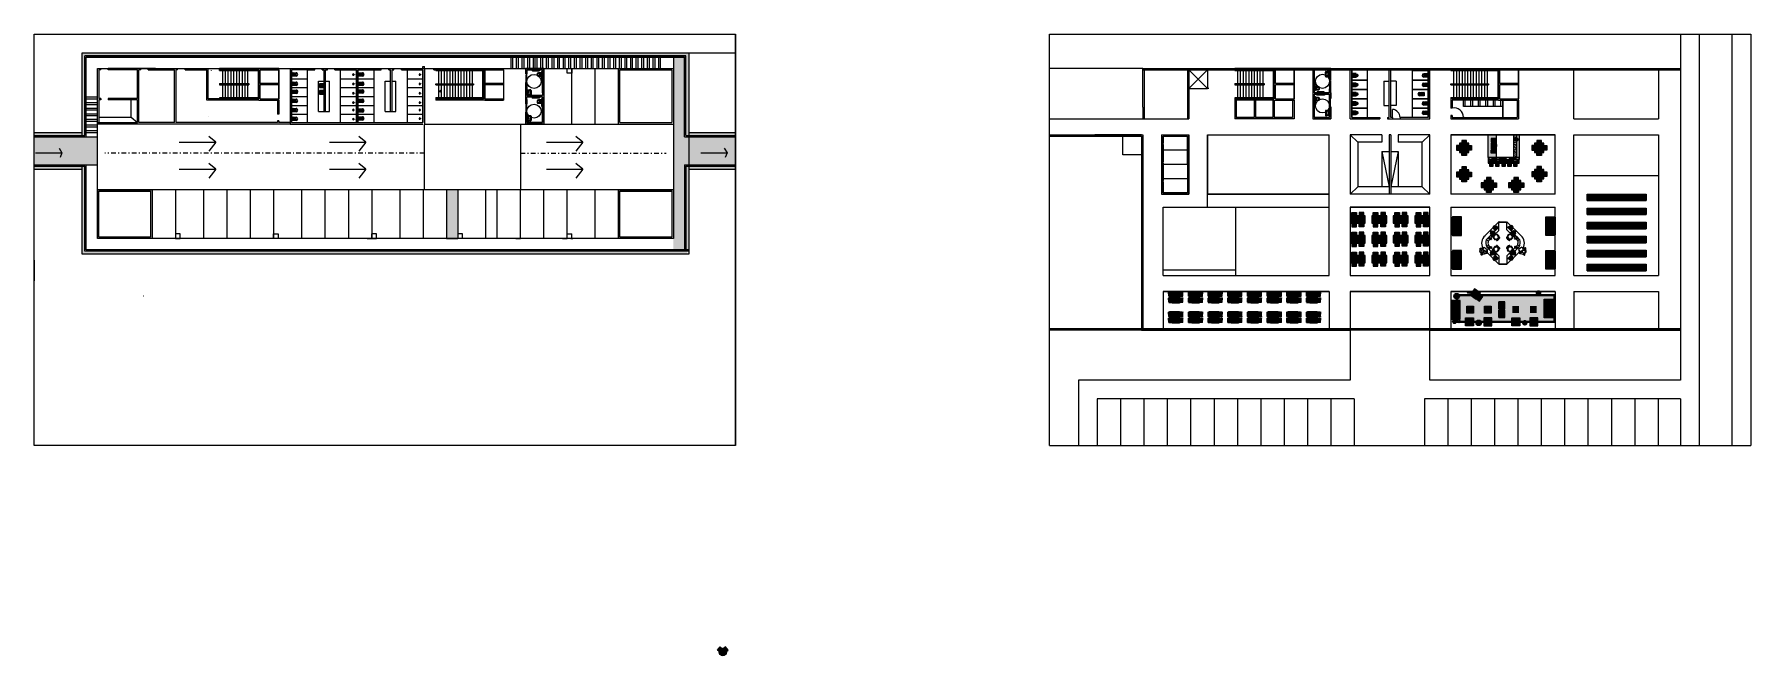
# Model space of a CAD drawing. Header units: inches. Extents: x -55 to 844, y -103 to 167.
# Drawn here: x 525.6 to 709.2, y 0.2 to 66.7 of the extents above; entities that cross this region are included whole.
import ezdxf

# ---------------------------------------------------------------- set-up
doc = ezdxf.new("R2010")
doc.units = ezdxf.units.IN
doc.header["$MEASUREMENT"] = 0
for name, pattern in [('ACAD_ISO02W100', [15, 12, -3]), ('CONTINU', [0]), ('DA0621PE-XREF-02$0$CONTINU', [0]), ('DASHDOT', [1, 0.5, -0.25, 0, -0.25])]:
    doc.linetypes.add(name, pattern=pattern)
for name, color, linetype in [('01', 7, 'Continuous'), ('A-WCCOZ', 252, 'Continuous'), ('AI-Alv exist', 5, 'Continuous'), ('AI-Equip coz', 1, 'Continuous'), ('AI-Equip san', 1, 'Continuous'), ('AI-Hatch mob', 254, 'Continuous'), ('AI-Mob', 2, 'Continuous'), ('AI-Produção', 1, 'Continuous'), ('ARREDI_attrezzature', 175, 'Continuous'), ('VISTA', 3, 'Continuous')]:
    doc.layers.add(name, color=color, linetype=linetype)
doc.layers.add('AI-Hatch equip coz', color=255, linetype='Continuous', lineweight=0)
doc.layers.add('AI-Hatch equip san', color=255, linetype='Continuous', lineweight=0)
pattern_1 = [(37.5, (365.833134, 48.32949), (-0.003149668, 0.096341188), [0, -0.076, 0, -0.085, 0, -0.08125]), (7.5, (365.83313, 48.32949), (0.088488835, 0.1411073), [0, -0.041, 0, -0.0685, 0, -0.02625]), (327.5, (365.771634, 48.32949), (0.155707093, 0.000282953), [0, -0.025, 0, -0.09, 0, -0.1175]), (317.5, (365.77163, 48.32949), (0.15030633, 0.04388378), [0, -0.0125, 0, -0.059, 0, -0.0675])]

# ---------------------------------------------------------------- blocks, each defined once
blk = doc.blocks.new('hdd')
at = {"linetype": 'Continuous'}
for p, q in [((76.19, 55.92), (76.67, 55.92)), ((76.67, 55.56), (76.19, 55.56)), ((76.67, 55.92), (76.67, 55.56))]:
    blk.add_line(p, q, dxfattribs=at)
at = {"linetype": 'DA0621PE-XREF-02$0$CONTINU'}
for p, q in [((76.19, 55.87), (76.27, 55.87)), ((76.19, 55.62), (76.27, 55.62)), ((76.2, 55.86), (76.27, 55.86)), ((76.2, 55.63), (76.27, 55.63)), ((76.28, 55.79), (76.36, 55.79)), ((76.28, 55.69), (76.36, 55.69)), ((76.41, 55.82), (76.44, 55.82)), ((76.41, 55.67), (76.44, 55.67)), ((76.43, 55.83), (76.43, 55.8)), ((76.43, 55.68), (76.43, 55.65)), ((76.46, 55.86), (76.46, 55.74)), ((76.46, 55.74), (76.46, 55.63)), ((76.51, 55.9), (76.51, 55.58)), ((76.53, 55.85), (76.53, 55.64)), ((76.58, 55.9), (76.66, 55.9)), ((76.58, 55.59), (76.66, 55.59)), ((76.6, 55.78), (76.6, 55.71))]:
    blk.add_line(p, q, dxfattribs=at)
at = {"linetype": 'Continuous'}
for centre, radius, start, end in [((76.19, 55.74), 0.178, 90, 179.9992), ((76.19, 55.74), 0.178, 179.9992, 270), ((76.28, 55.74), 0.0475, 179.9771, 269.9771), ((76.56, 55.89), 0.0533, 144.185, 167.6456)]:
    blk.add_arc(centre, radius, start, end, dxfattribs=at)
at = {"linetype": 'DA0621PE-XREF-02$0$CONTINU'}
for centre, radius, start, end in [((76.19, 55.74), 0.124, 89.9999, 180.0028), ((76.19, 55.74), 0.124, 179.987, 269.9898), ((76.2, 55.74), 0.114, 90, 179.9837), ((76.2, 55.74), 0.114, 180.0059, 269.9897), ((76.28, 55.74), 0.0475, 90, 180.0256), ((76.27, 55.74), 0.124, 359.9838, 90), ((76.27, 55.74), 0.114, 0.4298, 90), ((76.27, 55.74), 0.114, 269.9897, 359.5599), ((76.27, 55.74), 0.124, 269.9897, 0.0058), ((76.23, 55.74), 0.136, 359.9861, 20.5097), ((76.23, 55.74), 0.136, 339.4799, 0.0036), ((76.26, 55.74), 0.124, 359.5608, 0.0001), ((76.26, 55.74), 0.124, 359.9925, 0.4319), ((76.39, 55.85), 0.0743, 3.4897, 64.3323), ((76.43, 55.82), 0.00743, 0, 180), ((76.43, 55.82), 0.00743, 180, 0), ((76.43, 55.67), 0.00743, 0, 180), ((76.43, 55.67), 0.00743, 180, 0), ((76.4, 55.63), 0.0677, 287.9398, 358.3433), ((76.53, 55.58), 0.0227, 182.8218, 246.8227), ((76.58, 55.85), 0.0495, 90, 180), ((76.58, 55.64), 0.0495, 180, 269.9997), ((76.6, 55.74), 0.0238, 359.9922, 179.9975), ((76.6, 55.74), 0.0178, 359.9867, 180.0084), ((76.6, 55.74), 0.0178, 179.9952, 0), ((76.6, 55.74), 0.0238, 179.9924, 359.9973), ((76.66, 55.89), 0.0099, 0, 89.999), ((76.66, 55.6), 0.0099, 270.0017, 0)]:
    blk.add_arc(centre, radius, start, end, dxfattribs=at)
blk = doc.blocks.new('01Chuv_p')
at = {"const_width": 0.015}
blk.add_lwpolyline([(-0.27, 0), (0, 0)], dxfattribs=at)
blk.add_circle((-0.345, 0), 0.075)
blk = doc.blocks.new('mesinha')
at = {"layer": 'AI-Hatch mob'}
for color, points in [(31, [(-0.57, 0.96), (-0.28, 1.31), (-0.25, 1.28), (-0.53, 0.94)]), (254, [(-0.53, 0.94), (-0.25, 1.28), (0, 1.08), (-0.29, 0.74)]), (254, [(0.53, 0.94), (0.25, 1.28), (0, 1.08), (0.29, 0.74)]), (31, [(0.57, 0.96), (0.28, 1.31), (0.25, 1.28), (0.53, 0.94)])]:
    blk.add_hatch(color=color, dxfattribs=at).paths.add_polyline_path(points)
h = blk.add_hatch(color=31, dxfattribs=at)
edge = h.paths.add_edge_path()
edge.add_arc((0, 0.77), 0.4, 0, 360)
for p, q in [((-0.53, 0.94), (-0.25, 1.28)), ((0.53, 0.94), (0.25, 1.28))]:
    blk.add_line(p, q)
for points in [[(-0.29, 0.74), (-0.57, 0.96), (-0.28, 1.31), (0, 1.08)], [(0.29, 0.74), (0.57, 0.96), (0.28, 1.31), (0, 1.08)]]:
    blk.add_lwpolyline(points, close=True)
blk.add_circle((0, 0.77), 0.4)
blk = doc.blocks.new('gdfsf')
for p, q in [((250.75, 16.18), (250.75, 16.14)), ((258, 16.37), (251.65, 16.37)), ((251.65, 16.22), (251.65, 16.37)), ((251.65, 16.22), (255.85, 16.22)), ((251.65, 16.18), (255.81, 16.18)), ((251.65, 16.14), (251.65, 16.18)), ((251.65, 16.14), (255.77, 16.14)), ((251.65, 14.74), (254.79, 14.74)), ((251.65, 14.74), (251.65, 14.7)), ((251.65, 14.7), (254.75, 14.7)), ((252.25, 14.7), (252.25, 14.66)), ((255.85, 13.13), (255.85, 16.22)), ((256, 14.75), (256, 16.22)), ((258, 14.75), (256, 14.75)), ((258, 12.98), (258, 16.37)), ((258, 16.22), (258, 13.13)), ((251.65, 14.66), (254.75, 14.66)), ((251.65, 14.66), (251.65, 14.62)), ((251.65, 14.62), (254.79, 14.62)), ((255.77, 13.21), (251.65, 13.21)), ((251.65, 13.21), (251.65, 13.17)), ((255.81, 13.17), (251.65, 13.17)), ((255.85, 13.13), (251.65, 13.13)), ((251.65, 13.13), (251.65, 13.03)), ((251.65, 13.03), (251.65, 12.98)), ((255.85, 12.98), (251.65, 12.98)), ((255.85, 12.98), (258, 12.98)), ((256, 13.13), (256, 14.6)), ((258, 14.6), (256, 14.6)), ((256, 13.13), (258, 13.13))]:
    blk.add_line(p, q)
blk.add_lwpolyline([(256, 16.22), (258, 16.22)])
at = {"layer": 'VISTA'}
for p, q in [((251.95, 16.14), (251.95, 14.74)), ((251.95, 14.7), (251.95, 14.66)), ((252.25, 16.14), (252.25, 14.74)), ((252.55, 16.14), (252.55, 14.74)), ((252.55, 14.7), (252.55, 14.66)), ((252.85, 16.14), (252.85, 14.74)), ((252.85, 14.7), (252.85, 14.66)), ((253.15, 16.14), (253.15, 14.74)), ((253.15, 14.7), (253.15, 14.66)), ((253.45, 16.14), (253.45, 14.74)), ((253.45, 14.7), (253.45, 14.66)), ((253.75, 16.14), (253.75, 14.74)), ((253.75, 14.7), (253.75, 14.66)), ((254.05, 16.14), (254.05, 14.74)), ((254.05, 14.7), (254.05, 14.66)), ((254.35, 16.14), (254.35, 14.74)), ((254.35, 14.7), (254.35, 14.66)), ((254.65, 16.14), (254.65, 14.74)), ((254.65, 14.7), (254.65, 14.66)), ((254.75, 14.7), (254.75, 14.66)), ((254.79, 14.74), (254.79, 14.62)), ((255.77, 16.14), (255.77, 13.21)), ((255.81, 16.18), (255.81, 13.17)), ((255.85, 16.22), (255.85, 13.13)), ((251.95, 14.62), (251.95, 13.21)), ((251.95, 13.17), (251.95, 13.13)), ((252.25, 14.62), (252.25, 13.21)), ((252.25, 13.17), (252.25, 13.13)), ((252.55, 14.62), (252.55, 13.21)), ((252.55, 13.17), (252.55, 13.13)), ((252.85, 14.62), (252.85, 13.21)), ((252.85, 13.17), (252.85, 13.13)), ((253.15, 14.62), (253.15, 14.53)), ((253.15, 14.62), (253.15, 13.21)), ((253.15, 13.17), (253.15, 13.13)), ((253.45, 14.62), (253.45, 13.21)), ((253.45, 13.17), (253.45, 13.13)), ((253.75, 14.62), (253.75, 13.21)), ((253.75, 13.17), (253.75, 13.13)), ((254.05, 14.62), (254.05, 13.21)), ((254.05, 13.17), (254.05, 13.13)), ((254.35, 14.62), (254.35, 13.21)), ((254.35, 13.17), (254.35, 13.13)), ((254.65, 14.62), (254.65, 13.21)), ((254.65, 13.17), (254.65, 13.13))]:
    blk.add_line(p, q, dxfattribs=at)
blk = doc.blocks.new('cuba-41x41')
at = {"layer": 'AI-Hatch equip san', "ltscale": 3}
blk.add_hatch(color=256, dxfattribs=at).paths.add_polyline_path([(0.2, 0), (-0.2, 0), (-0.2, -0.41), (0.2, -0.41)])
blk.add_lwpolyline([(0.2, 0), (-0.2, 0), (-0.2, -0.41), (0.2, -0.41)], close=True)
blk.add_lwpolyline([(-0.01, -0.12), (-0.18, -0.12), (-0.18, -0.38), (0.18, -0.38), (0.18, -0.12), (0.01, -0.12)])
blk.add_circle((0, -0.2), 0.0117)
blk.add_arc((0, -0.2), 0.0225, 110.0284, 70.1368)
blk = doc.blocks.new('MistDecaMesaDunaClássica-Pl')
at = {"layer": 'AI-Hatch equip san', "ltscale": 3}
h = blk.add_hatch(color=256, dxfattribs=at)
h.paths.add_polyline_path([(-0.08, 0.02, 0.308864), (-0.11, 0.02), (-0.1, 0.01, -0.231927), (-0.08, 0.01)], flags=17)
h.paths.add_polyline_path([(-0.11, 0.03), (-0.12, 0.02), (-0.1, 0), (-0.12, -0.02), (-0.11, -0.03), (-0.09, -0.01), (-0.07, -0.03), (-0.06, -0.02), (-0.08, 0), (-0.06, 0.02), (-0.07, 0.03), (-0.09, 0.01)])
h.paths.add_polyline_path([(-0.1, 0.01), (-0.11, 0.02, 0.308864), (-0.11, -0.02), (-0.1, -0.01, -0.231927)], flags=17)
h.paths.add_polyline_path([(-0.1, 0), (-0.1, 0.01, 0.231927), (-0.1, -0.01), (-0.1, 0, -0.155003)], flags=17)
h.paths.add_polyline_path([(-0.1, 0, 0.155003), (-0.1, 0), (-0.1, 0)], flags=17)
h.paths.add_polyline_path([(-0.09, 0.01, 0.155003), (-0.09, 0.01), (-0.09, 0.01)], flags=17)
h.paths.add_polyline_path([(-0.08, 0.01, 0.231927), (-0.1, 0.01), (-0.09, 0.01, -0.155003), (-0.09, 0.01)], flags=17)
h.paths.add_polyline_path([(-0.08, 0), (-0.08, 0), (-0.08, 0, 0.155003)], flags=17)
h.paths.add_polyline_path([(-0.08, 0.01), (-0.08, 0, -0.155003), (-0.08, 0), (-0.08, -0.01, 0.231927)], flags=17)
h.paths.add_polyline_path([(-0.07, 0.02), (-0.08, 0.01, -0.231927), (-0.08, -0.01), (-0.07, -0.02, 0.308864)], flags=17)
h.paths.add_polyline_path([(-0.08, -0.01, -0.231927), (-0.1, -0.01), (-0.11, -0.02, 0.308864), (-0.08, -0.02)], flags=17)
h.paths.add_polyline_path([(-0.09, -0.01, -0.155003), (-0.09, -0.01), (-0.1, -0.01, 0.231927), (-0.08, -0.01)], flags=17)
h.paths.add_polyline_path([(-0.09, -0.01), (-0.09, -0.01, 0.155003), (-0.09, -0.01)], flags=16)
h.paths.add_polyline_path([(0.01, 0, 0.999343), (-0.01, 0), (-0.01, -0.12, 1), (0.01, -0.12)])
h.paths.add_polyline_path([(0.01, -0.01), (0.01, -0.03, 5.787199), (-0.01, -0.03), (-0.01, -0.01, -3.08595)])
h.paths.add_polyline_path([(0.01, -0.01), (0.01, -0.01, 3.08595), (-0.01, -0.01), (-0.01, -0.01, -1.863322)], flags=17)
h.paths.add_polyline_path([(0.01, 0), (0.01, -0.01, 1.863322), (-0.01, -0.01), (-0.01, 0, -0.999343)], flags=16)
h.paths.add_polyline_path([(0.07, 0.03), (0.06, 0.02), (0.08, 0), (0.06, -0.02), (0.07, -0.03), (0.09, -0.01), (0.11, -0.03), (0.12, -0.02), (0.1, 0), (0.12, 0.02), (0.11, 0.03), (0.09, 0.01)])
h.paths.add_polyline_path([(0.11, 0.02, 0.308864), (0.08, 0.02), (0.08, 0.01, -0.231927), (0.1, 0.01)], flags=17)
h.paths.add_polyline_path([(0.1, 0.01, 0.231927), (0.08, 0.01), (0.09, 0.01, -0.155003), (0.09, 0.01)], flags=17)
h.paths.add_polyline_path([(0.09, 0.01, 0.155003), (0.09, 0.01), (0.09, 0.01)], flags=17)
h.paths.add_polyline_path([(0.1, 0), (0.1, 0), (0.1, 0, 0.155003)], flags=17)
h.paths.add_polyline_path([(0.1, 0.01), (0.1, 0, -0.155003), (0.1, 0), (0.1, -0.01, 0.231927)], flags=17)
h.paths.add_polyline_path([(0.11, 0.02), (0.1, 0.01, -0.231927), (0.1, -0.01), (0.11, -0.02, 0.308864)], flags=17)
h.paths.add_polyline_path([(0.1, -0.01, -0.231927), (0.08, -0.01), (0.08, -0.02, 0.308864), (0.11, -0.02)], flags=17)
h.paths.add_polyline_path([(0.1, -0.01), (0.09, -0.01, -0.155003), (0.09, -0.01), (0.08, -0.01, 0.231927)], flags=17)
h.paths.add_polyline_path([(0.09, -0.01), (0.09, -0.01, 0.155003), (0.09, -0.01)], flags=17)
h.paths.add_polyline_path([(0.08, 0, 0.155003), (0.08, 0), (0.08, 0)], flags=17)
h.paths.add_polyline_path([(0.08, 0), (0.08, 0.01, 0.231927), (0.08, -0.01), (0.08, 0, -0.155003)], flags=17)
h.paths.add_polyline_path([(0.08, 0.01), (0.07, 0.02, 0.308864), (0.07, -0.02), (0.08, -0.01, -0.231927)], flags=17)
for points in [[(-0.09, 0.01), (-0.11, 0.03), (-0.12, 0.02), (-0.1, 0), (-0.12, -0.02), (-0.11, -0.03), (-0.09, -0.01), (-0.07, -0.03), (-0.06, -0.02), (-0.08, 0), (-0.06, 0.02), (-0.07, 0.03)], [(0.09, 0.01), (0.11, 0.03), (0.12, 0.02), (0.1, 0), (0.12, -0.02), (0.11, -0.03), (0.09, -0.01), (0.07, -0.03), (0.06, -0.02), (0.08, 0), (0.06, 0.02), (0.07, 0.03)]]:
    blk.add_lwpolyline(points, close=True)
blk.add_lwpolyline([(-0.01, -0.12, 1), (0.01, -0.12), (0.01, 0, 0.999343), (-0.01, 0)], format="xyb", close=True)
for centre, radius, start, end in [((-0.09, 0), 0.027, 145.6719, 214.3281), ((-0.09, 0), 0.027, 55.6719, 124.3281), ((-0.09, 0), 0.0154, 153.8848, 206.1152), ((-0.09, 0), 0.0154, 63.8848, 116.1152), ((-0.09, 0), 0.0109, 162.3782, 197.6218), ((-0.09, 0), 0.0109, 72.3782, 107.6218), ((-0.09, 0), 0.0154, 333.8848, 26.1152), ((-0.09, 0), 0.0109, 342.3782, 17.6218), ((-0.09, 0), 0.027, 325.6719, 34.3281), ((0, 0), 0.027, 289.6072, 250.3927), ((0, 0), 0.0154, 305.9097, 234.0902), ((0, 0), 0.0109, 326.4427, 213.5572), ((0.09, 0), 0.027, 145.6719, 214.3281), ((0.09, 0), 0.027, 55.6719, 124.3281), ((0.09, 0), 0.0154, 63.8848, 116.1152), ((0.09, 0), 0.0154, 153.8848, 206.1152), ((0.09, 0), 0.0109, 162.3782, 197.6218), ((0.09, 0), 0.0109, 72.3782, 107.6218), ((0.09, 0), 0.0154, 333.8848, 26.1152), ((0.09, 0), 0.0109, 342.3782, 17.6218), ((0.09, 0), 0.027, 325.6719, 34.3281), ((-0.09, 0), 0.027, 235.6719, 304.3281), ((-0.09, 0), 0.0154, 243.8848, 296.1152), ((-0.09, 0), 0.0109, 252.3782, 287.6218), ((0.09, 0), 0.0154, 243.8848, 296.1152), ((0.09, 0), 0.027, 235.6719, 304.3281), ((0.09, 0), 0.0109, 252.3782, 287.6218)]:
    blk.add_arc(centre, radius, start, end)
blk = doc.blocks.new('Cooktop elét brastemp')
at = {"layer": 'AI-Hatch equip coz'}
blk.add_hatch(color=256, dxfattribs=at).paths.add_polyline_path([(3086.77, -2037.93), (3086.48, -2037.93), (3086.48, -2037.42), (3086.77, -2037.42)])
for p, q in [((3086.5, -2037.45), (3086.5, -2037.9)), ((3086.5, -2037.45), (3086.5, -2037.9)), ((3086.73, -2037.43), (3086.52, -2037.43)), ((3086.52, -2037.45), (3086.52, -2037.84)), ((3086.73, -2037.45), (3086.52, -2037.45)), ((3086.73, -2037.45), (3086.73, -2037.84)), ((3086.74, -2037.45), (3086.74, -2037.9)), ((3086.73, -2037.84), (3086.52, -2037.84)), ((3086.73, -2037.85), (3086.52, -2037.85)), ((3086.52, -2037.85), (3086.52, -2037.9)), ((3086.73, -2037.9), (3086.52, -2037.9)), ((3086.73, -2037.91), (3086.52, -2037.91)), ((3086.54, -2037.86), (3086.54, -2037.89)), ((3086.55, -2037.86), (3086.55, -2037.89)), ((3086.69, -2037.86), (3086.69, -2037.89)), ((3086.7, -2037.86), (3086.7, -2037.89)), ((3086.73, -2037.85), (3086.73, -2037.9)), ((3086.77, -2037.93), (3086.77, -2037.91))]:
    blk.add_line(p, q)
blk.add_lwpolyline([(3086.77, -2037.93), (3086.48, -2037.93), (3086.48, -2037.42), (3086.77, -2037.42), (3086.77, -2037.93)])
for centre, radius in [((3086.62, -2037.56), 0.0878), ((3086.55, -2037.87), 0.0164), ((3086.62, -2037.75), 0.0627), ((3086.7, -2037.87), 0.0164)]:
    blk.add_circle(centre, radius)
for centre, start, end in [((3086.52, -2037.45), 90, 180), ((3086.73, -2037.45), 0, 90), ((3086.52, -2037.9), 180, 270), ((3086.73, -2037.9), 270, 0)]:
    blk.add_arc(centre, 0.0123, start, end)
blk = doc.blocks.new('Grelha')
h = blk.add_hatch()
h.set_pattern_fill('ANSI34', color=256, scale=0.002, angle=315, style=0)
h.set_pattern_definition([(360, (754.589528, 387.054147), (0, 0.0381), []), (360, (754.595878, 387.047797), (0, 0.0381), []), (360, (754.602228, 387.041447), (0, 0.0381), []), (360, (754.608578, 387.035097), (0, 0.0381), [])])
h.paths.add_polyline_path([(0.03, -0.47), (0.37, -0.47), (0.37, -0.11), (0.03, -0.11)])
at = {"layer": 'AI-Hatch equip coz', "ltscale": 3}
h = blk.add_hatch(color=256, dxfattribs=at)
h.dxf.hatch_style = 1
h.paths.add_polyline_path([(0.4, 0), (0, 0), (0, -0.5), (0.4, -0.5)])
for points in [[(0.4, 0), (0, 0), (0, -0.5), (0.4, -0.5)], [(0.37, -0.03), (0.03, -0.03), (0.03, -0.47), (0.37, -0.47)], [(0.37, -0.11), (0.03, -0.11), (0.03, -0.03), (0.37, -0.03)], [(0.2, -0.06), (0.33, -0.06), (0.33, -0.08), (0.2, -0.08)]]:
    blk.add_lwpolyline(points, close=True)
blk.add_circle((0.08, -0.07), 0.0236)
blk = doc.blocks.new('Cooktop-BrastempDBD70A')
at = {"layer": 'AI-Hatch equip coz'}
blk.add_hatch(color=256, dxfattribs=at).paths.add_polyline_path([(0, 0), (0.68, 0), (0.68, 0.51), (0, 0.51)])
for p, q in [((0.02, 0.06), (0.02, 0.45)), ((0.02, 0.06), (0.16, 0.06)), ((0.04, 0.47), (0.64, 0.47)), ((0.04, 0.24), (0.18, 0.09)), ((0.18, 0.24), (0.04, 0.09)), ((0.12, 0.44), (0.27, 0.3)), ((0.27, 0.44), (0.13, 0.3)), ((0.13, 0.02), (0.55, 0.02)), ((0.31, 0.03), (0.37, 0.03)), ((0.56, 0.44), (0.41, 0.3)), ((0.41, 0.44), (0.55, 0.3)), ((0.64, 0.24), (0.5, 0.09)), ((0.5, 0.24), (0.64, 0.09)), ((0.66, 0.06), (0.52, 0.06)), ((0.66, 0.06), (0.66, 0.45))]:
    blk.add_line(p, q)
blk.add_lwpolyline([(0, 0), (0.68, 0), (0.68, 0.51), (0, 0.51), (0, 0)], close=True)
for centre, radius in [((0.11, 0.17), 0.0847), ((0.11, 0.17), 0.0527), ((0.11, 0.17), 0.0354), ((0.2, 0.37), 0.0847), ((0.2, 0.37), 0.0527), ((0.2, 0.37), 0.0354), ((0.22, 0.05), 0.0182), ((0.28, 0.05), 0.0182), ((0.4, 0.05), 0.0182), ((0.48, 0.37), 0.0847), ((0.48, 0.37), 0.0527), ((0.48, 0.37), 0.0354), ((0.46, 0.05), 0.0182), ((0.57, 0.17), 0.0847), ((0.57, 0.17), 0.0527), ((0.57, 0.17), 0.0354)]:
    blk.add_circle(centre, radius)
for centre, radius, start, end in [((0.04, 0.45), 0.0206, 90, 180), ((0.34, -0.32), 0.426, 59.6764, 120.3236), ((0.13, 0.03), 0.0123, 120.3236, 270), ((0.55, 0.03), 0.0123, 270, 59.6764), ((0.64, 0.45), 0.0206, 0, 90)]:
    blk.add_arc(centre, radius, start, end)
blk = doc.blocks.new('CUBA REDONDA')
at = {"layer": 'AI-Hatch equip coz', "ltscale": 3}
h = blk.add_hatch(color=256, dxfattribs=at)
edge = h.paths.add_edge_path()
edge.add_arc((-63.75, -20.39), 0.183, 0, 360)
for radius in [0.183, 0.158, 0.0305, 0.018]:
    blk.add_circle((-63.75, -20.39), radius)
blk = doc.blocks.new('mesa-1.00')
at = {"layer": 'AI-Hatch mob'}
h = blk.add_hatch(color=31, dxfattribs=at)
h.dxf.hatch_style = 1
h.paths.add_polyline_path([(-1.31, 0.75), (-1.31, 0.25), (-1.26, 0.25), (-1.26, 0.75)])
h = blk.add_hatch(color=254, dxfattribs=at)
h.dxf.hatch_style = 1
h.paths.add_polyline_path([(-1.26, 0.75), (-1.26, 0.25), (-1, 0.25), (-1, 0.75)])
h = blk.add_hatch(color=31, dxfattribs=at)
h.dxf.hatch_style = 1
h.paths.add_polyline_path([(0, 1), (-1, 1), (-1, 0), (0, 0)])
h = blk.add_hatch(color=31, dxfattribs=at)
h.dxf.hatch_style = 1
h.paths.add_polyline_path([(-0.25, 1.31), (-0.75, 1.31), (-0.75, 1.26), (-0.25, 1.26)])
h = blk.add_hatch(color=254, dxfattribs=at)
h.dxf.hatch_style = 1
h.paths.add_polyline_path([(-0.25, 1.26), (-0.75, 1.26), (-0.75, 1), (-0.25, 1)])
h = blk.add_hatch(color=254, dxfattribs=at)
h.dxf.hatch_style = 1
h.paths.add_polyline_path([(0.26, 0.75), (0.26, 0.25), (0, 0.25), (0, 0.75)])
h = blk.add_hatch(color=31, dxfattribs=at)
h.dxf.hatch_style = 1
h.paths.add_polyline_path([(0.31, 0.75), (0.31, 0.25), (0.26, 0.25), (0.26, 0.75)])
h = blk.add_hatch(color=254, dxfattribs=at)
h.dxf.hatch_style = 1
h.paths.add_polyline_path([(-0.25, -0.26), (-0.75, -0.26), (-0.75, 0), (-0.25, 0)])
h = blk.add_hatch(color=31, dxfattribs=at)
h.dxf.hatch_style = 1
h.paths.add_polyline_path([(-0.25, -0.31), (-0.75, -0.31), (-0.75, -0.26), (-0.25, -0.26)])
for p, q in [((-1.26, 0.75), (-1.26, 0.25)), ((-0.25, 1.26), (-0.75, 1.26)), ((0.26, 0.75), (0.26, 0.25)), ((-0.25, -0.26), (-0.75, -0.26))]:
    blk.add_line(p, q)
for points in [[(-1, 0.75), (-1.31, 0.75), (-1.31, 0.25), (-1, 0.25)], [(-1, 0), (0, 0), (0, 1), (-1, 1)], [(-0.25, 1), (-0.25, 1.31), (-0.75, 1.31), (-0.75, 1)], [(-0.25, 0), (-0.25, -0.31), (-0.75, -0.31), (-0.75, 0)], [(0, 0.75), (0.31, 0.75), (0.31, 0.25), (0, 0.25)]]:
    blk.add_lwpolyline(points, close=True)
blk = doc.blocks.new('POLTRONA X')
at = {"layer": 'AI-Hatch mob'}
blk.add_hatch(color=31, dxfattribs=at).paths.add_polyline_path([(405.75, 19.1), (406.13, 19.1), (406.13, 19.19), (405.85, 19.19), (405.85, 19.8), (406.13, 19.8), (406.13, 19.9), (405.75, 19.9)])
at = {"layer": 'AI-Hatch mob', "ltscale": 20}
blk.add_hatch(color=254, dxfattribs=at).paths.add_polyline_path([(406.13, 19.8), (405.85, 19.8), (405.85, 19.19), (406.13, 19.19), (406.13, 19.1), (406.55, 19.1), (406.55, 19.9), (406.13, 19.9)])
for q in [(405.75, 19.9), (406.55, 19.1)]:
    blk.add_line((405.75, 19.1), q)
blk.add_lwpolyline([(406.55, 19.1), (406.55, 19.9), (405.75, 19.9), (405.75, 19.1)], close=True)
blk.add_lwpolyline([(406.13, 19.1), (406.13, 19.19), (405.85, 19.19), (405.85, 19.8), (406.13, 19.8), (406.13, 19.9)])
blk = doc.blocks.new('Mesa Retangular 1600x800mm - 04 lugares')
at = {"layer": 'AI-Hatch mob'}
for points in [[(-0.76, 1.45), (-0.76, 0.95), (-0.715, 0.95), (-0.715, 1.45)], [(-0.76, 0.15), (-0.76, 0.65), (-0.715, 0.65), (-0.715, 0.15)], [(-0.715, 1.45), (-0.715, 0.95), (-0.4, 0.95), (-0.4, 1.45)], [(-0.715, 0.15), (-0.715, 0.65), (-0.4, 0.65), (-0.4, 0.15)], [(0.715, 1.45), (0.715, 0.95), (0.4, 0.95), (0.4, 1.45)], [(0.715, 0.15), (0.715, 0.65), (0.4, 0.65), (0.4, 0.15)], [(0.76, 1.45), (0.76, 0.95), (0.715, 0.95), (0.715, 1.45)], [(0.76, 0.15), (0.76, 0.65), (0.715, 0.65), (0.715, 0.15)]]:
    blk.add_hatch(color=254, dxfattribs=at).paths.add_polyline_path(points)
at = {"layer": 'AI-Hatch mob', "ltscale": 20}
h = blk.add_hatch(color=254, dxfattribs=at)
h.dxf.hatch_style = 1
h.paths.add_polyline_path([(0.4, 0), (0.4, 1.6), (-0.4, 1.6), (-0.4, 0)])
for points in [[(-0.76, 1.45), (-0.76, 0.95), (-0.715, 0.95), (-0.715, 1.45)], [(-0.76, 0.15), (-0.76, 0.65), (-0.715, 0.65), (-0.715, 0.15)], [(-0.715, 1.45), (-0.715, 0.95), (-0.4, 0.95), (-0.4, 1.45)], [(-0.715, 0.15), (-0.715, 0.65), (-0.4, 0.65), (-0.4, 0.15)], [(0.4, 0), (0.4, 1.6), (-0.4, 1.6), (-0.4, 0)], [(0.715, 1.45), (0.715, 0.95), (0.4, 0.95), (0.4, 1.45)], [(0.715, 0.15), (0.715, 0.65), (0.4, 0.65), (0.4, 0.15)], [(0.76, 1.45), (0.76, 0.95), (0.715, 0.95), (0.715, 1.45)], [(0.76, 0.15), (0.76, 0.65), (0.715, 0.65), (0.715, 0.15)]]:
    blk.add_lwpolyline(points, close=True)
blk = doc.blocks.new('pol3')
for p, q in [((-0.26, -0.06), (0.26, 0.06)), ((-0.27, -0.18), (-0.18, -0.59)), ((-0.25, -0.12), (0.28, 0)), ((-0.23, -0.13), (-0.23, -0.13)), ((-0.17, -0.15), (-0.23, -0.16)), ((-0.23, -0.17), (-0.14, -0.58)), ((-0.13, -0.58), (0.36, -0.48)), ((-0.13, -0.62), (0.37, -0.51)), ((0.27, -0.06), (0.22, -0.07)), ((0.27, -0.02), (0.26, -0.02)), ((0.37, -0.47), (0.28, -0.06)), ((0.41, -0.46), (0.32, -0.05))]:
    blk.add_line(p, q)
for centre, radius, start, end in [((0.27, 0.03), 0.03, 282.2308, 102.2308), ((-0.26, -0.09), 0.03, 102.2308, 282.2308), ((-0.22, -0.17), 0.045, 102.2308, 192.2308), ((-0.05, 0.22), 0.393, 238.779, 325.6827), ((-0.22, -0.17), 0.0075, 102.2308, 192.2308), ((-0.14, -0.58), 0.045, 192.2308, 282.2308), ((-0.14, -0.58), 0.0075, 192.2308, 282.2308), ((0.27, -0.06), 0.045, 12.2308, 102.2308), ((0.27, -0.06), 0.0075, 12.2308, 102.2308), ((0.36, -0.47), 0.0075, 282.2308, 12.2308), ((0.36, -0.47), 0.045, 282.2308, 12.2308)]:
    blk.add_arc(centre, radius, start, end)
blk = doc.blocks.new('kjhgf')
at = {"layer": 'AI-Hatch mob', "true_color": 0xe1d8b7}
h = blk.add_hatch(color=254, dxfattribs=at)
h.paths.add_polyline_path([(280.21, -8.21, 0.414214), (280.17, -8.17), (279.83, -8.17, 0.414214), (279.79, -8.21), (279.79, -8.21, -0.04125), (279.82, -8.25), (279.82, -8.21, -0.414214), (279.83, -8.2), (280.17, -8.2, -0.414214), (280.18, -8.21), (280.18, -8.63, -0.414214), (280.17, -8.64), (279.83, -8.64, -0.414214), (279.82, -8.63), (279.82, -8.59, -0.04125), (279.79, -8.63), (279.79, -8.63, 0.414214), (279.83, -8.67), (280.17, -8.67, 0.414214), (280.21, -8.63)])
h.paths.add_polyline_path([(280.18, -8.21, 0.414214), (280.17, -8.2), (279.83, -8.2, 0.414214), (279.82, -8.21), (279.82, -8.25, -0.274688), (279.82, -8.59), (279.82, -8.63, 0.414214), (279.83, -8.64), (280.17, -8.64, 0.414214), (280.18, -8.63)], flags=16)
h.paths.add_polyline_path([(279.78, -8.65, 0.398472), (279.78, -8.2)])
h.paths.add_polyline_path([(279.73, -8.65, 1), (279.78, -8.65), (279.78, -8.2, 1), (279.73, -8.2)])
h = blk.add_hatch(color=254, dxfattribs=at)
h.paths.add_polyline_path([(280.21, -8.85, 0.414214), (280.17, -8.81), (279.83, -8.81, 0.414214), (279.79, -8.85), (279.79, -8.85, -0.04125), (279.82, -8.89), (279.82, -8.85, -0.414214), (279.83, -8.84), (280.17, -8.84, -0.414214), (280.18, -8.85), (280.18, -9.27, -0.414214), (280.17, -9.28), (279.83, -9.28, -0.414214), (279.82, -9.27), (279.82, -9.23, -0.04125), (279.79, -9.27), (279.79, -9.27, 0.414214), (279.83, -9.31), (280.17, -9.31, 0.414214), (280.21, -9.27)])
h.paths.add_polyline_path([(280.18, -8.85, 0.414214), (280.17, -8.84), (279.83, -8.84, 0.414214), (279.82, -8.85), (279.82, -8.89, -0.274688), (279.82, -9.23), (279.82, -9.27, 0.414214), (279.83, -9.28), (280.17, -9.28, 0.414214), (280.18, -9.27)], flags=16)
h.paths.add_polyline_path([(279.78, -9.28, 0.398472), (279.78, -8.83)])
h.paths.add_polyline_path([(279.73, -9.28, 1), (279.78, -9.28), (279.78, -8.83, 1), (279.73, -8.83)])
at = {"layer": 'AI-Hatch mob', "true_color": 0xd3bf96}
h = blk.add_hatch(color=9, dxfattribs=at)
h.paths.add_polyline_path([(279.82, -8.59, -0.04125), (279.79, -8.63), (279.79, -8.63, 0.414214), (279.83, -8.67), (280.17, -8.67, 0.414214), (280.21, -8.63), (280.21, -8.21, 0.414214), (280.17, -8.17), (279.83, -8.17, 0.414214), (279.79, -8.21), (279.79, -8.21, -0.04125), (279.82, -8.25), (279.82, -8.21, -0.414214), (279.83, -8.2), (280.17, -8.2, -0.414214), (280.18, -8.21), (280.18, -8.63, -0.414214), (280.17, -8.64), (279.83, -8.64, -0.414214), (279.82, -8.63)])
h.paths.add_polyline_path([(279.78, -8.65, 0.398472), (279.78, -8.2)])
h = blk.add_hatch(color=9, dxfattribs=at)
h.paths.add_polyline_path([(279.82, -9.23, -0.04125), (279.79, -9.27), (279.79, -9.27, 0.414214), (279.83, -9.31), (280.17, -9.31, 0.414214), (280.21, -9.27), (280.21, -8.85, 0.414214), (280.17, -8.81), (279.83, -8.81, 0.414214), (279.79, -8.85), (279.79, -8.85, -0.04125), (279.82, -8.89), (279.82, -8.85, -0.414214), (279.83, -8.84), (280.17, -8.84, -0.414214), (280.18, -8.85), (280.18, -9.27, -0.414214), (280.17, -9.28), (279.83, -9.28, -0.414214), (279.82, -9.27)])
h.paths.add_polyline_path([(279.78, -9.28, 0.398472), (279.78, -8.83)])
at = {"layer": 'AI-Hatch mob'}
blk.add_hatch(color=31, dxfattribs=at).paths.add_polyline_path([(280.09, -8.11), (280.89, -8.11), (280.89, -9.36), (280.09, -9.36)])
at = {"layer": 'AI-Hatch mob', "true_color": 0xe1d8b7}
h = blk.add_hatch(color=254, dxfattribs=at)
h.paths.add_polyline_path([(280.76, -8.21, -0.414214), (280.8, -8.17), (281.15, -8.17, -0.414214), (281.18, -8.21), (281.18, -8.21, 0.04125), (281.15, -8.25), (281.15, -8.21, 0.414214), (281.15, -8.2), (280.8, -8.2, 0.414214), (280.8, -8.21), (280.8, -8.63, 0.414214), (280.8, -8.64), (281.15, -8.64, 0.414214), (281.15, -8.63), (281.15, -8.59, 0.04125), (281.18, -8.63), (281.18, -8.63, -0.414214), (281.15, -8.67), (280.8, -8.67, -0.414214), (280.76, -8.63)])
h.paths.add_polyline_path([(280.8, -8.21, -0.414214), (280.8, -8.2), (281.15, -8.2, -0.414214), (281.15, -8.21), (281.15, -8.25, 0.274688), (281.15, -8.59), (281.15, -8.63, -0.414214), (281.15, -8.64), (280.8, -8.64, -0.414214), (280.8, -8.63)], flags=16)
h.paths.add_polyline_path([(281.2, -8.65, -0.398472), (281.2, -8.2)])
h.paths.add_polyline_path([(281.25, -8.65, -1), (281.2, -8.65), (281.2, -8.2, -1), (281.25, -8.2)])
at = {"layer": 'AI-Hatch mob', "true_color": 0xd3bf96}
h = blk.add_hatch(color=9, dxfattribs=at)
h.paths.add_polyline_path([(281.15, -8.59, 0.04125), (281.18, -8.63), (281.18, -8.63, -0.414214), (281.15, -8.67), (280.8, -8.67, -0.414214), (280.76, -8.63), (280.76, -8.21, -0.414214), (280.8, -8.17), (281.15, -8.17, -0.414214), (281.18, -8.21), (281.18, -8.21, 0.04125), (281.15, -8.25), (281.15, -8.21, 0.414214), (281.15, -8.2), (280.8, -8.2, 0.414214), (280.8, -8.21), (280.8, -8.63, 0.414214), (280.8, -8.64), (281.15, -8.64, 0.414214), (281.15, -8.63)])
h.paths.add_polyline_path([(281.2, -8.65, -0.398472), (281.2, -8.2)])
at = {"layer": 'AI-Hatch mob', "true_color": 0xe1d8b7}
h = blk.add_hatch(color=254, dxfattribs=at)
h.paths.add_polyline_path([(280.76, -8.85, -0.414214), (280.8, -8.81), (281.15, -8.81, -0.414214), (281.18, -8.85), (281.18, -8.85, 0.04125), (281.15, -8.89), (281.15, -8.85, 0.414214), (281.15, -8.84), (280.8, -8.84, 0.414214), (280.8, -8.85), (280.8, -9.27, 0.414214), (280.8, -9.28), (281.15, -9.28, 0.414214), (281.15, -9.27), (281.15, -9.23, 0.04125), (281.18, -9.27), (281.18, -9.27, -0.414214), (281.15, -9.31), (280.8, -9.31, -0.414214), (280.76, -9.27)])
h.paths.add_polyline_path([(280.8, -8.85, -0.414214), (280.8, -8.84), (281.15, -8.84, -0.414214), (281.15, -8.85), (281.15, -8.89, 0.274688), (281.15, -9.23), (281.15, -9.27, -0.414214), (281.15, -9.28), (280.8, -9.28, -0.414214), (280.8, -9.27)], flags=16)
h.paths.add_polyline_path([(281.2, -9.28, -0.398472), (281.2, -8.83)])
h.paths.add_polyline_path([(281.25, -9.28, -1), (281.2, -9.28), (281.2, -8.83, -1), (281.25, -8.83)])
at = {"layer": 'AI-Hatch mob', "true_color": 0xd3bf96}
h = blk.add_hatch(color=9, dxfattribs=at)
h.paths.add_polyline_path([(281.15, -9.23, 0.04125), (281.18, -9.27), (281.18, -9.27, -0.414214), (281.15, -9.31), (280.8, -9.31, -0.414214), (280.76, -9.27), (280.76, -8.85, -0.414214), (280.8, -8.81), (281.15, -8.81, -0.414214), (281.18, -8.85), (281.18, -8.85, 0.04125), (281.15, -8.89), (281.15, -8.85, 0.414214), (281.15, -8.84), (280.8, -8.84, 0.414214), (280.8, -8.85), (280.8, -9.27, 0.414214), (280.8, -9.28), (281.15, -9.28, 0.414214), (281.15, -9.27)])
h.paths.add_polyline_path([(281.2, -9.28, -0.398472), (281.2, -8.83)])
at = {"layer": 'AI-Mob'}
blk.add_lwpolyline([(280.09, -8.11), (280.89, -8.11), (280.89, -9.36), (280.09, -9.36)], close=True, dxfattribs=at)
for p, xscale, yscale, zscale, rotation in [((279.73, -8.42), 0.8333333333333629, 0.8333333333333629, 0.8333333333333629, 77.76917747799142), ((279.73, -9.06), 0.8333333333333629, 0.8333333333333629, 0.8333333333333629, 77.76917747799142), ((281.25, -8.42), -0.8333333333333447, 0.8333333333333712, 0.8333333333333744, 282.2308225220488), ((281.25, -9.06), -0.8333333333333447, 0.8333333333333712, 0.8333333333333744, 282.2308225220488)]:
    blk.add_blockref('pol3', p, dxfattribs=dict(at, xscale=xscale, yscale=yscale, zscale=zscale, rotation=rotation))
blk = doc.blocks.new('POL85X85')
at = {"layer": 'AI-Hatch mob'}
blk.add_hatch(color=254, dxfattribs=at).paths.add_polyline_path([(0, -0.86), (-0.86, -0.86), (-0.86, 0), (0, 0)])
h = blk.add_hatch(color=31, dxfattribs=at)
edge = h.paths.add_edge_path()
edge.add_ellipse((-0.44, -0.18), major_axis=(0.263, 0), ratio=0.157895, start_angle=-180, end_angle=180, ccw=False)
at = {"layer": 'AI-Mob'}
blk.add_line((-0.73, -0.57), (-0.73, -0.13), dxfattribs=at)
for points in [[(-0.73, -0.13), (-0.73, -0.57), (-0.86, -0.57), (-0.86, 0), (-0.73, 0)], [(-0.73, 0), (-0.13, 0)], [(-0.13, 0), (0, 0), (0, -0.57), (-0.13, -0.57), (-0.13, -0.13)], [(-0.13, -0.13), (-0.73, -0.13)]]:
    blk.add_lwpolyline(points, dxfattribs=at)
blk.add_lwpolyline([(0, -0.86), (-0.86, -0.86), (-0.86, 0), (0, 0)], close=True, dxfattribs=at)
at = {"layer": 'AI-Mob', "extrusion": (0, 0, -1)}
blk.add_ellipse((-0.44, -0.18), major_axis=(0.263, 0), ratio=0.157895, start_param=-1.570796, end_param=4.712389, dxfattribs=at)
blk = doc.blocks.new('SOF200X100')
at = {"layer": 'AI-Hatch mob'}
for color, points in [(31, [(0.13, 0.96), (0.02, 0.96, 0.414214), (0, 0.94), (0, -0.94, 0.414214), (0.02, -0.96), (0.13, -0.96)]), (31, [(0.7, 1), (0.04, 1), (0.04, 0.96), (0.16, 0.96), (0.16, 0.83), (0.7, 0.83)]), (31, [(0.2, 0.83), (0.16, 0.83), (0.16, 0.96), (0.13, 0.96), (0.13, -0.96), (0.16, -0.96), (0.16, -0.83), (0.2, -0.83)]), (254, [(1, 0.83), (1, 1), (0.7, 1), (0.7, 0.83), (0.2, 0.83), (0.2, 0), (1, 0)]), (254, [(1, 0), (0.2, 0), (0.2, -0.83), (0.7, -0.83), (0.7, -1), (1, -1), (1, -0.83)]), (31, [(0.7, -0.83), (0.16, -0.83), (0.16, -0.96), (0.04, -0.96), (0.04, -1), (0.7, -1)])]:
    blk.add_hatch(color=color, dxfattribs=at).paths.add_polyline_path(points)
for p, q in [((0, -0.94), (0, 0.94)), ((0.02, 0.96), (0.16, 0.96)), ((0.04, 0.96), (0.04, 1)), ((0.04, 1), (1, 1)), ((0.13, -0.96), (0.13, 0.96)), ((0.16, 0.83), (0.16, 0.96)), ((0.16, 0.83), (0.7, 0.83)), ((0.2, -0.83), (0.2, 0.83)), ((1, 0), (0.2, 0)), ((0.7, 0.83), (0.7, 1)), ((1, 1), (1, 0.83)), ((1, 0.83), (1, -0.83)), ((0.16, -0.96), (0.02, -0.96)), ((0.04, -1), (0.04, -0.96)), ((1, -1), (0.04, -1)), ((0.16, -0.96), (0.16, -0.83)), ((0.7, -0.83), (0.16, -0.83)), ((0.7, -0.83), (0.7, -1)), ((1, -0.83), (1, -1))]:
    blk.add_line(p, q)
for centre, start, end in [((0.02, 0.94), 90, 180), ((0.02, -0.94), 180, 270)]:
    blk.add_arc(centre, 0.0174, start, end)
blk = doc.blocks.new('POLT-80-PUF1')
at = {"layer": 'AI-Hatch mob'}
for points in [[(0.36, -0.32), (0.44, -0.23), (0.17, 0.01), (0.54, 0.43), (0.81, 0.2), (0.89, 0.29), (0.53, 0.6), (0, 0)], [(0.36, -0.32), (0.44, -0.23), (0.17, 0.01), (0.54, 0.43), (0.81, 0.2), (0.89, 0.29), (0.53, 0.6), (0, 0)], [(0.53, 0.6), (0.89, 0.29), (0.81, 0.2), (0.54, 0.43), (0.17, 0.01), (0.44, -0.23), (0.36, -0.32), (0, 0)]]:
    blk.add_hatch(color=31, dxfattribs=at).paths.add_polyline_path(points)
at = {"layer": 'AI-Hatch mob', "ltscale": 20, "true_color": 0xe1d8b7}
blk.add_hatch(color=254, dxfattribs=at).paths.add_polyline_path([(1.13, 0.08), (0.89, 0.29), (0.81, 0.2), (0.54, 0.43), (0.17, 0.01), (0.44, -0.23), (0.36, -0.32), (0.6, -0.53)])
at = {"layer": 'AI-Hatch mob', "true_color": 0xe1d8b7}
h = blk.add_hatch(color=254, dxfattribs=at)
h.dxf.hatch_style = 1
h.paths.add_polyline_path([(1.36, -0.29), (1.09, -0.06), (0.69, -0.52), (0.95, -0.75)])
for points in [[(0.6, -0.53), (1.13, 0.08), (0.53, 0.6), (0, 0)], [(0.69, -0.52), (0.95, -0.75), (1.36, -0.29), (1.09, -0.06)]]:
    blk.add_lwpolyline(points, close=True)
blk.add_lwpolyline([(0.36, -0.32), (0.44, -0.23), (0.17, 0.01), (0.54, 0.43), (0.81, 0.2), (0.89, 0.29)])
blk = doc.blocks.new('LumináriaMesa3')
at = {"layer": 'AI-Hatch mob'}
h = blk.add_hatch(color=255, dxfattribs=at)
h.paths.add_polyline_path([(0, -0.1, 1), (0, 0.1, 1)])
h.paths.add_polyline_path([(-0.32, -0.5, 1), (-0.31, -0.38, 1)])
blk.add_line((0, 0), (-0.31, -0.44))
for centre, radius in [((0, 0), 0.1), ((-0.31, -0.44), 0.06)]:
    blk.add_circle(centre, radius)
blk = doc.blocks.new('hgfhgd')
at = {"layer": 'ARREDI_attrezzature', "linetype": 'ByBlock'}
h = blk.add_hatch(dxfattribs=at)
h.set_pattern_fill('HEX', color=256, scale=0.01907, angle=269.9569, style=0)
h.set_pattern_definition([(269.95694, (320.3248107, 9.727829), (0.0041287445, -3.1028e-06), [0.0023837324, -0.0047674648]), (29.95694, (320.3248107, 9.727829), (-0.0020616851, 0.003577149), [0.0023837324, -0.0047674648]), (329.95694, (320.324809, 9.7254455), (0.0020670594, 0.0035740462), [0.0023837324, -0.0047674648])])
h.paths.add_polyline_path([(311.98, -1.14), (311.97, -1.14, 3.823416), (311.95, -1.16), (311.96, -1.17, -4.924372)])
h = blk.add_hatch(dxfattribs=at)
h.set_pattern_fill('HEX', color=256, scale=0.01907, angle=269.9569, style=0)
h.set_pattern_definition([(269.95694, (319.247928, 8.7706385), (0.0041287445, -3.1028e-06), [0.0023837324, -0.0047674648]), (29.95694, (319.247928, 8.7706385), (-0.0020616851, 0.003577149), [0.0023837324, -0.0047674648]), (329.95694, (319.2479264, 8.7682547), (0.0020670594, 0.0035740462), [0.0023837324, -0.0047674648])])
h.paths.add_polyline_path([(314.42, -1.13), (314.43, -1.12, -3.823416), (314.45, -1.14), (314.44, -1.15, 4.924372)])
h = blk.add_hatch(dxfattribs=at)
h.set_pattern_fill('HEX', color=256, scale=0.01907, angle=405, style=0)
h.set_pattern_definition([(90.04306, (320.3248107, -12.4079187), (0.0041287445, 3.1028e-06), [0.0023837324, -0.0047674648]), (330.04306, (320.3248107, -12.4079187), (-0.0020616851, -0.003577149), [0.0023837324, -0.0047674648]), (30.04306, (320.324809, -12.405535), (0.0020670594, -0.0035740462), [0.0023837324, -0.0047674648])])
edge = h.paths.add_edge_path()
edge.add_line((311.98, -3.49), (311.97, -3.49))
edge.add_ellipse((311.95, -3.5), major_axis=(0.0211, -0.0211), ratio=1, start_angle=119.2713, end_angle=420.6426, ccw=False)
edge.add_line((311.95, -3.47), (311.96, -3.47))
edge.add_ellipse((311.95, -3.5), major_axis=(0.0265, -0.0265), ratio=1, start_angle=112.915, end_angle=426.9988)
h = blk.add_hatch(dxfattribs=at)
h.set_pattern_fill('HEX', color=256, scale=0.01907, angle=405, style=0)
h.set_pattern_definition([(90.04306, (319.247928, -13.3651094), (0.0041287445, 3.1028e-06), [0.0023837324, -0.0047674648]), (330.04306, (319.247928, -13.3651094), (-0.0020616851, -0.003577149), [0.0023837324, -0.0047674648]), (30.04306, (319.2479264, -13.3627257), (0.0020670594, -0.0035740462), [0.0023837324, -0.0047674648])])
edge = h.paths.add_edge_path()
edge.add_line((314.42, -3.47), (314.43, -3.48))
edge.add_ellipse((314.46, -3.48), major_axis=(-0.0211, -0.0211), ratio=1, start_angle=-60.6426, end_angle=240.7287)
edge.add_line((314.45, -3.45), (314.44, -3.45))
edge.add_ellipse((314.46, -3.48), major_axis=(-0.0265, -0.0265), ratio=1, start_angle=-66.9988, end_angle=247.085, ccw=False)
for p, q in [((312.75, -0.96), (312.75, -0.05)), ((312.79, -0.05), (312.75, -0.05)), ((312.77, -0.06), (312.75, -0.06)), ((312.77, -0.09), (312.75, -0.09)), ((312.79, -0.1), (312.75, -0.1)), ((312.77, -0.1), (312.77, -0.05)), ((312.79, -0.1), (312.79, -0.05)), ((312.79, -0.06), (313.58, -0.06)), ((312.79, -0.09), (313.58, -0.09)), ((313.58, -0.09), (313.58, -0.06)), ((313.59, -0.1), (313.59, -0.05)), ((313.59, -0.05), (313.61, -0.05)), ((313.59, -0.1), (313.61, -0.1)), ((313.61, -0.91), (313.61, -0.05)), ((312.76, -3.67), (312.76, -4.58)), ((312.8, -4.53), (312.76, -4.53)), ((312.78, -4.54), (312.76, -4.54)), ((312.78, -4.57), (312.76, -4.57)), ((312.8, -4.58), (312.76, -4.58)), ((312.78, -4.53), (312.78, -4.58)), ((312.8, -4.53), (312.8, -4.58)), ((312.8, -4.54), (313.6, -4.54)), ((312.8, -4.57), (313.6, -4.57)), ((313.6, -4.53), (313.6, -4.58)), ((313.6, -4.53), (313.62, -4.53)), ((313.6, -4.54), (313.6, -4.57)), ((313.6, -4.58), (313.62, -4.58)), ((313.62, -3.67), (313.62, -4.58))]:
    blk.add_line(p, q)
for centre, radius, start, end in [((311.99, -2.35), 1.08, 130.3829, 209.1721), ((313.73, -2.23), 1.08, 21.0395, 49.6171), ((314.41, -2.33), 1.08, 330.8279, 49.6171), ((312.44, -2.25), 1.08, 165.1912, 206.5302), ((312.41, -2.3), 0.82, 166.3789, 197.4673), ((312.67, -2.25), 1.08, 206.2138, 209.1721), ((313.73, -2.23), 1.08, 330.8279, 333.7862), ((313.99, -2.28), 0.82, 342.5327, 13.6211), ((313.96, -2.23), 1.08, 333.4698, 14.8088)]:
    blk.add_arc(centre, radius, start, end)
for p, q in [((311.29, -1.52), (312.75, -0.05)), ((311.39, -1.98), (312.75, -0.62)), ((311.59, -1.79), (311.71, -1.68)), ((311.75, -1.95), (311.59, -1.79)), ((311.59, -1.79), (311.59, -1.79)), ((311.61, -1.79), (311.65, -1.76)), ((311.66, -1.83), (311.61, -1.79)), ((311.62, -2.1), (312.75, -0.96)), ((311.66, -1.75), (311.65, -1.76)), ((311.65, -1.76), (311.69, -1.8)), ((311.65, -1.76), (311.66, -1.76)), ((311.66, -1.73), (311.7, -1.69)), ((311.67, -1.74), (311.66, -1.73)), ((311.66, -1.76), (311.66, -1.75)), ((311.66, -1.75), (311.66, -1.75)), ((311.67, -1.76), (311.66, -1.76)), ((311.66, -1.77), (311.67, -1.76)), ((311.66, -1.76), (311.66, -1.77)), ((311.69, -1.8), (311.66, -1.83)), ((311.67, -1.72), (311.7, -1.7)), ((311.67, -1.72), (311.67, -1.73)), ((311.69, -1.73), (311.67, -1.72)), ((311.67, -1.73), (311.67, -1.74)), ((311.8, -1.87), (311.67, -1.74)), ((311.67, -1.74), (311.7, -1.77)), ((311.67, -1.74), (311.69, -1.74)), ((311.67, -1.76), (311.67, -1.76)), ((311.67, -1.76), (311.67, -1.77)), ((311.68, -1.77), (311.67, -1.76)), ((311.67, -1.77), (311.68, -1.77)), ((311.67, -1.77), (311.67, -1.77)), ((311.68, -1.77), (311.67, -1.78)), ((311.67, -1.78), (311.68, -1.78)), ((311.68, -1.77), (311.68, -1.77)), ((311.68, -1.78), (311.68, -1.77)), ((311.69, -1.78), (311.68, -1.78)), ((311.68, -1.79), (311.69, -1.78)), ((311.68, -1.78), (311.68, -1.79)), ((311.68, -1.83), (311.69, -1.83)), ((311.69, -1.84), (311.68, -1.83)), ((311.71, -1.72), (311.69, -1.73)), ((311.69, -1.74), (311.69, -1.73)), ((311.74, -1.79), (311.69, -1.74)), ((311.7, -1.79), (311.69, -1.78)), ((311.69, -1.78), (311.69, -1.78)), ((311.69, -1.78), (311.69, -1.79)), ((311.69, -1.79), (311.69, -1.79)), ((311.69, -1.79), (311.7, -1.79)), ((311.7, -1.83), (311.69, -1.82)), ((311.69, -1.82), (311.7, -1.82)), ((311.69, -1.83), (311.69, -1.84)), ((311.69, -1.83), (311.69, -1.83)), ((311.7, -1.69), (311.71, -1.69)), ((311.7, -1.7), (311.7, -1.7)), ((311.7, -1.7), (311.71, -1.7)), ((311.71, -1.72), (311.7, -1.7)), ((311.7, -1.77), (311.71, -1.77)), ((311.7, -1.82), (311.71, -1.82)), ((311.71, -1.82), (311.7, -1.83)), ((311.7, -1.84), (311.71, -1.83)), ((311.71, -1.84), (311.7, -1.84)), ((311.71, -1.68), (311.87, -1.83)), ((311.71, -1.68), (311.71, -1.68)), ((311.71, -1.69), (311.84, -1.83)), ((311.71, -1.7), (311.74, -1.73)), ((311.71, -1.7), (311.71, -1.72)), ((311.76, -1.77), (311.71, -1.72)), ((311.71, -1.72), (311.71, -1.72)), ((311.71, -1.77), (311.72, -1.77)), ((311.71, -1.83), (311.72, -1.84)), ((311.72, -1.84), (311.71, -1.84)), ((311.72, -1.77), (311.73, -1.78)), ((311.73, -1.78), (311.74, -1.79)), ((311.74, -1.73), (311.74, -1.74)), ((311.74, -1.74), (311.75, -1.75)), ((311.74, -1.79), (311.8, -1.85)), ((311.76, -1.81), (311.74, -1.79)), ((311.75, -1.75), (311.75, -1.75)), ((311.75, -1.75), (311.76, -1.77)), ((311.76, -1.77), (311.82, -1.83)), ((311.78, -1.79), (311.76, -1.77)), ((311.77, -1.82), (311.76, -1.81)), ((311.77, -1.83), (311.77, -1.82)), ((311.77, -1.84), (311.77, -1.83)), ((311.79, -1.79), (311.78, -1.79)), ((311.8, -1.8), (311.79, -1.79)), ((311.81, -1.8), (311.8, -1.8)), ((311.84, -1.83), (311.81, -1.8)), ((311.82, -1.83), (311.81, -1.85)), ((311.83, -1.79), (311.82, -1.79)), ((311.84, -1.83), (311.82, -1.83)), ((311.82, -1.83), (311.84, -1.84)), ((311.82, -1.83), (311.82, -1.83)), ((311.83, -1.3), (312.12, -1.01)), ((311.83, -1.31), (312.12, -1.02)), ((311.83, -1.3), (311.9, -1.38)), ((311.84, -1.78), (311.83, -1.79)), ((311.83, -1.8), (311.83, -1.79)), ((311.83, -1.79), (311.84, -1.79)), ((311.84, -1.31), (312.12, -1.03)), ((311.84, -1.31), (311.9, -1.36)), ((311.85, -1.78), (311.84, -1.79)), ((311.84, -1.79), (311.84, -1.78)), ((311.84, -1.79), (311.84, -1.79)), ((311.84, -1.79), (311.85, -1.79)), ((311.84, -1.83), (311.84, -1.84)), ((311.84, -1.84), (311.84, -1.83)), ((311.84, -1.84), (311.84, -1.84)), ((311.86, -1.79), (311.85, -1.78)), ((311.85, -1.78), (311.85, -1.78)), ((311.85, -1.78), (311.85, -1.78)), ((311.85, -1.79), (311.86, -1.8)), ((311.85, -1.79), (311.85, -1.79)), ((311.85, -1.79), (311.85, -1.79)), ((311.87, -1.79), (311.86, -1.78)), ((311.86, -1.78), (311.86, -1.79)), ((311.86, -1.8), (311.88, -1.8)), ((311.87, -1.8), (311.87, -1.79)), ((311.87, -1.79), (311.87, -1.8)), ((311.88, -1.79), (311.87, -1.79)), ((311.87, -1.83), (311.87, -1.84)), ((311.88, -1.79), (311.88, -1.8)), ((311.88, -1.8), (311.88, -1.79)), ((311.89, -1.79), (311.88, -1.79)), ((311.88, -1.8), (311.89, -1.81)), ((311.9, -1.79), (311.89, -1.8)), ((311.89, -1.8), (311.89, -1.79)), ((311.89, -1.81), (311.89, -1.8)), ((311.89, -1.8), (311.89, -1.81)), ((311.89, -1.81), (311.92, -1.81)), ((311.9, -1.36), (312.18, -1.08)), ((311.9, -1.38), (312.19, -1.09)), ((311.9, -1.8), (311.9, -1.79)), ((311.91, -1.81), (311.9, -1.8)), ((311.92, -1.8), (311.91, -1.8)), ((311.91, -1.8), (311.91, -1.81)), ((311.92, -1.81), (311.92, -1.8)), ((311.92, -1.8), (311.92, -1.81)), ((311.93, -1.81), (311.92, -1.8)), ((311.92, -1.81), (311.94, -1.83)), ((311.93, -1.14), (311.96, -1.17)), ((311.94, -1.81), (311.93, -1.82)), ((311.93, -1.82), (311.93, -1.81)), ((311.94, -1.82), (311.94, -1.81)), ((311.94, -1.81), (311.94, -1.81)), ((311.95, -1.82), (311.94, -1.82)), ((311.94, -1.83), (311.96, -1.85)), ((311.95, -1.83), (311.96, -1.82)), ((311.96, -1.82), (311.95, -1.82)), ((311.96, -1.83), (311.95, -1.83)), ((311.98, -1.15), (311.96, -1.12)), ((311.96, -1.83), (311.96, -1.83)), ((311.96, -1.84), (311.96, -1.83)), ((311.97, -1.53), (311.98, -1.56)), ((312.01, -1.51), (311.98, -1.52)), ((311.99, -1.52), (312, -1.53)), ((311.99, -1.58), (312.03, -1.56)), ((312, -1.55), (312.01, -1.55)), ((312.26, -1.16), (312.02, -1.4)), ((312.02, -1.4), (312.03, -1.41)), ((312.02, -1.54), (312.02, -1.52)), ((312.27, -1.17), (312.03, -1.41)), ((312.03, -1.45), (312.11, -1.53)), ((312.09, -1.43), (312.06, -1.46)), ((312.06, -1.46), (312.06, -1.47)), ((312.1, -1.44), (312.07, -1.47)), ((312.1, -1.44), (312.07, -1.47)), ((312.08, -1.45), (312.07, -1.44)), ((312.08, -1.46), (312.07, -1.45)), ((312.07, -1.48), (312.09, -1.49)), ((312.11, -1.38), (312.08, -1.41)), ((312.09, -1.42), (312.08, -1.41)), ((312.09, -1.45), (312.08, -1.44)), ((312.1, -1.49), (312.08, -1.46)), ((312.12, -1.39), (312.09, -1.42)), ((312.1, -1.41), (312.09, -1.4)), ((312.1, -1.44), (312.09, -1.43)), ((312.1, -1.46), (312.09, -1.45)), ((312.11, -1.45), (312.09, -1.47)), ((312.1, -1.47), (312.09, -1.46)), ((312.11, -1.46), (312.09, -1.48)), ((312.12, -1.47), (312.09, -1.49)), ((312.13, -1.39), (312.1, -1.42)), ((312.11, -1.4), (312.1, -1.39)), ((312.1, -1.43), (312.1, -1.43)), ((312.11, -1.45), (312.1, -1.44)), ((312.13, -1.47), (312.1, -1.5)), ((312.11, -1.48), (312.1, -1.47)), ((312.1, -1.5), (312.12, -1.52)), ((312.12, -0.65), (312.11, -0.64)), ((312.12, -1.38), (312.11, -1.38)), ((312.13, -1.4), (312.11, -1.43)), ((312.14, -1.41), (312.11, -1.44)), ((312.11, -1.42), (312.11, -1.41)), ((312.12, -1.44), (312.11, -1.44)), ((312.12, -1.47), (312.11, -1.46)), ((312.12, -1.49), (312.11, -1.48)), ((312.13, -1.48), (312.11, -1.5)), ((312.13, -1.51), (312.11, -1.49)), ((312.24, -0.79), (312.12, -0.66)), ((312.12, -1.01), (312.19, -1.09)), ((312.12, -1.03), (312.18, -1.08)), ((312.31, -1.18), (312.12, -1.37)), ((312.13, -1.38), (312.12, -1.37)), ((312.13, -1.41), (312.12, -1.4)), ((312.15, -1.42), (312.12, -1.44)), ((312.13, -1.44), (312.12, -1.43)), ((312.12, -1.46), (312.12, -1.46)), ((312.13, -1.49), (312.12, -1.48)), ((312.14, -1.48), (312.12, -1.5)), ((312.15, -1.49), (312.12, -1.52)), ((312.32, -1.19), (312.13, -1.38)), ((312.33, -1.19), (312.13, -1.38)), ((312.14, -1.36), (312.13, -1.35)), ((312.13, -1.4), (312.13, -1.39)), ((312.14, -1.39), (312.13, -1.39)), ((312.14, -1.43), (312.13, -1.42)), ((312.13, -1.48), (312.13, -1.47)), ((312.14, -1.5), (312.13, -1.49)), ((312.13, -1.51), (312.13, -1.5)), ((312.33, -1.2), (312.14, -1.39)), ((312.39, -1.27), (312.14, -1.53)), ((312.15, -1.41), (312.14, -1.41)), ((312.15, -1.49), (312.14, -1.48)), ((312.34, -1.21), (312.15, -1.4)), ((312.16, -1.35), (312.15, -1.34)), ((312.16, -1.38), (312.15, -1.37)), ((312.17, -1.42), (312.15, -1.4)), ((312.15, -1.44), (312.15, -1.45)), ((312.18, -1.45), (312.15, -1.47)), ((312.15, -1.46), (312.15, -1.45)), ((312.16, -1.45), (312.15, -1.46)), ((312.15, -1.48), (312.15, -1.48)), ((312.17, -1.34), (312.16, -1.33)), ((312.17, -1.37), (312.16, -1.36)), ((312.16, -1.45), (312.16, -1.44)), ((312.19, -1.45), (312.16, -1.48)), ((312.17, -1.47), (312.16, -1.46)), ((312.35, -1.22), (312.17, -1.39)), ((312.36, -1.23), (312.17, -1.42)), ((312.36, -1.23), (312.17, -1.42)), ((312.18, -1.32), (312.17, -1.31)), ((312.18, -1.36), (312.17, -1.35)), ((312.18, -1.38), (312.17, -1.37)), ((312.19, -1.4), (312.17, -1.39)), ((312.18, -1.43), (312.17, -1.43)), ((312.18, -1.46), (312.17, -1.45)), ((312.35, -1.22), (312.18, -1.39)), ((312.37, -1.24), (312.18, -1.43)), ((312.19, -1.34), (312.18, -1.33)), ((312.19, -1.37), (312.18, -1.36)), ((312.19, -1.45), (312.18, -1.45)), ((312.19, -0.82), (312.23, -0.78)), ((312.2, -0.84), (312.19, -0.82)), ((312.37, -1.25), (312.19, -1.44)), ((312.2, -1.31), (312.19, -1.3)), ((312.2, -1.36), (312.19, -1.35)), ((312.2, -1.39), (312.19, -1.38)), ((312.19, -1.45), (312.19, -1.44)), ((312.2, -0.84), (312.51, -0.53)), ((312.25, -0.79), (312.2, -0.74)), ((312.2, -0.74), (312.2, -0.74)), ((312.38, -1.26), (312.2, -1.45)), ((312.21, -1.3), (312.2, -1.29)), ((312.21, -1.33), (312.2, -1.32)), ((312.21, -1.38), (312.2, -1.37)), ((312.21, -1.4), (312.2, -1.39)), ((312.21, -1.43), (312.2, -1.42)), ((312.2, -1.82), (312.34, -1.96)), ((312.22, -1.28), (312.21, -1.28)), ((312.22, -1.32), (312.21, -1.31)), ((312.22, -1.35), (312.21, -1.34)), ((312.22, -1.42), (312.21, -1.41)), ((312.21, -1.77), (312.22, -1.78)), ((312.21, -1.77), (312.22, -1.78)), ((312.23, -1.27), (312.22, -1.26)), ((312.23, -1.31), (312.22, -1.3)), ((312.23, -1.33), (312.22, -1.32)), ((312.22, -1.36), (312.22, -1.36)), ((312.22, -1.39), (312.22, -1.38)), ((312.23, -1.41), (312.22, -1.4)), ((312.25, -0.79), (312.23, -0.78)), ((312.24, -1.32), (312.23, -1.31)), ((312.24, -1.35), (312.23, -1.34)), ((312.24, -1.38), (312.23, -1.37)), ((312.23, -1.76), (312.4, -1.91)), ((312.23, -1.78), (312.38, -1.9)), ((312.24, -0.77), (312.28, -0.72)), ((312.24, -0.76), (312.25, -0.77)), ((312.25, -1.26), (312.24, -1.25)), ((312.25, -1.29), (312.24, -1.28)), ((312.25, -1.34), (312.24, -1.33)), ((312.25, -1.37), (312.24, -1.36)), ((312.25, -1.4), (312.24, -1.39)), ((312.26, -1.25), (312.25, -1.24)), ((312.26, -1.28), (312.25, -1.27)), ((312.25, -1.31), (312.25, -1.3)), ((312.26, -1.33), (312.25, -1.32)), ((312.26, -1.35), (312.25, -1.34)), ((312.26, -1.16), (312.27, -1.17)), ((312.27, -1.23), (312.26, -1.22)), ((312.27, -1.27), (312.26, -1.26)), ((312.27, -1.3), (312.26, -1.29)), ((312.27, -0.73), (312.28, -0.74)), ((312.28, -1.25), (312.27, -1.25)), ((312.28, -1.28), (312.27, -1.27)), ((312.28, -1.31), (312.27, -1.3)), ((312.28, -1.34), (312.27, -1.33)), ((312.61, -0.6), (312.28, -0.93)), ((312.61, -0.6), (312.28, -0.93)), ((312.28, -1.22), (312.28, -1.21)), ((312.29, -1.27), (312.28, -1.26)), ((312.29, -1.3), (312.28, -1.29)), ((312.29, -1.33), (312.28, -1.32)), ((312.33, -0.5), (312.29, -0.46)), ((312.29, -0.71), (312.42, -0.59)), ((312.29, -0.72), (312.3, -0.71)), ((312.3, -1.21), (312.29, -1.2)), ((312.3, -1.24), (312.29, -1.23)), ((312.3, -1.29), (312.29, -1.28)), ((312.3, -1.31), (312.29, -1.3)), ((312.31, -1.2), (312.3, -1.19)), ((312.31, -1.23), (312.3, -1.22)), ((312.31, -1.26), (312.3, -1.25)), ((312.31, -1.28), (312.3, -1.27)), ((312.31, -1.3), (312.3, -1.29)), ((312.31, -0.74), (312.4, -0.66)), ((312.34, -0.93), (312.31, -0.97)), ((312.31, -1.18), (312.32, -1.18)), ((312.32, -1.22), (312.31, -1.21)), ((312.32, -1.25), (312.31, -1.24)), ((312.32, -0.68), (312.33, -0.69)), ((312.32, -1.17), (312.39, -1.25)), ((312.33, -1.23), (312.32, -1.22)), ((312.33, -1.26), (312.32, -1.25)), ((312.33, -1.29), (312.32, -1.28)), ((312.33, -0.95), (312.34, -0.96)), ((312.33, -1.19), (312.33, -1.2)), ((312.34, -1.25), (312.33, -1.24)), ((312.34, -1.28), (312.33, -1.27)), ((312.44, -0.6), (312.34, -0.49)), ((312.34, -0.93), (312.35, -0.92)), ((312.36, -0.94), (312.34, -0.93)), ((312.34, -0.96), (312.35, -0.94)), ((312.34, -1.21), (312.35, -1.21)), ((312.35, -1.24), (312.34, -1.23)), ((312.35, -1.26), (312.34, -1.25)), ((312.35, -1.29), (312.34, -1.28)), ((312.64, -0.64), (312.35, -0.92)), ((312.36, -0.94), (312.35, -0.92)), ((312.35, -1.22), (312.36, -1.23)), ((312.36, -1.28), (312.35, -1.27)), ((312.36, -0.65), (312.36, -0.65)), ((312.36, -0.94), (312.37, -0.92)), ((312.36, -0.94), (312.36, -0.94)), ((312.36, -0.95), (312.36, -0.94)), ((312.36, -0.94), (312.36, -0.94)), ((312.36, -0.94), (312.36, -0.94)), ((312.36, -0.94), (312.36, -0.94)), ((312.36, -0.94), (312.36, -0.94)), ((312.36, -0.94), (312.36, -0.94)), ((312.36, -0.94), (312.36, -0.94)), ((312.36, -0.94), (312.36, -0.94)), ((312.36, -1.23), (312.37, -1.24)), ((312.37, -1.27), (312.36, -1.26)), ((312.37, -0.92), (312.38, -0.9)), ((312.38, -1.25), (312.38, -1.26)), ((312.39, -0.55), (312.39, -0.56)), ((312.44, -0.61), (312.39, -0.56)), ((312.39, -0.62), (312.39, -0.62)), ((312.42, -0.58), (312.42, -0.58)), ((312.49, -0.52), (312.43, -0.59)), ((312.44, -0.6), (312.43, -0.59)), ((312.51, -0.53), (312.49, -0.52)), ((312.54, -1.44), (312.69, -1.61)), ((312.55, -1.42), (312.56, -1.43)), ((312.56, -1.44), (312.69, -1.59)), ((312.6, -0.7), (312.57, -0.71)), ((312.6, -0.69), (312.6, -0.7)), ((312.6, -1.4), (312.74, -1.54)), ((312.62, -0.65), (312.63, -0.66)), ((312.63, -0.66), (312.62, -0.67)), ((312.63, -0.7), (312.63, -0.69)), ((312.69, -1.74), (312.73, -1.78)), ((312.71, -1.71), (312.75, -1.75)), ((312.75, -0.05), (312.79, -0.09)), ((315.12, -1.5), (313.61, -0.05)), ((315.01, -1.96), (313.61, -0.55)), ((314.79, -2.09), (313.61, -0.91)), ((313.69, -1.69), (313.65, -1.73)), ((313.8, -1.38), (313.66, -1.53)), ((313.72, -1.72), (313.68, -1.76)), ((313.87, -1.42), (313.72, -1.59)), ((313.85, -1.42), (313.72, -1.57)), ((313.77, -0.62), (314.05, -0.9)), ((313.78, -0.63), (313.77, -0.64)), ((313.77, -0.64), (313.78, -0.65)), ((313.79, -0.68), (313.78, -0.68)), ((313.8, -0.58), (314.13, -0.91)), ((313.8, -0.58), (314.13, -0.91)), ((313.8, -0.67), (313.81, -0.68)), ((313.81, -0.68), (313.83, -0.69)), ((313.85, -1.4), (313.85, -1.41)), ((313.89, -0.51), (313.91, -0.5)), ((314.2, -0.82), (313.89, -0.51)), ((313.91, -0.5), (313.98, -0.57)), ((313.96, -0.58), (314.07, -0.47)), ((313.96, -0.58), (313.98, -0.57)), ((313.97, -0.59), (314.02, -0.54)), ((313.98, -0.56), (313.98, -0.56)), ((314.11, -0.69), (313.99, -0.57)), ((314.18, -1.74), (314, -1.89)), ((314.01, -0.53), (314.02, -0.54)), ((314.02, -0.6), (314.01, -0.6)), ((314.09, -0.72), (314.01, -0.64)), ((314.09, -1.15), (314.01, -1.23)), ((314.01, -1.25), (314.27, -1.51)), ((314.03, -1.23), (314.02, -1.24)), ((314.02, -1.24), (314.21, -1.43)), ((314.17, -1.76), (314.02, -1.88)), ((314.03, -0.9), (314.03, -0.88)), ((314.04, -0.92), (314.03, -0.9)), ((314.04, -1.22), (314.03, -1.22)), ((314.03, -1.22), (314.22, -1.41)), ((314.03, -1.23), (314.22, -1.42)), ((314.03, -1.25), (314.04, -1.24)), ((314.05, -0.63), (314.04, -0.63)), ((314.04, -0.92), (314.05, -0.9)), ((314.05, -0.92), (314.04, -0.92)), ((314.05, -0.93), (314.04, -0.92)), ((314.05, -0.92), (314.04, -0.92)), ((314.04, -0.92), (314.05, -0.92)), ((314.04, -0.92), (314.05, -0.92)), ((314.05, -0.92), (314.04, -0.92)), ((314.04, -0.92), (314.04, -0.92)), ((314.04, -0.92), (314.04, -0.92)), ((314.04, -0.92), (314.04, -0.92)), ((314.04, -1.22), (314.23, -1.4)), ((314.04, -1.26), (314.05, -1.25)), ((314.06, -0.91), (314.05, -0.9)), ((314.05, -0.92), (314.06, -0.91)), ((314.07, -0.94), (314.05, -0.92)), ((314.05, -1.2), (314.05, -1.21)), ((314.05, -1.2), (314.23, -1.37)), ((314.05, -1.22), (314.06, -1.21)), ((314.05, -1.21), (314.23, -1.4)), ((314.05, -1.24), (314.06, -1.23)), ((314.06, -0.92), (314.09, -0.95)), ((314.06, -1.19), (314.06, -1.2)), ((314.06, -1.2), (314.23, -1.37)), ((314.06, -1.23), (314.07, -1.22)), ((314.06, -1.26), (314.07, -1.25)), ((314.06, -1.27), (314.07, -1.26)), ((314.21, -1.8), (314.06, -1.94)), ((314.07, -0.48), (314.11, -0.44)), ((314.08, -0.93), (314.07, -0.94)), ((314.08, -1.17), (314.07, -1.18)), ((314.07, -1.18), (314.26, -1.37)), ((314.07, -1.19), (314.26, -1.38)), ((314.07, -1.21), (314.08, -1.2)), ((314.09, -0.66), (314.08, -0.67)), ((314.09, -1.16), (314.08, -1.16)), ((314.08, -1.17), (314.28, -1.36)), ((314.08, -1.17), (314.27, -1.36)), ((314.08, -1.2), (314.09, -1.19)), ((314.08, -1.24), (314.09, -1.23)), ((314.08, -1.27), (314.09, -1.26)), ((314.09, -1.16), (314.29, -1.35)), ((314.09, -1.18), (314.1, -1.17)), ((314.09, -1.21), (314.1, -1.2)), ((314.09, -1.23), (314.09, -1.22)), ((314.09, -1.26), (314.1, -1.25)), ((314.09, -1.28), (314.1, -1.27)), ((314.1, -1.24), (314.11, -1.23)), ((314.1, -1.27), (314.11, -1.26)), ((314.1, -1.29), (314.11, -1.29)), ((314.12, -0.7), (314.11, -0.69)), ((314.11, -1.19), (314.12, -1.18)), ((314.11, -1.22), (314.12, -1.21)), ((314.11, -1.25), (314.12, -1.24)), ((314.17, -0.75), (314.12, -0.7)), ((314.13, -0.71), (314.12, -0.72)), ((314.12, -1.2), (314.13, -1.19)), ((314.12, -1.23), (314.13, -1.23)), ((314.12, -1.26), (314.13, -1.25)), ((314.12, -1.28), (314.12, -1.27)), ((314.12, -1.31), (314.12, -1.3)), ((314.14, -1.14), (314.13, -1.15)), ((314.13, -1.15), (314.37, -1.39)), ((314.13, -1.21), (314.14, -1.2)), ((314.13, -1.25), (314.14, -1.24)), ((314.13, -1.29), (314.14, -1.29)), ((314.13, -1.32), (314.14, -1.31)), ((314.14, -1.14), (314.38, -1.38)), ((314.14, -1.23), (314.15, -1.22)), ((314.14, -1.28), (314.15, -1.27)), ((314.14, -1.31), (314.15, -1.3)), ((314.14, -1.33), (314.15, -1.32)), ((314.15, -0.77), (314.2, -0.72)), ((314.16, -0.74), (314.15, -0.75)), ((314.15, -1.26), (314.16, -1.25)), ((314.15, -1.29), (314.16, -1.28)), ((314.15, -1.32), (314.16, -1.31)), ((314.15, -1.35), (314.16, -1.34)), ((314.16, -0.77), (314.29, -0.64)), ((314.16, -0.77), (314.17, -0.76)), ((314.16, -1.24), (314.17, -1.23)), ((314.16, -1.27), (314.17, -1.26)), ((314.16, -1.3), (314.17, -1.29)), ((314.16, -1.38), (314.17, -1.37)), ((314.21, -0.8), (314.17, -0.76)), ((314.17, -1.25), (314.18, -1.24)), ((314.17, -1.29), (314.18, -1.28)), ((314.17, -1.31), (314.18, -1.31)), ((314.17, -1.33), (314.18, -1.32)), ((314.17, -1.36), (314.18, -1.35)), ((314.17, -1.39), (314.18, -1.38)), ((314.18, -1.27), (314.19, -1.26)), ((314.18, -1.3), (314.19, -1.29)), ((314.18, -1.35), (314.19, -1.34)), ((314.18, -1.37), (314.19, -1.36)), ((314.18, -1.4), (314.19, -1.39)), ((314.19, -1.33), (314.2, -1.32)), ((314.19, -1.36), (314.2, -1.35)), ((314.19, -1.38), (314.2, -1.37)), ((314.19, -1.75), (314.19, -1.76)), ((314.19, -1.75), (314.19, -1.76)), ((314.21, -0.72), (314.2, -0.72)), ((314.2, -0.82), (314.21, -0.8)), ((314.2, -1.28), (314.21, -1.27)), ((314.2, -1.31), (314.21, -1.3)), ((314.2, -1.34), (314.21, -1.33)), ((314.2, -1.41), (314.21, -1.41)), ((314.29, -0.99), (314.21, -1.07)), ((314.5, -1.36), (314.21, -1.07)), ((314.21, -1.29), (314.22, -1.28)), ((314.21, -1.32), (314.22, -1.31)), ((314.21, -1.35), (314.22, -1.34)), ((314.21, -1.37), (314.21, -1.36)), ((314.21, -1.43), (314.22, -1.42)), ((314.28, -1.01), (314.22, -1.06)), ((314.51, -1.35), (314.22, -1.06)), ((314.22, -1.3), (314.23, -1.29)), ((314.22, -1.34), (314.23, -1.33)), ((314.22, -1.36), (314.23, -1.35)), ((314.22, -1.38), (314.23, -1.37)), ((314.22, -1.41), (314.23, -1.41)), ((314.22, -1.43), (314.25, -1.46)), ((314.22, -1.43), (314.22, -1.43)), ((314.23, -1.32), (314.24, -1.31)), ((314.23, -1.43), (314.26, -1.45)), ((314.23, -1.44), (314.24, -1.43)), ((314.24, -1.35), (314.25, -1.34)), ((314.24, -1.4), (314.26, -1.38)), ((314.24, -1.43), (314.25, -1.42)), ((314.24, -1.43), (314.25, -1.44)), ((314.24, -1.45), (314.25, -1.45)), ((314.25, -1.33), (314.26, -1.32)), ((314.25, -1.36), (314.26, -1.35)), ((314.25, -1.42), (314.26, -1.43)), ((314.25, -1.44), (314.26, -1.43)), ((314.25, -1.46), (314.26, -1.46)), ((314.26, -1.34), (314.27, -1.33)), ((314.26, -1.37), (314.27, -1.37)), ((314.26, -1.39), (314.26, -1.39)), ((314.26, -1.4), (314.29, -1.43)), ((314.26, -1.47), (314.26, -1.46)), ((314.26, -1.47), (314.28, -1.5)), ((314.26, -1.48), (314.27, -1.47)), ((314.27, -1.38), (314.28, -1.37)), ((314.27, -1.38), (314.3, -1.41)), ((314.27, -1.39), (314.29, -1.42)), ((314.27, -1.41), (314.28, -1.4)), ((314.27, -1.46), (314.28, -1.45)), ((314.27, -1.46), (314.29, -1.48)), ((314.27, -1.46), (314.29, -1.48)), ((314.27, -1.49), (314.28, -1.48)), ((314.28, -0.63), (314.3, -0.62)), ((314.57, -1.29), (314.28, -1)), ((314.56, -1.29), (314.28, -1.01)), ((314.28, -1.36), (314.29, -1.35)), ((314.28, -1.37), (314.31, -1.4)), ((314.28, -1.39), (314.29, -1.38)), ((314.28, -1.42), (314.29, -1.41)), ((314.28, -1.44), (314.29, -1.44)), ((314.28, -1.45), (314.31, -1.48)), ((314.28, -1.45), (314.31, -1.47)), ((314.28, -1.47), (314.28, -1.46)), ((314.28, -1.47), (314.29, -1.46)), ((314.28, -1.49), (314.3, -1.47)), ((314.58, -1.28), (314.29, -0.99)), ((314.29, -1.36), (314.32, -1.39)), ((314.29, -1.36), (314.29, -1.36)), ((314.29, -1.37), (314.31, -1.4)), ((314.29, -1.38), (314.3, -1.37)), ((314.29, -1.4), (314.3, -1.39)), ((314.29, -1.43), (314.3, -1.43)), ((314.29, -1.43), (314.29, -1.42)), ((314.37, -1.43), (314.29, -1.51)), ((314.29, -1.43), (314.32, -1.45)), ((314.29, -1.45), (314.3, -1.44)), ((314.29, -1.44), (314.31, -1.46)), ((314.31, -1.48), (314.29, -1.5)), ((314.3, -1.41), (314.31, -1.41)), ((314.3, -1.43), (314.33, -1.45)), ((314.3, -1.44), (314.31, -1.43)), ((314.3, -1.47), (314.32, -1.45)), ((314.3, -1.46), (314.3, -1.45)), ((314.31, -1.39), (314.31, -1.38)), ((314.31, -1.42), (314.31, -1.41)), ((314.31, -1.42), (314.34, -1.45)), ((314.31, -1.43), (314.32, -1.42)), ((314.31, -1.45), (314.32, -1.44)), ((314.33, -1.46), (314.31, -1.47)), ((314.32, -1.4), (314.32, -1.39)), ((314.32, -1.41), (314.35, -1.44)), ((314.32, -1.43), (314.33, -1.43)), ((314.33, -1.44), (314.34, -1.43)), ((314.35, -1.44), (314.34, -1.45)), ((314.38, -1.38), (314.37, -1.39)), ((314.41, -1.56), (314.37, -1.54)), ((314.38, -1.52), (314.39, -1.5)), ((314.4, -1.49), (314.43, -1.51)), ((314.4, -1.53), (314.4, -1.53)), ((314.41, -1.5), (314.41, -1.51)), ((314.42, -1.13), (314.45, -1.1)), ((314.43, -1.52), (314.42, -1.54)), ((314.43, -1.83), (314.44, -1.82)), ((314.43, -1.84), (314.43, -1.83)), ((314.43, -1.83), (314.44, -1.83)), ((314.44, -1.83), (314.43, -1.83)), ((314.47, -1.12), (314.44, -1.15)), ((314.44, -1.81), (314.44, -1.81)), ((314.44, -1.81), (314.45, -1.81)), ((314.45, -1.82), (314.44, -1.81)), ((314.44, -1.82), (314.45, -1.82)), ((314.45, -1.81), (314.45, -1.8)), ((314.45, -1.8), (314.46, -1.8)), ((314.46, -1.81), (314.45, -1.83)), ((314.45, -1.83), (314.45, -1.85)), ((314.46, -1.8), (314.46, -1.79)), ((314.46, -1.79), (314.47, -1.79)), ((314.49, -1.79), (314.46, -1.81)), ((314.46, -1.8), (314.46, -1.8)), ((314.47, -1.79), (314.48, -1.78)), ((314.47, -1.79), (314.47, -1.8)), ((314.47, -1.8), (314.47, -1.79)), ((314.48, -1.78), (314.49, -1.79)), ((314.49, -1.79), (314.49, -1.78)), ((314.49, -1.78), (314.49, -1.78)), ((314.49, -1.78), (314.5, -1.79)), ((314.51, -1.79), (314.49, -1.79)), ((314.58, -1.28), (314.5, -1.36)), ((314.5, -1.78), (314.51, -1.77)), ((314.5, -1.79), (314.5, -1.78)), ((314.56, -1.29), (314.51, -1.35)), ((314.51, -1.77), (314.51, -1.78)), ((314.51, -1.78), (314.51, -1.77)), ((314.51, -1.77), (314.52, -1.77)), ((314.53, -1.78), (314.51, -1.79)), ((314.51, -1.79), (314.51, -1.78)), ((314.51, -1.78), (314.51, -1.79)), ((314.52, -1.77), (314.52, -1.78)), ((314.52, -1.78), (314.53, -1.77)), ((314.53, -1.77), (314.54, -1.78)), ((314.53, -1.77), (314.53, -1.77)), ((314.55, -1.78), (314.53, -1.78)), ((314.69, -1.66), (314.54, -1.81)), ((314.54, -1.77), (314.54, -1.76)), ((314.54, -1.76), (314.55, -1.77)), ((314.54, -1.78), (314.54, -1.77)), ((314.54, -1.81), (314.54, -1.82)), ((314.54, -1.82), (314.56, -1.84)), ((314.55, -1.77), (314.55, -1.76)), ((314.55, -1.76), (314.55, -1.76)), ((314.55, -1.76), (314.56, -1.76)), ((314.56, -1.77), (314.55, -1.78)), ((314.69, -1.67), (314.56, -1.81)), ((314.56, -1.76), (314.56, -1.77)), ((314.56, -1.77), (314.57, -1.77)), ((314.57, -1.77), (314.56, -1.77)), ((314.56, -1.77), (314.56, -1.77)), ((314.56, -1.77), (314.56, -1.77)), ((314.56, -1.77), (314.56, -1.77)), ((314.56, -1.81), (314.59, -1.78)), ((314.56, -1.81), (314.58, -1.81)), ((314.58, -1.81), (314.56, -1.82)), ((314.56, -1.81), (314.56, -1.82)), ((314.56, -1.82), (314.56, -1.81)), ((314.56, -1.82), (314.56, -1.82)), ((314.57, -1.83), (314.56, -1.82)), ((314.56, -1.82), (314.57, -1.83)), ((314.57, -1.77), (314.57, -1.77)), ((314.57, -1.77), (314.58, -1.77)), ((314.58, -1.78), (314.57, -1.77)), ((314.57, -1.77), (314.57, -1.77)), ((314.58, -1.83), (314.57, -1.84)), ((314.57, -1.84), (314.58, -1.83)), ((314.64, -1.75), (314.58, -1.81)), ((314.58, -1.81), (314.6, -1.83)), ((314.58, -1.81), (314.58, -1.81)), ((314.58, -1.83), (314.58, -1.83)), ((314.59, -1.78), (314.6, -1.78)), ((314.6, -1.83), (314.59, -1.85)), ((314.6, -1.85), (314.74, -1.72)), ((314.6, -1.78), (314.61, -1.77)), ((314.66, -1.77), (314.6, -1.83)), ((314.6, -1.85), (314.63, -1.82)), ((314.6, -1.85), (314.6, -1.83)), ((314.6, -1.83), (314.6, -1.83)), ((314.61, -1.77), (314.62, -1.77)), ((314.62, -1.77), (314.64, -1.75)), ((314.63, -1.82), (314.64, -1.81)), ((314.64, -1.75), (314.69, -1.7)), ((314.65, -1.73), (314.64, -1.75)), ((314.64, -1.79), (314.67, -1.77)), ((314.64, -1.8), (314.64, -1.79)), ((314.64, -1.81), (314.64, -1.8)), ((314.66, -1.73), (314.65, -1.73)), ((314.65, -1.93), (314.81, -1.78)), ((314.66, -1.83), (314.65, -1.82)), ((314.65, -1.82), (314.65, -1.83)), ((314.65, -1.82), (314.65, -1.82)), ((314.65, -1.83), (314.66, -1.83)), ((314.69, -1.68), (314.66, -1.71)), ((314.66, -1.71), (314.66, -1.72)), ((314.66, -1.72), (314.66, -1.73)), ((314.66, -1.77), (314.71, -1.72)), ((314.67, -1.83), (314.66, -1.84)), ((314.68, -1.76), (314.67, -1.77)), ((314.68, -1.82), (314.67, -1.83)), ((314.67, -1.84), (314.67, -1.83)), ((314.67, -1.83), (314.68, -1.83)), ((314.69, -1.75), (314.68, -1.76)), ((314.69, -1.83), (314.68, -1.82)), ((314.69, -1.83), (314.68, -1.84)), ((314.68, -1.83), (314.69, -1.83)), ((314.7, -1.66), (314.69, -1.66)), ((314.71, -1.67), (314.69, -1.67)), ((314.7, -1.68), (314.69, -1.68)), ((314.69, -1.68), (314.69, -1.7)), ((314.69, -1.7), (314.7, -1.7)), ((314.69, -1.75), (314.69, -1.75)), ((314.7, -1.75), (314.69, -1.75)), ((314.7, -1.82), (314.69, -1.81)), ((314.69, -1.81), (314.69, -1.82)), ((314.69, -1.82), (314.7, -1.82)), ((314.69, -1.82), (314.69, -1.82)), ((314.7, -1.84), (314.69, -1.83)), ((314.81, -1.77), (314.7, -1.66)), ((314.71, -1.68), (314.7, -1.68)), ((314.7, -1.7), (314.71, -1.68)), ((314.7, -1.7), (314.71, -1.71)), ((314.73, -1.72), (314.7, -1.75)), ((314.71, -1.8), (314.7, -1.8)), ((314.7, -1.8), (314.71, -1.81)), ((314.71, -1.83), (314.7, -1.82)), ((314.7, -1.82), (314.7, -1.83)), ((314.7, -1.83), (314.71, -1.83)), ((314.7, -1.83), (314.7, -1.83)), ((314.74, -1.71), (314.71, -1.67)), ((314.73, -1.7), (314.71, -1.68)), ((314.71, -1.71), (314.73, -1.7)), ((314.71, -1.72), (314.71, -1.71)), ((314.73, -1.72), (314.71, -1.72)), ((314.71, -1.77), (314.71, -1.76)), ((314.71, -1.76), (314.72, -1.76)), ((314.72, -1.77), (314.71, -1.76)), ((314.71, -1.76), (314.72, -1.77)), ((314.72, -1.78), (314.71, -1.77)), ((314.71, -1.81), (314.71, -1.8)), ((314.71, -1.8), (314.71, -1.8)), ((314.71, -1.81), (314.72, -1.82)), ((314.72, -1.81), (314.71, -1.81)), ((314.72, -1.83), (314.71, -1.84)), ((314.76, -1.74), (314.72, -1.78)), ((314.72, -1.75), (314.73, -1.76)), ((314.72, -1.75), (314.72, -1.75)), ((314.73, -1.76), (314.72, -1.75)), ((314.72, -1.76), (314.73, -1.77)), ((314.72, -1.77), (314.72, -1.78)), ((314.73, -1.77), (314.72, -1.77)), ((314.72, -1.78), (314.75, -1.81)), ((314.72, -1.81), (314.72, -1.81)), ((314.72, -1.82), (314.72, -1.81)), ((314.73, -1.82), (314.72, -1.83)), ((314.72, -1.83), (314.73, -1.83)), ((314.72, -1.84), (314.72, -1.83)), ((314.73, -1.7), (314.74, -1.71)), ((314.74, -1.71), (314.73, -1.72)), ((314.73, -1.74), (314.74, -1.74)), ((314.74, -1.75), (314.73, -1.74)), ((314.73, -1.74), (314.74, -1.75)), ((314.73, -1.75), (314.73, -1.74)), ((314.74, -1.76), (314.73, -1.75)), ((314.73, -1.76), (314.73, -1.76)), ((314.73, -1.83), (314.73, -1.82)), ((314.73, -1.83), (314.73, -1.83)), ((314.74, -1.72), (314.74, -1.71)), ((314.75, -1.74), (314.74, -1.73)), ((314.74, -1.73), (314.74, -1.73)), ((314.74, -1.73), (314.75, -1.74)), ((314.74, -1.74), (314.75, -1.75)), ((314.75, -1.75), (314.74, -1.75)), ((314.74, -1.75), (314.74, -1.76)), ((314.75, -1.74), (314.75, -1.74)), ((314.75, -1.81), (314.79, -1.77)), ((314.79, -1.77), (314.76, -1.74)), ((314.81, -1.78), (314.81, -1.77)), ((311.62, -2.1), (311.44, -1.93)), ((311.62, -2.53), (311.45, -2.69)), ((311.47, -2.74), (312.75, -4.02)), ((311.5, -3.33), (312.76, -4.58)), ((311.75, -2.68), (311.59, -2.84)), ((311.59, -2.84), (311.71, -2.96)), ((311.59, -2.84), (311.59, -2.84)), ((311.66, -2.8), (311.61, -2.84)), ((311.61, -2.84), (311.65, -2.87)), ((311.63, -2.54), (312.76, -3.67)), ((311.65, -2.87), (311.69, -2.83)), ((311.65, -2.88), (311.66, -2.87)), ((311.66, -2.88), (311.65, -2.88)), ((311.69, -2.83), (311.66, -2.8)), ((311.66, -2.87), (311.66, -2.88)), ((311.67, -2.88), (311.66, -2.87)), ((311.66, -2.87), (311.67, -2.87)), ((311.66, -2.87), (311.66, -2.87)), ((311.66, -2.88), (311.66, -2.88)), ((311.67, -2.9), (311.66, -2.91)), ((311.66, -2.91), (311.7, -2.94)), ((311.67, -1.85), (311.68, -1.84)), ((311.68, -1.85), (311.67, -1.85)), ((311.8, -2.76), (311.67, -2.9)), ((311.68, -2.78), (311.67, -2.79)), ((311.67, -2.79), (311.68, -2.79)), ((311.67, -2.86), (311.68, -2.85)), ((311.67, -2.87), (311.67, -2.86)), ((311.67, -2.86), (311.68, -2.87)), ((311.67, -2.86), (311.67, -2.86)), ((311.68, -2.86), (311.67, -2.86)), ((311.67, -2.87), (311.67, -2.88)), ((311.68, -2.87), (311.67, -2.87)), ((311.67, -2.9), (311.7, -2.87)), ((311.67, -2.9), (311.67, -2.9)), ((311.67, -2.91), (311.67, -2.9)), ((311.69, -2.9), (311.67, -2.91)), ((311.67, -2.9), (311.69, -2.9)), ((311.67, -2.91), (311.7, -2.94)), ((311.68, -1.84), (311.68, -1.85)), ((311.68, -1.85), (311.68, -1.85)), ((311.68, -1.86), (311.69, -1.85)), ((311.69, -1.86), (311.68, -1.86)), ((311.69, -2.77), (311.68, -2.78)), ((311.68, -2.79), (311.68, -2.78)), ((311.68, -2.78), (311.69, -2.78)), ((311.69, -2.79), (311.68, -2.8)), ((311.68, -2.79), (311.68, -2.79)), ((311.68, -2.8), (311.69, -2.81)), ((311.68, -2.85), (311.68, -2.86)), ((311.69, -2.86), (311.68, -2.85)), ((311.68, -2.85), (311.69, -2.85)), ((311.68, -2.85), (311.68, -2.85)), ((311.68, -2.86), (311.68, -2.86)), ((311.69, -1.85), (311.7, -1.84)), ((311.7, -1.85), (311.69, -1.85)), ((311.69, -1.85), (311.7, -1.86)), ((311.69, -1.87), (311.7, -1.86)), ((311.7, -1.86), (311.69, -1.86)), ((311.7, -1.88), (311.69, -1.87)), ((311.69, -2.76), (311.7, -2.77)), ((311.7, -2.76), (311.69, -2.76)), ((311.7, -2.78), (311.69, -2.77)), ((311.7, -2.78), (311.69, -2.79)), ((311.69, -2.78), (311.7, -2.78)), ((311.69, -2.8), (311.69, -2.79)), ((311.69, -2.79), (311.7, -2.79)), ((311.69, -2.81), (311.69, -2.8)), ((311.7, -2.8), (311.69, -2.81)), ((311.69, -2.81), (311.7, -2.82)), ((311.69, -2.84), (311.69, -2.84)), ((311.69, -2.85), (311.69, -2.84)), ((311.69, -2.84), (311.7, -2.85)), ((311.7, -2.85), (311.69, -2.85)), ((311.74, -2.85), (311.69, -2.9)), ((311.69, -2.85), (311.69, -2.86)), ((311.71, -2.92), (311.69, -2.9)), ((311.69, -2.9), (311.69, -2.9)), ((311.7, -1.84), (311.71, -1.85)), ((311.71, -1.85), (311.7, -1.85)), ((311.7, -1.86), (311.71, -1.87)), ((311.71, -1.87), (311.7, -1.88)), ((311.71, -2.76), (311.7, -2.76)), ((311.7, -2.77), (311.71, -2.76)), ((311.71, -2.79), (311.7, -2.78)), ((311.7, -2.79), (311.71, -2.79)), ((311.71, -2.79), (311.7, -2.8)), ((311.71, -2.81), (311.7, -2.8)), ((311.7, -2.8), (311.71, -2.8)), ((311.7, -2.82), (311.71, -2.81)), ((311.7, -2.87), (311.71, -2.86)), ((311.71, -2.92), (311.7, -2.94)), ((311.7, -2.94), (311.71, -2.94)), ((311.7, -2.94), (311.7, -2.94)), ((311.7, -2.94), (311.71, -2.94)), ((311.71, -1.86), (311.71, -1.85)), ((311.71, -1.85), (311.72, -1.86)), ((311.71, -1.87), (311.71, -1.86)), ((311.72, -1.86), (311.71, -1.87)), ((311.71, -1.88), (311.71, -1.88)), ((311.72, -1.88), (311.71, -1.89)), ((311.71, -1.88), (311.72, -1.88)), ((311.71, -1.89), (311.71, -1.88)), ((311.72, -2.75), (311.71, -2.74)), ((311.71, -2.74), (311.71, -2.75)), ((311.71, -2.75), (311.71, -2.76)), ((311.71, -2.76), (311.72, -2.75)), ((311.71, -2.77), (311.71, -2.78)), ((311.71, -2.77), (311.71, -2.77)), ((311.72, -2.77), (311.71, -2.77)), ((311.71, -2.78), (311.72, -2.77)), ((311.72, -2.8), (311.71, -2.79)), ((311.71, -2.94), (311.84, -2.8)), ((311.71, -2.96), (311.87, -2.8)), ((311.71, -2.8), (311.72, -2.8)), ((311.76, -2.86), (311.71, -2.91)), ((311.71, -2.86), (311.72, -2.86)), ((311.71, -2.94), (311.74, -2.9)), ((311.71, -2.91), (311.71, -2.92)), ((311.71, -2.94), (311.71, -2.91)), ((311.71, -2.96), (311.71, -2.96)), ((311.72, -1.84), (311.73, -1.85)), ((311.72, -1.85), (311.72, -1.84)), ((311.73, -1.85), (311.72, -1.85)), ((311.72, -1.85), (311.72, -1.85)), ((311.72, -1.87), (311.72, -1.86)), ((311.72, -1.86), (311.73, -1.87)), ((311.72, -1.88), (311.72, -1.87)), ((311.73, -1.87), (311.72, -1.88)), ((311.72, -2.76), (311.72, -2.77)), ((311.72, -2.76), (311.72, -2.76)), ((311.73, -2.76), (311.72, -2.76)), ((311.72, -2.77), (311.73, -2.76)), ((311.73, -2.79), (311.72, -2.78)), ((311.72, -2.78), (311.72, -2.79)), ((311.72, -2.79), (311.73, -2.79)), ((311.72, -2.79), (311.72, -2.79)), ((311.72, -2.86), (311.73, -2.85)), ((311.73, -1.86), (311.74, -1.85)), ((311.74, -1.87), (311.73, -1.86)), ((311.73, -2.77), (311.74, -2.78)), ((311.74, -2.77), (311.73, -2.77)), ((311.73, -2.85), (311.74, -2.84)), ((311.74, -1.85), (311.75, -1.84)), ((311.74, -1.85), (311.74, -1.86)), ((311.75, -1.85), (311.74, -1.85)), ((311.74, -1.86), (311.74, -1.87)), ((311.74, -2.77), (311.74, -2.77)), ((311.74, -2.78), (311.74, -2.77)), ((311.75, -2.78), (311.74, -2.79)), ((311.74, -2.85), (311.8, -2.79)), ((311.74, -2.79), (311.75, -2.8)), ((311.76, -2.82), (311.74, -2.84)), ((311.74, -2.9), (311.75, -2.89)), ((311.74, -2.9), (311.74, -2.9)), ((311.76, -1.84), (311.75, -1.85)), ((311.75, -1.84), (311.76, -1.84)), ((311.84, -1.87), (311.75, -1.95)), ((311.76, -1.91), (311.75, -1.92)), ((311.75, -1.92), (311.76, -1.93)), ((311.75, -1.95), (311.75, -1.95)), ((311.84, -2.77), (311.75, -2.68)), ((311.75, -2.68), (311.75, -2.68)), ((311.75, -2.71), (311.76, -2.7)), ((311.76, -2.72), (311.75, -2.71)), ((311.76, -2.79), (311.75, -2.78)), ((311.75, -2.8), (311.76, -2.79)), ((311.75, -2.88), (311.76, -2.87)), ((311.75, -2.89), (311.75, -2.88)), ((311.77, -1.92), (311.76, -1.91)), ((311.76, -1.93), (311.77, -1.92)), ((311.76, -2.7), (311.77, -2.71)), ((311.77, -2.71), (311.76, -2.72)), ((311.76, -2.86), (311.82, -2.8)), ((311.77, -2.81), (311.76, -2.82)), ((311.78, -2.85), (311.76, -2.87)), ((311.8, -1.87), (311.77, -1.84)), ((311.78, -1.9), (311.77, -1.91)), ((311.77, -1.92), (311.78, -1.9)), ((311.77, -1.91), (311.77, -1.92)), ((311.77, -2.73), (311.77, -2.72)), ((311.77, -2.72), (311.78, -2.73)), ((311.78, -2.74), (311.77, -2.73)), ((311.8, -2.77), (311.77, -2.8)), ((311.77, -2.8), (311.77, -2.81)), ((311.77, -2.8), (311.77, -2.8)), ((311.79, -1.88), (311.78, -1.89)), ((311.78, -1.89), (311.79, -1.9)), ((311.78, -1.9), (311.78, -1.9)), ((311.78, -2.73), (311.78, -2.74)), ((311.78, -2.74), (311.79, -2.73)), ((311.79, -2.75), (311.78, -2.74)), ((311.79, -2.84), (311.78, -2.85)), ((311.8, -1.89), (311.79, -1.88)), ((311.79, -1.9), (311.8, -1.89)), ((311.79, -2.73), (311.8, -2.75)), ((311.8, -2.75), (311.79, -2.75)), ((311.8, -2.84), (311.79, -2.84)), ((311.8, -1.87), (311.8, -1.85)), ((311.8, -1.85), (311.81, -1.85)), ((311.81, -1.87), (311.8, -1.87)), ((311.81, -1.87), (311.8, -1.87)), ((311.81, -2.76), (311.8, -2.76)), ((311.81, -2.76), (311.8, -2.77)), ((311.8, -2.77), (311.8, -2.79)), ((311.8, -2.79), (311.81, -2.78)), ((311.81, -2.83), (311.8, -2.84)), ((311.81, -1.85), (311.81, -1.87)), ((311.81, -1.87), (311.83, -1.86)), ((311.83, -1.86), (311.81, -1.87)), ((311.81, -1.87), (311.81, -1.87)), ((311.81, -2.78), (311.81, -2.76)), ((311.81, -2.76), (311.83, -2.78)), ((311.83, -2.78), (311.81, -2.76)), ((311.81, -2.76), (311.81, -2.76)), ((311.82, -2.8), (311.81, -2.78)), ((311.84, -2.8), (311.81, -2.83)), ((311.82, -1.85), (311.83, -1.86)), ((311.83, -1.85), (311.82, -1.85)), ((311.82, -2.78), (311.83, -2.77)), ((311.83, -2.78), (311.82, -2.78)), ((311.82, -2.8), (311.84, -2.79)), ((311.84, -2.8), (311.82, -2.8)), ((311.82, -2.8), (311.82, -2.8)), ((311.83, -2.85), (311.82, -2.84)), ((311.83, -1.85), (311.84, -1.84)), ((311.84, -1.84), (311.83, -1.85)), ((311.84, -1.86), (311.83, -1.85)), ((311.83, -1.86), (311.85, -1.87)), ((311.83, -2.77), (311.85, -2.76)), ((311.83, -2.78), (311.84, -2.79)), ((311.84, -2.79), (311.83, -2.78)), ((311.84, -2.78), (311.83, -2.78)), ((311.83, -2.84), (311.83, -2.84)), ((311.83, -2.84), (311.84, -2.84)), ((311.84, -2.85), (311.83, -2.85)), ((311.83, -3.33), (311.9, -3.26)), ((311.83, -3.32), (312.12, -3.62)), ((311.83, -3.33), (312.12, -3.62)), ((311.87, -1.84), (311.84, -1.86)), ((311.85, -1.86), (311.84, -1.86)), ((311.85, -2.77), (311.84, -2.78)), ((311.87, -2.8), (311.84, -2.77)), ((311.84, -2.8), (311.84, -2.79)), ((311.84, -2.79), (311.84, -2.8)), ((311.84, -2.8), (311.84, -2.8)), ((311.84, -2.84), (311.84, -2.84)), ((311.84, -2.84), (311.85, -2.84)), ((311.85, -2.85), (311.84, -2.85)), ((311.84, -2.85), (311.84, -2.85)), ((311.84, -3.32), (311.9, -3.27)), ((311.84, -3.32), (312.12, -3.61)), ((311.86, -1.87), (311.85, -1.86)), ((311.85, -1.87), (311.86, -1.88)), ((311.85, -2.76), (311.86, -2.75)), ((311.86, -2.76), (311.85, -2.77)), ((311.86, -2.84), (311.85, -2.85)), ((311.85, -2.84), (311.86, -2.84)), ((311.85, -2.84), (311.85, -2.85)), ((311.85, -2.85), (311.85, -2.84)), ((311.85, -2.85), (311.85, -2.85)), ((311.85, -2.85), (311.85, -2.85)), ((311.87, -1.88), (311.86, -1.87)), ((311.86, -1.88), (311.87, -1.89)), ((311.86, -2.75), (311.87, -2.75)), ((311.87, -2.76), (311.86, -2.76)), ((311.86, -2.84), (311.88, -2.83)), ((311.86, -2.85), (311.86, -2.84)), ((311.87, -2.85), (311.86, -2.85)), ((311.88, -1.88), (311.87, -1.88)), ((311.87, -1.88), (311.87, -1.88)), ((311.87, -1.89), (311.87, -1.89)), ((311.87, -1.89), (311.87, -1.89)), ((311.87, -1.89), (311.87, -1.9)), ((311.87, -1.9), (311.88, -1.89)), ((311.87, -2.75), (311.87, -2.74)), ((311.87, -2.74), (311.87, -2.74)), ((311.87, -2.74), (311.88, -2.74)), ((311.87, -2.75), (311.87, -2.75)), ((311.88, -2.75), (311.87, -2.75)), ((311.87, -2.75), (311.87, -2.76)), ((311.87, -2.8), (311.87, -2.8)), ((311.87, -2.84), (311.87, -2.85)), ((311.87, -2.85), (311.87, -2.84)), ((311.88, -2.84), (311.87, -2.85)), ((311.88, -1.89), (311.88, -1.88)), ((311.88, -1.89), (311.88, -1.9)), ((311.9, -1.9), (311.88, -1.89)), ((311.88, -1.9), (311.89, -1.91)), ((311.88, -2.74), (311.88, -2.73)), ((311.88, -2.73), (311.89, -2.73)), ((311.9, -2.73), (311.88, -2.75)), ((311.88, -2.75), (311.88, -2.75)), ((311.88, -2.84), (311.88, -2.83)), ((311.88, -2.83), (311.88, -2.84)), ((311.88, -2.83), (311.89, -2.83)), ((311.89, -2.84), (311.88, -2.84)), ((311.89, -1.91), (311.89, -1.9)), ((311.89, -1.9), (311.89, -1.91)), ((311.89, -1.91), (311.9, -1.91)), ((311.89, -2.73), (311.89, -2.72)), ((311.89, -2.72), (311.9, -2.72)), ((311.89, -2.73), (311.89, -2.73)), ((311.89, -2.83), (311.92, -2.82)), ((311.9, -2.84), (311.89, -2.83)), ((311.89, -2.83), (311.89, -2.84)), ((311.89, -2.83), (311.89, -2.83)), ((311.89, -2.83), (311.89, -2.83)), ((311.92, -1.9), (311.9, -1.9)), ((311.9, -1.91), (311.91, -1.91)), ((311.9, -2.72), (311.91, -2.73)), ((311.92, -2.73), (311.9, -2.73)), ((311.91, -2.83), (311.9, -2.84)), ((311.9, -2.84), (311.9, -2.84)), ((311.9, -3.26), (312.19, -3.55)), ((311.9, -3.27), (312.18, -3.55)), ((311.91, -1.91), (311.91, -1.92)), ((311.91, -1.92), (311.92, -1.92)), ((311.91, -2.72), (311.92, -2.72)), ((311.91, -2.73), (311.91, -2.72)), ((311.92, -2.83), (311.91, -2.84)), ((311.91, -2.84), (311.91, -2.83)), ((311.94, -1.9), (311.92, -1.9)), ((311.92, -1.92), (311.92, -1.91)), ((311.92, -1.91), (311.92, -1.91)), ((311.92, -1.91), (311.93, -1.91)), ((311.92, -2.72), (311.92, -2.73)), ((311.92, -2.73), (311.92, -2.72)), ((311.92, -2.72), (311.93, -2.72)), ((311.94, -2.74), (311.92, -2.73)), ((311.92, -2.82), (311.94, -2.81)), ((311.92, -2.82), (311.92, -2.83)), ((311.92, -2.83), (311.92, -2.82)), ((311.93, -2.83), (311.92, -2.83)), ((311.93, -1.9), (311.94, -1.91)), ((311.93, -1.91), (311.93, -1.9)), ((311.93, -2.73), (311.94, -2.72)), ((311.93, -2.72), (311.93, -2.73)), ((311.94, -2.83), (311.93, -2.82)), ((311.93, -2.82), (311.93, -2.83)), ((311.93, -3.49), (311.96, -3.46)), ((311.95, -1.89), (311.94, -1.9)), ((311.94, -1.91), (311.94, -1.9)), ((311.94, -1.9), (311.95, -1.9)), ((311.94, -1.91), (311.94, -1.91)), ((311.94, -2.72), (311.94, -2.73)), ((311.94, -2.73), (311.94, -2.73)), ((311.94, -2.73), (311.95, -2.73)), ((311.95, -2.75), (311.94, -2.74)), ((311.94, -2.81), (311.96, -2.79)), ((311.95, -2.82), (311.94, -2.81)), ((311.94, -2.81), (311.94, -2.82)), ((311.94, -2.82), (311.94, -2.83)), ((311.96, -1.87), (311.95, -1.89)), ((311.95, -1.9), (311.95, -1.89)), ((311.95, -1.89), (311.96, -1.9)), ((311.95, -1.9), (311.95, -1.9)), ((311.95, -2.73), (311.95, -2.73)), ((311.95, -2.73), (311.95, -2.74)), ((311.95, -2.74), (311.96, -2.74)), ((311.96, -2.77), (311.95, -2.75)), ((311.96, -2.81), (311.95, -2.8)), ((311.95, -2.8), (311.96, -2.81)), ((311.96, -2.81), (311.95, -2.82)), ((311.97, -1.84), (311.96, -1.84)), ((311.97, -1.85), (311.96, -1.85)), ((311.96, -1.85), (311.96, -1.87)), ((311.96, -1.85), (311.97, -1.85)), ((311.97, -1.87), (311.96, -1.86)), ((311.96, -1.86), (311.97, -1.86)), ((311.97, -1.88), (311.96, -1.87)), ((311.96, -1.87), (311.97, -1.87)), ((311.96, -1.89), (311.96, -1.88)), ((311.96, -1.88), (311.97, -1.88)), ((311.96, -1.9), (311.96, -1.89)), ((311.96, -2.74), (311.96, -2.74)), ((311.96, -2.74), (311.96, -2.75)), ((311.96, -2.75), (311.97, -2.75)), ((311.97, -2.76), (311.96, -2.76)), ((311.96, -2.76), (311.97, -2.76)), ((311.97, -2.77), (311.96, -2.77)), ((311.96, -2.77), (311.97, -2.77)), ((311.96, -2.79), (311.96, -2.77)), ((311.97, -2.78), (311.96, -2.78)), ((311.96, -2.78), (311.97, -2.79)), ((311.97, -2.79), (311.96, -2.8)), ((311.96, -2.8), (311.96, -2.81)), ((311.96, -2.8), (311.96, -2.8)), ((311.98, -3.49), (311.96, -3.51)), ((311.97, -1.85), (311.97, -1.84)), ((311.97, -1.86), (311.97, -1.85)), ((311.97, -1.87), (311.97, -1.87)), ((311.97, -1.88), (311.97, -1.88)), ((311.97, -2.75), (311.97, -2.76)), ((311.97, -2.76), (311.97, -2.77)), ((311.97, -2.77), (311.97, -2.78)), ((311.97, -2.79), (311.97, -2.79)), ((312, -3.21), (312, -3.2)), ((312, -3.2), (312.24, -3.44)), ((312, -3.21), (312.23, -3.45)), ((312.01, -3.16), (312.09, -3.08)), ((312.01, -3.16), (312.02, -3.15)), ((312.01, -3.16), (312.2, -3.36)), ((312.02, -3.15), (312.21, -3.35)), ((312.03, -3.16), (312.02, -3.17)), ((312.03, -3.15), (312.04, -3.14)), ((312.03, -3.15), (312.22, -3.34)), ((312.04, -3.13), (312.05, -3.13)), ((312.04, -3.14), (312.23, -3.33)), ((312.04, -3.14), (312.23, -3.33)), ((312.05, -3.15), (312.04, -3.16)), ((312.04, -3.18), (312.04, -3.19)), ((312.05, -3.13), (312.23, -3.3)), ((312.06, -3.19), (312.05, -3.2)), ((312.07, -3.12), (312.06, -3.13)), ((312.06, -3.12), (312.06, -3.12)), ((312.06, -3.12), (312.23, -3.3)), ((312.07, -3.14), (312.06, -3.15)), ((312.07, -3.17), (312.06, -3.18)), ((312.07, -3.2), (312.06, -3.21)), ((312.07, -3.11), (312.08, -3.1)), ((312.07, -3.11), (312.26, -3.3)), ((312.07, -3.12), (312.26, -3.31)), ((312.08, -3.16), (312.07, -3.17)), ((312.08, -3.18), (312.07, -3.19)), ((312.08, -3.22), (312.07, -3.22)), ((312.08, -3.1), (312.27, -3.29)), ((312.09, -3.14), (312.08, -3.14)), ((312.09, -3.19), (312.08, -3.2)), ((312.09, -3.1), (312.09, -3.09)), ((312.09, -3.09), (312.28, -3.28)), ((312.09, -3.1), (312.27, -3.29)), ((312.1, -3.12), (312.09, -3.13)), ((312.1, -3.15), (312.09, -3.16)), ((312.09, -3.17), (312.09, -3.18)), ((312.1, -3.2), (312.09, -3.21)), ((312.1, -3.23), (312.09, -3.24)), ((312.1, -3.1), (312.1, -3.11)), ((312.11, -3.14), (312.1, -3.14)), ((312.11, -3.16), (312.1, -3.17)), ((312.11, -3.18), (312.1, -3.19)), ((312.11, -3.24), (312.1, -3.25)), ((312.11, -3.08), (312.36, -3.34)), ((312.12, -3.11), (312.11, -3.12)), ((312.12, -3.19), (312.11, -3.2)), ((312.12, -3.22), (312.11, -3.23)), ((312.12, -3.25), (312.11, -3.26)), ((312.13, -3.13), (312.12, -3.14)), ((312.13, -3.15), (312.12, -3.16)), ((312.13, -3.17), (312.12, -3.18)), ((312.13, -3.21), (312.12, -3.22)), ((312.13, -3.23), (312.12, -3.24)), ((312.13, -3.27), (312.12, -3.28)), ((312.12, -3.61), (312.18, -3.55)), ((312.12, -3.62), (312.19, -3.55)), ((312.14, -3.16), (312.13, -3.17)), ((312.14, -3.19), (312.13, -3.2)), ((312.14, -3.24), (312.13, -3.25)), ((312.15, -3.17), (312.14, -3.18)), ((312.15, -3.2), (312.14, -3.21)), ((312.15, -3.22), (312.14, -3.23)), ((312.15, -3.28), (312.14, -3.29)), ((312.16, -3.19), (312.15, -3.2)), ((312.16, -3.21), (312.15, -3.22)), ((312.16, -3.23), (312.15, -3.24)), ((312.15, -3.26), (312.15, -3.26)), ((312.16, -3.29), (312.15, -3.3)), ((312.17, -3.25), (312.16, -3.25)), ((312.17, -3.27), (312.16, -3.28)), ((312.17, -3.31), (312.16, -3.31)), ((312.18, -3.2), (312.17, -3.21)), ((312.18, -3.22), (312.17, -3.23)), ((312.18, -3.26), (312.17, -3.27)), ((312.18, -3.28), (312.17, -3.29)), ((312.19, -3.21), (312.18, -3.22)), ((312.19, -3.24), (312.18, -3.25)), ((312.19, -3.29), (312.18, -3.3)), ((312.18, -3.32), (312.18, -3.33)), ((312.2, -3.22), (312.19, -3.23)), ((312.2, -3.25), (312.19, -3.26)), ((312.2, -3.27), (312.19, -3.28)), ((312.2, -3.33), (312.19, -3.34)), ((312.2, -2.81), (312.34, -2.68)), ((312.21, -3.26), (312.2, -3.27)), ((312.21, -3.28), (312.2, -3.29)), ((312.21, -3.31), (312.2, -3.32)), ((312.21, -2.86), (312.22, -2.86)), ((312.21, -2.86), (312.22, -2.86)), ((312.21, -3.24), (312.21, -3.25)), ((312.22, -3.3), (312.21, -3.3)), ((312.22, -3.32), (312.21, -3.33)), ((312.21, -3.35), (312.21, -3.36)), ((312.22, -3.36), (312.21, -3.36)), ((312.21, -3.37), (312.24, -3.39)), ((312.23, -3.23), (312.22, -3.24)), ((312.23, -3.25), (312.22, -3.26)), ((312.23, -3.28), (312.22, -3.29)), ((312.23, -3.33), (312.22, -3.34)), ((312.22, -3.36), (312.25, -3.39)), ((312.23, -3.37), (312.22, -3.37)), ((312.23, -2.88), (312.4, -2.73)), ((312.23, -2.86), (312.38, -2.73)), ((312.24, -3.26), (312.23, -3.27)), ((312.24, -3.29), (312.23, -3.3)), ((312.24, -3.34), (312.23, -3.35)), ((312.23, -3.35), (312.26, -3.38)), ((312.24, -3.38), (312.23, -3.39)), ((312.23, -3.45), (312.24, -3.44)), ((312.25, -3.24), (312.24, -3.25)), ((312.26, -3.31), (312.24, -3.33)), ((312.25, -3.33), (312.24, -3.33)), ((312.24, -3.34), (312.27, -3.37)), ((312.24, -3.34), (312.27, -3.37)), ((312.25, -3.35), (312.24, -3.36)), ((312.26, -3.26), (312.25, -3.26)), ((312.25, -3.33), (312.28, -3.36)), ((312.26, -3.34), (312.25, -3.35)), ((312.26, -3.36), (312.25, -3.37)), ((312.25, -3.39), (312.25, -3.39)), ((312.27, -3.27), (312.26, -3.28)), ((312.27, -3.29), (312.26, -3.3)), ((312.27, -3.35), (312.26, -3.36)), ((312.27, -3.37), (312.26, -3.38)), ((312.28, -3.36), (312.27, -3.37)), ((312.28, -3.38), (312.27, -3.39)), ((312.27, -3.38), (312.27, -3.39)), ((312.27, -3.39), (312.3, -3.42)), ((312.28, -3.28), (312.28, -3.29)), ((312.29, -3.29), (312.28, -3.3)), ((312.28, -3.3), (312.31, -3.33)), ((312.29, -3.31), (312.28, -3.32)), ((312.28, -3.32), (312.29, -3.33)), ((312.29, -3.37), (312.28, -3.37)), ((312.28, -3.38), (312.31, -3.41)), ((312.28, -3.38), (312.31, -3.4)), ((312.29, -3.39), (312.28, -3.4)), ((312.29, -3.29), (312.32, -3.32)), ((312.3, -3.3), (312.29, -3.31)), ((312.29, -3.31), (312.3, -3.32)), ((312.3, -3.32), (312.29, -3.33)), ((312.3, -3.35), (312.29, -3.36)), ((312.29, -3.44), (312.36, -3.36)), ((312.29, -3.36), (312.31, -3.38)), ((312.3, -3.37), (312.29, -3.38)), ((312.29, -3.37), (312.31, -3.39)), ((312.3, -3.38), (312.29, -3.39)), ((312.3, -3.4), (312.29, -3.41)), ((312.31, -3.31), (312.3, -3.32)), ((312.3, -3.35), (312.33, -3.38)), ((312.31, -3.36), (312.3, -3.37)), ((312.32, -3.37), (312.3, -3.4)), ((312.3, -3.42), (312.31, -3.41)), ((312.32, -3.32), (312.31, -3.33)), ((312.31, -3.34), (312.31, -3.35)), ((312.31, -3.35), (312.33, -3.38)), ((312.32, -3.35), (312.31, -3.36)), ((312.32, -3.37), (312.31, -3.38)), ((312.31, -3.4), (312.33, -3.38)), ((312.34, -3.7), (312.31, -3.67)), ((312.33, -3.33), (312.32, -3.33)), ((312.32, -3.34), (312.34, -3.36)), ((312.32, -3.34), (312.34, -3.36)), ((312.33, -3.35), (312.32, -3.36)), ((312.33, -3.33), (312.36, -3.35)), ((312.34, -3.33), (312.33, -3.34)), ((312.34, -3.34), (312.33, -3.35)), ((312.35, -3.35), (312.33, -3.37)), ((312.34, -3.38), (312.36, -3.36)), ((312.35, -3.47), (312.36, -3.5)), ((312.38, -3.45), (312.36, -3.46)), ((312.36, -3.48), (312.36, -3.48)), ((312.37, -3.5), (312.39, -3.49)), ((312.38, -3.47), (312.39, -3.47)), ((312.42, -3.48), (312.4, -3.44)), ((312.5, -1.92), (312.54, -1.96)), ((312.5, -2.71), (312.54, -2.67)), ((312.53, -1.9), (312.57, -1.94)), ((312.53, -2.73), (312.57, -2.7)), ((312.54, -3.2), (312.69, -3.03)), ((312.55, -3.21), (312.56, -3.2)), ((312.56, -3.19), (312.69, -3.04)), ((312.6, -3.23), (312.74, -3.09)), ((312.69, -2.89), (312.73, -2.85)), ((312.71, -2.93), (312.75, -2.89)), ((314.77, -2.52), (313.62, -3.67)), ((314.91, -3.31), (313.62, -4.58)), ((313.69, -2.91), (313.65, -2.87)), ((314.93, -2.72), (313.66, -3.99)), ((313.8, -3.21), (313.66, -3.07)), ((313.72, -2.87), (313.68, -2.84)), ((313.87, -3.18), (313.72, -3.01)), ((313.85, -3.17), (313.72, -3.02)), ((313.87, -1.88), (313.83, -1.92)), ((313.87, -2.72), (313.83, -2.68)), ((313.85, -3.19), (313.85, -3.19)), ((313.9, -1.9), (313.86, -1.94)), ((313.9, -2.69), (313.86, -2.65)), ((313.99, -3.46), (314, -3.42)), ((314.18, -2.86), (314, -2.71)), ((314.02, -3.45), (314.01, -3.45)), ((314.03, -3.48), (314.01, -3.47)), ((314.17, -2.84), (314.02, -2.71)), ((314.03, -3.43), (314.05, -3.44)), ((314.29, -3.06), (314.04, -3.32)), ((314.11, -3.42), (314.04, -3.34)), ((314.05, -3.45), (314.04, -3.48)), ((314.05, -3.46), (314.04, -3.46)), ((314.05, -3.67), (314.04, -3.67)), ((314.05, -3.67), (314.04, -3.67)), ((314.04, -3.67), (314.05, -3.67)), ((314.04, -3.67), (314.05, -3.68)), ((314.05, -3.67), (314.04, -3.67)), ((314.07, -3.31), (314.05, -3.33)), ((314.05, -3.33), (314.08, -3.35)), ((314.07, -3.36), (314.05, -3.34)), ((314.07, -3.66), (314.05, -3.67)), ((314.21, -2.79), (314.06, -2.66)), ((314.06, -3.32), (314.07, -3.33)), ((314.08, -3.32), (314.06, -3.34)), ((314.06, -3.68), (314.09, -3.65)), ((314.07, -3.31), (314.08, -3.32)), ((314.09, -3.32), (314.07, -3.34)), ((314.1, -3.33), (314.07, -3.36)), ((314.1, -3.33), (314.07, -3.36)), ((314.07, -3.33), (314.08, -3.34)), ((314.09, -3.38), (314.07, -3.36)), ((314.08, -3.66), (314.07, -3.66)), ((314.11, -3.27), (314.08, -3.3)), ((314.08, -3.3), (314.09, -3.31)), ((314.08, -3.31), (314.08, -3.31)), ((314.08, -3.33), (314.09, -3.34)), ((314.08, -3.35), (314.1, -3.38)), ((314.12, -3.28), (314.09, -3.31)), ((314.09, -3.29), (314.1, -3.3)), ((314.09, -3.32), (314.1, -3.33)), ((314.09, -3.34), (314.1, -3.35)), ((314.11, -3.34), (314.09, -3.36)), ((314.09, -3.35), (314.1, -3.36)), ((314.11, -3.35), (314.09, -3.37)), ((314.12, -3.36), (314.09, -3.38)), ((314.1, -3.28), (314.11, -3.29)), ((314.1, -3.33), (314.11, -3.34)), ((314.1, -3.36), (314.11, -3.37)), ((314.13, -3.36), (314.1, -3.39)), ((314.1, -3.4), (314.1, -3.39)), ((314.12, -3.29), (314.11, -3.3)), ((314.11, -3.3), (314.11, -3.31)), ((314.11, -3.35), (314.12, -3.36)), ((314.14, -3.37), (314.11, -3.4)), ((314.11, -3.37), (314.12, -3.38)), ((314.11, -3.38), (314.12, -3.39)), ((314.31, -3.07), (314.12, -3.26)), ((314.12, -3.26), (314.13, -3.27)), ((314.12, -3.27), (314.12, -3.28)), ((314.12, -3.29), (314.12, -3.3)), ((314.12, -3.3), (314.12, -3.31)), ((314.15, -3.31), (314.12, -3.34)), ((314.12, -3.34), (314.13, -3.35)), ((314.12, -3.35), (314.12, -3.35)), ((314.12, -3.36), (314.13, -3.37)), ((314.32, -3.08), (314.13, -3.27)), ((314.13, -3.25), (314.14, -3.26)), ((314.16, -3.32), (314.13, -3.35)), ((314.13, -3.33), (314.14, -3.34)), ((314.13, -3.36), (314.14, -3.37)), ((314.32, -3.08), (314.14, -3.27)), ((314.33, -3.09), (314.14, -3.28)), ((314.14, -3.28), (314.14, -3.28)), ((314.14, -3.32), (314.15, -3.33)), ((314.16, -3.32), (314.14, -3.35)), ((314.14, -3.35), (314.14, -3.36)), ((314.34, -3.1), (314.15, -3.29)), ((314.15, -3.24), (314.16, -3.25)), ((314.15, -3.29), (314.17, -3.31)), ((314.15, -3.31), (314.16, -3.31)), ((314.17, -3.33), (314.15, -3.36)), ((314.18, -3.34), (314.15, -3.37)), ((314.15, -3.34), (314.15, -3.35)), ((314.15, -3.37), (314.16, -3.38)), ((314.4, -3.19), (314.16, -3.42)), ((314.16, -3.22), (314.17, -3.23)), ((314.16, -3.24), (314.17, -3.25)), ((314.16, -3.27), (314.18, -3.28)), ((314.16, -3.33), (314.17, -3.34)), ((314.19, -3.35), (314.16, -3.38)), ((314.16, -3.36), (314.17, -3.37)), ((314.17, -3.43), (314.16, -3.42)), ((314.35, -3.11), (314.17, -3.28)), ((314.36, -3.12), (314.17, -3.31)), ((314.36, -3.12), (314.17, -3.31)), ((314.41, -3.19), (314.17, -3.43)), ((314.17, -3.21), (314.18, -3.22)), ((314.17, -3.31), (314.18, -3.32)), ((314.17, -3.32), (314.17, -3.33)), ((314.17, -3.35), (314.18, -3.36)), ((314.35, -3.11), (314.18, -3.28)), ((314.37, -3.13), (314.18, -3.32)), ((314.18, -3.23), (314.19, -3.24)), ((314.18, -3.26), (314.19, -3.27)), ((314.18, -3.28), (314.19, -3.28)), ((314.18, -3.34), (314.19, -3.34)), ((314.19, -2.84), (314.19, -2.84)), ((314.19, -2.84), (314.19, -2.84)), ((314.38, -3.14), (314.19, -3.33)), ((314.19, -3.22), (314.2, -3.23)), ((314.19, -3.24), (314.2, -3.25)), ((314.19, -3.3), (314.2, -3.31)), ((314.19, -3.33), (314.2, -3.34)), ((314.39, -3.14), (314.2, -3.34)), ((314.2, -3.21), (314.21, -3.21)), ((314.2, -3.23), (314.21, -3.24)), ((314.2, -3.26), (314.2, -3.27)), ((314.2, -3.29), (314.21, -3.3)), ((314.5, -3.24), (314.21, -3.53)), ((314.21, -3.25), (314.22, -3.26)), ((314.21, -3.27), (314.22, -3.28)), ((314.21, -3.31), (314.22, -3.32)), ((314.29, -3.6), (314.21, -3.53)), ((314.22, -3.19), (314.22, -3.2)), ((314.22, -3.22), (314.22, -3.23)), ((314.22, -3.24), (314.23, -3.25)), ((314.51, -3.25), (314.22, -3.53)), ((314.22, -3.26), (314.23, -3.27)), ((314.22, -3.3), (314.23, -3.31)), ((314.28, -3.59), (314.22, -3.53)), ((314.23, -3.18), (314.24, -3.19)), ((314.23, -3.21), (314.24, -3.21)), ((314.23, -3.23), (314.24, -3.24)), ((314.23, -3.29), (314.24, -3.29)), ((314.24, -3.17), (314.25, -3.18)), ((314.24, -3.19), (314.25, -3.2)), ((314.24, -3.25), (314.25, -3.26)), ((314.24, -3.27), (314.25, -3.28)), ((314.25, -3.15), (314.26, -3.16)), ((314.25, -3.18), (314.26, -3.19)), ((314.25, -3.21), (314.26, -3.22)), ((314.25, -3.24), (314.26, -3.25)), ((314.26, -3.2), (314.27, -3.21)), ((314.26, -3.22), (314.27, -3.23)), ((314.26, -3.26), (314.27, -3.27)), ((314.27, -3.11), (314.28, -3.12)), ((314.27, -3.14), (314.28, -3.15)), ((314.27, -3.17), (314.28, -3.18)), ((314.27, -3.19), (314.28, -3.2)), ((314.27, -3.21), (314.28, -3.22)), ((314.27, -3.25), (314.28, -3.26)), ((314.28, -3.13), (314.29, -3.14)), ((314.28, -3.15), (314.29, -3.16)), ((314.28, -3.17), (314.29, -3.18)), ((314.28, -3.23), (314.29, -3.24)), ((314.56, -3.31), (314.28, -3.59)), ((314.57, -3.31), (314.28, -3.6)), ((314.29, -3.09), (314.3, -3.1)), ((314.29, -3.12), (314.3, -3.13)), ((314.29, -3.14), (314.3, -3.15)), ((314.29, -3.2), (314.3, -3.21)), ((314.58, -3.31), (314.29, -3.6)), ((314.3, -3.08), (314.31, -3.09)), ((314.3, -3.1), (314.31, -3.11)), ((314.3, -3.13), (314.31, -3.14)), ((314.3, -3.16), (314.31, -3.17)), ((314.3, -3.18), (314.31, -3.19)), ((314.3, -3.22), (314.3, -3.23)), ((314.32, -3.08), (314.31, -3.07)), ((314.31, -3.15), (314.32, -3.16)), ((314.31, -3.17), (314.32, -3.18)), ((314.31, -3.21), (314.32, -3.22)), ((314.4, -3.14), (314.32, -3.06)), ((314.32, -3.12), (314.33, -3.13)), ((314.32, -3.14), (314.33, -3.15)), ((314.32, -3.2), (314.33, -3.21)), ((314.33, -3.09), (314.33, -3.08)), ((314.33, -3.1), (314.34, -3.11)), ((314.33, -3.16), (314.34, -3.17)), ((314.33, -3.18), (314.34, -3.19)), ((314.35, -3.1), (314.34, -3.1)), ((314.34, -3.12), (314.34, -3.13)), ((314.34, -3.15), (314.35, -3.16)), ((314.36, -3.11), (314.35, -3.11)), ((314.35, -3.13), (314.36, -3.14)), ((314.35, -3.17), (314.36, -3.18)), ((314.36, -3.16), (314.37, -3.17)), ((314.37, -3.13), (314.37, -3.12)), ((314.37, -3.14), (314.38, -3.15)), ((314.39, -3.14), (314.38, -3.14)), ((314.41, -3.19), (314.4, -3.19)), ((314.42, -3.47), (314.45, -3.49)), ((314.43, -1.85), (314.44, -1.84)), ((314.44, -1.84), (314.43, -1.84)), ((314.44, -1.85), (314.43, -1.85)), ((314.43, -1.85), (314.43, -1.85)), ((314.44, -2.74), (314.43, -2.74)), ((314.43, -2.74), (314.43, -2.75)), ((314.43, -2.75), (314.44, -2.75)), ((314.44, -2.75), (314.43, -2.76)), ((314.43, -2.76), (314.43, -2.76)), ((314.43, -2.76), (314.44, -2.76)), ((314.44, -2.76), (314.43, -2.77)), ((314.43, -2.77), (314.44, -2.77)), ((314.44, -1.86), (314.44, -1.85)), ((314.44, -1.86), (314.44, -1.86)), ((314.44, -1.87), (314.45, -1.86)), ((314.45, -1.86), (314.44, -1.86)), ((314.45, -1.88), (314.44, -1.87)), ((314.45, -2.72), (314.44, -2.72)), ((314.44, -2.72), (314.45, -2.73)), ((314.44, -2.73), (314.44, -2.74)), ((314.45, -2.73), (314.44, -2.73)), ((314.44, -2.74), (314.44, -2.74)), ((314.44, -2.77), (314.45, -2.78)), ((314.44, -2.78), (314.44, -2.79)), ((314.45, -2.78), (314.44, -2.78)), ((314.44, -2.79), (314.45, -2.79)), ((314.47, -3.47), (314.44, -3.45)), ((314.45, -1.85), (314.45, -1.87)), ((314.45, -1.88), (314.46, -1.87)), ((314.46, -1.87), (314.45, -1.88)), ((314.45, -1.87), (314.47, -1.88)), ((314.46, -1.88), (314.45, -1.88)), ((314.45, -1.88), (314.45, -1.88)), ((314.46, -2.72), (314.45, -2.71)), ((314.45, -2.71), (314.45, -2.72)), ((314.45, -2.72), (314.46, -2.72)), ((314.46, -2.72), (314.45, -2.72)), ((314.45, -2.73), (314.47, -2.72)), ((314.45, -2.75), (314.45, -2.73)), ((314.45, -2.77), (314.45, -2.75)), ((314.46, -2.79), (314.45, -2.77)), ((314.45, -2.79), (314.45, -2.79)), ((314.45, -2.79), (314.46, -2.8)), ((314.46, -1.89), (314.46, -1.88)), ((314.47, -1.89), (314.46, -1.89)), ((314.47, -2.7), (314.46, -2.71)), ((314.46, -2.71), (314.46, -2.72)), ((314.46, -2.8), (314.46, -2.79)), ((314.46, -2.79), (314.46, -2.8)), ((314.49, -2.8), (314.46, -2.79)), ((314.46, -2.8), (314.47, -2.81)), ((314.47, -1.88), (314.49, -1.88)), ((314.47, -1.88), (314.47, -1.89)), ((314.47, -1.89), (314.47, -1.88)), ((314.48, -1.9), (314.47, -1.89)), ((314.48, -2.7), (314.47, -2.7)), ((314.47, -2.71), (314.47, -2.7)), ((314.47, -2.7), (314.47, -2.71)), ((314.47, -2.72), (314.49, -2.71)), ((314.47, -2.81), (314.47, -2.8)), ((314.47, -2.8), (314.47, -2.81)), ((314.47, -2.81), (314.48, -2.81)), ((314.49, -1.89), (314.48, -1.9)), ((314.49, -2.71), (314.48, -2.7)), ((314.48, -2.81), (314.49, -2.8)), ((314.49, -1.88), (314.51, -1.88)), ((314.49, -1.9), (314.49, -1.89)), ((314.5, -1.9), (314.49, -1.9)), ((314.5, -2.7), (314.49, -2.7)), ((314.49, -2.7), (314.49, -2.71)), ((314.49, -2.71), (314.51, -2.71)), ((314.49, -2.8), (314.49, -2.82)), ((314.51, -2.81), (314.49, -2.8)), ((314.49, -2.82), (314.5, -2.81)), ((314.49, -2.82), (314.49, -2.82)), ((314.51, -1.89), (314.5, -1.9)), ((314.5, -1.9), (314.5, -1.89)), ((314.5, -1.89), (314.5, -1.9)), ((314.51, -2.7), (314.5, -2.7)), ((314.5, -2.7), (314.5, -2.71)), ((314.5, -2.71), (314.5, -2.7)), ((314.5, -2.81), (314.5, -2.82)), ((314.5, -2.82), (314.51, -2.82)), ((314.58, -3.31), (314.5, -3.24)), ((314.51, -1.88), (314.52, -1.87)), ((314.52, -1.89), (314.51, -1.88)), ((314.51, -1.88), (314.51, -1.89)), ((314.51, -2.71), (314.51, -2.7)), ((314.52, -2.71), (314.51, -2.71)), ((314.51, -2.71), (314.52, -2.73)), ((314.53, -2.81), (314.51, -2.81)), ((314.51, -2.82), (314.51, -2.81)), ((314.51, -2.81), (314.51, -2.82)), ((314.51, -2.81), (314.51, -2.81)), ((314.51, -2.81), (314.51, -2.81)), ((314.51, -2.82), (314.52, -2.82)), ((314.56, -3.31), (314.51, -3.25)), ((314.52, -1.87), (314.53, -1.86)), ((314.53, -1.88), (314.52, -1.87)), ((314.52, -1.87), (314.53, -1.88)), ((314.53, -1.88), (314.52, -1.89)), ((314.52, -2.72), (314.53, -2.71)), ((314.53, -2.71), (314.52, -2.71)), ((314.53, -2.72), (314.52, -2.72)), ((314.52, -2.73), (314.53, -2.73)), ((314.52, -2.82), (314.52, -2.82)), ((314.52, -2.82), (314.53, -2.83)), ((314.53, -1.86), (314.53, -1.86)), ((314.53, -1.86), (314.54, -1.86)), ((314.54, -1.87), (314.53, -1.88)), ((314.54, -2.72), (314.53, -2.72)), ((314.53, -2.73), (314.53, -2.73)), ((314.53, -2.73), (314.54, -2.74)), ((314.55, -2.82), (314.53, -2.81)), ((314.53, -2.83), (314.54, -2.82)), ((314.53, -2.83), (314.53, -2.83)), ((314.54, -1.86), (314.55, -1.85)), ((314.56, -1.85), (314.54, -1.86)), ((314.54, -1.86), (314.54, -1.87)), ((314.54, -1.87), (314.54, -1.87)), ((314.54, -1.87), (314.54, -1.87)), ((314.54, -2.73), (314.54, -2.72)), ((314.54, -2.73), (314.54, -2.73)), ((314.54, -2.73), (314.54, -2.73)), ((314.56, -2.74), (314.54, -2.73)), ((314.54, -2.74), (314.55, -2.74)), ((314.54, -2.78), (314.56, -2.75)), ((314.69, -2.94), (314.54, -2.78)), ((314.54, -2.78), (314.54, -2.78)), ((314.54, -2.82), (314.54, -2.83)), ((314.54, -2.83), (314.55, -2.82)), ((314.54, -2.83), (314.54, -2.83)), ((314.55, -1.85), (314.56, -1.84)), ((314.55, -2.74), (314.56, -2.75)), ((314.55, -2.82), (314.55, -2.83)), ((314.56, -2.82), (314.55, -2.82)), ((314.55, -2.83), (314.55, -2.83)), ((314.55, -2.83), (314.56, -2.83)), ((314.57, -1.84), (314.56, -1.85)), ((314.56, -1.84), (314.57, -1.84)), ((314.57, -2.75), (314.56, -2.74)), ((314.56, -2.75), (314.57, -2.76)), ((314.57, -2.76), (314.56, -2.77)), ((314.56, -2.77), (314.57, -2.76)), ((314.58, -2.78), (314.56, -2.77)), ((314.56, -2.79), (314.56, -2.77)), ((314.56, -2.77), (314.56, -2.78)), ((314.56, -2.78), (314.59, -2.81)), ((314.56, -2.78), (314.58, -2.78)), ((314.56, -2.78), (314.56, -2.78)), ((314.69, -2.92), (314.56, -2.79)), ((314.57, -2.82), (314.56, -2.82)), ((314.56, -2.82), (314.56, -2.82)), ((314.56, -2.82), (314.56, -2.83)), ((314.56, -2.83), (314.56, -2.82)), ((314.56, -2.83), (314.56, -2.83)), ((314.56, -2.83), (314.57, -2.83)), ((314.57, -1.85), (314.65, -1.93)), ((314.57, -2.75), (314.65, -2.66)), ((314.58, -2.76), (314.57, -2.75)), ((314.57, -2.76), (314.58, -2.76)), ((314.57, -2.83), (314.58, -2.82)), ((314.58, -2.82), (314.57, -2.82)), ((314.57, -2.82), (314.57, -2.82)), ((314.57, -2.83), (314.57, -2.83)), ((314.59, -1.85), (314.58, -1.84)), ((314.58, -1.84), (314.59, -1.85)), ((314.59, -2.74), (314.58, -2.76)), ((314.58, -2.76), (314.59, -2.74)), ((314.58, -2.76), (314.58, -2.76)), ((314.58, -2.78), (314.6, -2.77)), ((314.64, -2.84), (314.58, -2.78)), ((314.58, -2.78), (314.58, -2.78)), ((314.59, -1.85), (314.6, -1.85)), ((314.59, -1.85), (314.6, -1.85)), ((314.6, -2.77), (314.59, -2.74)), ((314.59, -2.74), (314.6, -2.74)), ((314.59, -2.74), (314.6, -2.74)), ((314.59, -2.81), (314.6, -2.82)), ((314.6, -1.85), (314.6, -1.85)), ((314.6, -1.87), (314.61, -1.86)), ((314.62, -1.88), (314.6, -1.87)), ((314.62, -2.71), (314.6, -2.73)), ((314.6, -2.73), (314.61, -2.73)), ((314.6, -2.74), (314.74, -2.88)), ((314.6, -2.74), (314.6, -2.75)), ((314.6, -2.75), (314.63, -2.78)), ((314.6, -2.75), (314.6, -2.77)), ((314.66, -2.83), (314.6, -2.77)), ((314.6, -2.77), (314.6, -2.77)), ((314.6, -2.82), (314.61, -2.82)), ((314.61, -1.86), (314.62, -1.87)), ((314.61, -2.73), (314.62, -2.72)), ((314.61, -2.82), (314.62, -2.83)), ((314.62, -1.87), (314.62, -1.88)), ((314.62, -1.88), (314.63, -1.88)), ((314.63, -1.9), (314.62, -1.88)), ((314.63, -2.7), (314.62, -2.71)), ((314.62, -2.71), (314.63, -2.72)), ((314.62, -2.72), (314.62, -2.71)), ((314.62, -2.83), (314.64, -2.85)), ((314.63, -1.88), (314.64, -1.89)), ((314.64, -1.89), (314.63, -1.9)), ((314.64, -2.71), (314.63, -2.7)), ((314.63, -2.72), (314.64, -2.71)), ((314.63, -2.78), (314.64, -2.78)), ((314.64, -1.89), (314.65, -1.9)), ((314.64, -1.9), (314.64, -1.89)), ((314.65, -1.91), (314.64, -1.9)), ((314.65, -2.68), (314.64, -2.69)), ((314.64, -2.7), (314.65, -2.69)), ((314.64, -2.69), (314.64, -2.7)), ((314.64, -2.78), (314.64, -2.79)), ((314.64, -2.79), (314.64, -2.8)), ((314.64, -2.8), (314.67, -2.82)), ((314.64, -2.84), (314.69, -2.9)), ((314.65, -2.86), (314.64, -2.85)), ((314.65, -1.9), (314.65, -1.91)), ((314.65, -1.93), (314.65, -1.93)), ((314.65, -2.66), (314.81, -2.82)), ((314.65, -2.66), (314.65, -2.66)), ((314.65, -2.69), (314.65, -2.68)), ((314.65, -2.76), (314.66, -2.77)), ((314.65, -2.77), (314.65, -2.76)), ((314.66, -2.77), (314.65, -2.78)), ((314.65, -2.78), (314.65, -2.77)), ((314.66, -2.87), (314.65, -2.86)), ((314.66, -1.84), (314.67, -1.85)), ((314.66, -2.75), (314.67, -2.75)), ((314.67, -2.76), (314.66, -2.75)), ((314.66, -2.83), (314.71, -2.88)), ((314.66, -2.88), (314.66, -2.87)), ((314.66, -2.89), (314.66, -2.88)), ((314.69, -2.92), (314.66, -2.89)), ((314.68, -1.84), (314.67, -1.85)), ((314.67, -1.85), (314.67, -1.84)), ((314.67, -1.85), (314.68, -1.86)), ((314.67, -2.74), (314.68, -2.74)), ((314.68, -2.75), (314.67, -2.74)), ((314.67, -2.75), (314.67, -2.76)), ((314.67, -2.75), (314.67, -2.75)), ((314.67, -2.77), (314.68, -2.76)), ((314.68, -2.77), (314.67, -2.77)), ((314.68, -2.83), (314.67, -2.82)), ((314.68, -1.84), (314.69, -1.85)), ((314.69, -1.85), (314.68, -1.84)), ((314.68, -1.86), (314.69, -1.85)), ((314.68, -1.86), (314.69, -1.87)), ((314.69, -1.86), (314.68, -1.86)), ((314.68, -2.73), (314.69, -2.72)), ((314.69, -2.74), (314.68, -2.73)), ((314.69, -2.74), (314.68, -2.75)), ((314.68, -2.74), (314.69, -2.74)), ((314.68, -2.76), (314.69, -2.75)), ((314.69, -2.76), (314.68, -2.76)), ((314.68, -2.76), (314.69, -2.77)), ((314.69, -2.77), (314.68, -2.77)), ((314.69, -2.84), (314.68, -2.83)), ((314.69, -1.85), (314.7, -1.84)), ((314.7, -1.86), (314.69, -1.86)), ((314.69, -1.87), (314.7, -1.86)), ((314.69, -2.72), (314.7, -2.73)), ((314.7, -2.73), (314.69, -2.74)), ((314.69, -2.75), (314.7, -2.76)), ((314.7, -2.76), (314.69, -2.76)), ((314.69, -2.77), (314.7, -2.78)), ((314.69, -2.78), (314.69, -2.77)), ((314.7, -2.78), (314.69, -2.79)), ((314.69, -2.79), (314.69, -2.78)), ((314.69, -2.84), (314.69, -2.84)), ((314.7, -2.85), (314.69, -2.84)), ((314.69, -2.9), (314.7, -2.9)), ((314.69, -2.92), (314.69, -2.9)), ((314.71, -2.92), (314.69, -2.92)), ((314.7, -2.92), (314.69, -2.92)), ((314.7, -2.94), (314.69, -2.94)), ((314.71, -1.85), (314.7, -1.84)), ((314.7, -1.84), (314.7, -1.85)), ((314.7, -1.85), (314.7, -1.86)), ((314.7, -1.86), (314.71, -1.85)), ((314.71, -2.74), (314.7, -2.75)), ((314.7, -2.74), (314.7, -2.74)), ((314.7, -2.75), (314.7, -2.74)), ((314.7, -2.74), (314.71, -2.74)), ((314.7, -2.76), (314.71, -2.77)), ((314.7, -2.77), (314.7, -2.76)), ((314.71, -2.77), (314.7, -2.77)), ((314.7, -2.77), (314.7, -2.77)), ((314.7, -2.79), (314.71, -2.78)), ((314.71, -2.8), (314.7, -2.79)), ((314.81, -2.82), (314.7, -2.94)), ((314.73, -2.88), (314.7, -2.85)), ((314.7, -2.9), (314.71, -2.88)), ((314.7, -2.9), (314.71, -2.92)), ((314.71, -2.92), (314.7, -2.92)), ((314.71, -1.84), (314.72, -1.84)), ((314.71, -2.76), (314.72, -2.75)), ((314.72, -2.76), (314.71, -2.76)), ((314.71, -2.78), (314.72, -2.77)), ((314.72, -2.79), (314.71, -2.78)), ((314.71, -2.78), (314.71, -2.79)), ((314.71, -2.79), (314.71, -2.8)), ((314.71, -2.83), (314.72, -2.82)), ((314.72, -2.82), (314.71, -2.83)), ((314.71, -2.83), (314.71, -2.83)), ((314.71, -2.83), (314.72, -2.84)), ((314.72, -2.83), (314.71, -2.83)), ((314.71, -2.88), (314.71, -2.88)), ((314.71, -2.88), (314.73, -2.89)), ((314.73, -2.88), (314.71, -2.88)), ((314.74, -2.89), (314.71, -2.92)), ((314.73, -2.89), (314.71, -2.92)), ((314.72, -1.84), (314.72, -1.84)), ((314.72, -2.75), (314.72, -2.76)), ((314.72, -2.77), (314.73, -2.76)), ((314.72, -2.76), (314.72, -2.76)), ((314.72, -2.77), (314.72, -2.78)), ((314.73, -2.78), (314.72, -2.77)), ((314.72, -2.81), (314.75, -2.78)), ((314.72, -2.78), (314.72, -2.79)), ((314.76, -2.86), (314.72, -2.81)), ((314.72, -2.82), (314.72, -2.82)), ((314.73, -2.83), (314.72, -2.84)), ((314.72, -2.84), (314.73, -2.83)), ((314.73, -2.83), (314.72, -2.83)), ((314.72, -2.84), (314.73, -2.84)), ((314.72, -2.84), (314.72, -2.84)), ((314.73, -2.76), (314.73, -2.77)), ((314.73, -2.77), (314.73, -2.78)), ((314.73, -2.84), (314.73, -2.83)), ((314.73, -2.85), (314.74, -2.84)), ((314.74, -2.84), (314.73, -2.85)), ((314.74, -2.85), (314.73, -2.86)), ((314.73, -2.85), (314.73, -2.85)), ((314.73, -2.86), (314.74, -2.86)), ((314.74, -2.88), (314.73, -2.88)), ((314.73, -2.89), (314.74, -2.88)), ((314.74, -2.84), (314.74, -2.84)), ((314.75, -2.85), (314.74, -2.86)), ((314.74, -2.86), (314.75, -2.85)), ((314.75, -2.85), (314.74, -2.85)), ((314.74, -2.86), (314.74, -2.87)), ((314.74, -2.87), (314.75, -2.86)), ((314.74, -2.88), (314.74, -2.89)), ((314.75, -2.78), (314.79, -2.82)), ((314.75, -2.86), (314.75, -2.85)), ((314.79, -2.82), (314.76, -2.86)), ((314.79, -2.09), (314.96, -1.91)), ((314.79, -2.51), (314.95, -2.68)), ((314.81, -2.82), (314.81, -2.82)), ((312.12, -3.98), (312.11, -3.99)), ((312.24, -3.85), (312.12, -3.97)), ((312.2, -3.79), (312.19, -3.81)), ((312.19, -3.81), (312.23, -3.85)), ((312.2, -3.79), (312.51, -4.11)), ((312.25, -3.85), (312.2, -3.9)), ((312.2, -3.89), (312.2, -3.9)), ((312.25, -3.84), (312.23, -3.85)), ((312.24, -3.87), (312.28, -3.91)), ((312.24, -3.88), (312.25, -3.87)), ((312.27, -3.9), (312.28, -3.89)), ((312.61, -4.03), (312.28, -3.7)), ((312.61, -4.03), (312.28, -3.7)), ((312.29, -3.92), (312.3, -3.92)), ((312.29, -3.93), (312.42, -4.05)), ((312.33, -4.14), (312.29, -4.17)), ((312.31, -3.89), (312.4, -3.98)), ((312.32, -3.95), (312.33, -3.94)), ((312.33, -3.68), (312.34, -3.67)), ((312.34, -3.67), (312.35, -3.69)), ((312.36, -3.69), (312.34, -3.7)), ((312.34, -3.7), (312.35, -3.71)), ((312.44, -4.04), (312.34, -4.14)), ((312.36, -3.7), (312.35, -3.71)), ((312.64, -3.99), (312.35, -3.71)), ((312.36, -3.69), (312.36, -3.7)), ((312.36, -3.69), (312.36, -3.69)), ((312.36, -3.69), (312.36, -3.69)), ((312.36, -3.69), (312.36, -3.69)), ((312.36, -3.69), (312.36, -3.69)), ((312.36, -3.69), (312.36, -3.69)), ((312.36, -3.69), (312.36, -3.69)), ((312.36, -3.69), (312.36, -3.69)), ((312.36, -3.69), (312.36, -3.7)), ((312.36, -3.7), (312.37, -3.71)), ((312.36, -3.99), (312.36, -3.98)), ((312.37, -3.71), (312.38, -3.73)), ((312.39, -4.02), (312.39, -4.01)), ((312.44, -4.03), (312.39, -4.08)), ((312.39, -4.09), (312.39, -4.08)), ((312.42, -4.05), (312.42, -4.05)), ((312.44, -4.04), (312.43, -4.05)), ((312.49, -4.11), (312.43, -4.05)), ((312.51, -4.11), (312.49, -4.11)), ((312.6, -3.93), (312.57, -3.93)), ((312.6, -3.94), (312.6, -3.93)), ((312.62, -3.94), (312.63, -3.93)), ((312.63, -3.97), (312.62, -3.96)), ((312.62, -3.98), (312.63, -3.97)), ((312.63, -3.93), (312.63, -3.94)), ((312.63, -3.94), (312.63, -3.95)), ((313.77, -3.97), (314.05, -3.69)), ((313.78, -3.91), (313.77, -3.92)), ((313.77, -3.92), (313.78, -3.93)), ((313.77, -3.95), (313.78, -3.94)), ((313.78, -3.96), (313.77, -3.95)), ((313.79, -3.92), (313.78, -3.91)), ((313.8, -4.01), (314.13, -3.68)), ((313.8, -4.01), (314.13, -3.68)), ((313.8, -3.92), (313.81, -3.91)), ((313.81, -3.91), (313.83, -3.91)), ((314.2, -3.77), (313.89, -4.09)), ((313.89, -4.09), (313.91, -4.09)), ((313.91, -4.09), (313.98, -4.03)), ((313.96, -4.02), (314.07, -4.12)), ((313.96, -4.02), (313.98, -4.03)), ((313.97, -4.01), (314.02, -4.06)), ((313.98, -4.03), (313.98, -4.03)), ((314.11, -3.91), (313.99, -4.03)), ((314.09, -3.87), (314.01, -3.96)), ((314.02, -4), (314.01, -3.99)), ((314.01, -4.07), (314.02, -4.06)), ((314.04, -3.68), (314.03, -3.69)), ((314.03, -3.69), (314.03, -3.71)), ((314.05, -3.67), (314.04, -3.68)), ((314.04, -3.67), (314.04, -3.67)), ((314.04, -3.67), (314.04, -3.67)), ((314.04, -3.67), (314.04, -3.68)), ((314.04, -3.68), (314.05, -3.69)), ((314.05, -3.97), (314.04, -3.96)), ((314.05, -3.67), (314.06, -3.68)), ((314.06, -3.68), (314.05, -3.69)), ((314.07, -4.12), (314.11, -4.16)), ((314.09, -3.93), (314.08, -3.92)), ((314.12, -3.9), (314.11, -3.91)), ((314.17, -3.85), (314.12, -3.9)), ((314.13, -3.88), (314.12, -3.87)), ((314.15, -3.83), (314.2, -3.88)), ((314.16, -3.86), (314.15, -3.85)), ((314.16, -3.82), (314.17, -3.83)), ((314.16, -3.83), (314.29, -3.95)), ((314.21, -3.79), (314.17, -3.83)), ((314.2, -3.77), (314.21, -3.79)), ((314.21, -3.87), (314.2, -3.88)), ((314.28, -3.96), (314.3, -3.97))]:
    blk.add_line(p, q, dxfattribs=at)
for points in [[(312.1, -1.57), (312.02, -1.64, -0.414214), (311.99, -1.64), (311.91, -1.57, -0.414214), (311.91, -1.54), (311.99, -1.46, -0.414214), (312.02, -1.46), (312.1, -1.54, -0.414214)], [(314.31, -1.55), (314.38, -1.62, 0.414214), (314.41, -1.62), (314.49, -1.55, 0.414214), (314.49, -1.52), (314.41, -1.44, 0.414214), (314.38, -1.44), (314.31, -1.52, 0.414214)], [(312.4, -3.38), (312.48, -3.45, -0.414214), (312.48, -3.48), (312.4, -3.56, -0.414214), (312.37, -3.56), (312.3, -3.48, -0.414214), (312.3, -3.45), (312.37, -3.38, -0.414214)], [(314, -3.36), (313.92, -3.43, 0.414214), (313.92, -3.46), (314, -3.54, 0.414214), (314.03, -3.54), (314.11, -3.46, 0.414214), (314.11, -3.43), (314.03, -3.36, 0.414214)]]:
    blk.add_lwpolyline(points, format="xyb", close=True, dxfattribs=at)
for points in [[(312, -1.53), (312, -1.53), (312, -1.54), (312, -1.54)], [(312.22, -0.72), (312.22, -0.72), (312.16, -0.65), (312.15, -0.66)], [(312.24, -0.7), (312.25, -0.7), (312.18, -0.64), (312.18, -0.64)], [(312.26, -0.68), (312.27, -0.68), (312.22, -0.63), (312.21, -0.63)], [(312.29, -0.66), (312.29, -0.66), (312.25, -0.62), (312.24, -0.62)], [(312.29, -0.72), (312.28, -0.72), (312.26, -0.7), (312.27, -0.7)], [(312.31, -0.64), (312.31, -0.64), (312.28, -0.6), (312.27, -0.6)], [(312.33, -0.62), (312.33, -0.61), (312.3, -0.58), (312.3, -0.59)], [(312.35, -0.6), (312.35, -0.59), (312.32, -0.56), (312.32, -0.56)], [(312.37, -0.57), (312.37, -0.57), (312.34, -0.53), (312.33, -0.54)], [(312.36, -0.95), (312.37, -0.94), (312.37, -0.94), (312.36, -0.95)], [(313.78, -0.68), (313.77, -0.67), (313.77, -0.67), (313.78, -0.68)], [(314.03, -0.55), (314.03, -0.55), (314.07, -0.51), (314.07, -0.52)], [(314.04, -0.93), (314.04, -0.92), (314.04, -0.92), (314.04, -0.93)], [(314.05, -0.58), (314.05, -0.57), (314.08, -0.54), (314.09, -0.54)], [(314.08, -0.6), (314.07, -0.6), (314.1, -0.56), (314.11, -0.57)], [(314.1, -0.62), (314.09, -0.62), (314.13, -0.58), (314.13, -0.58)], [(314.12, -0.64), (314.12, -0.64), (314.16, -0.6), (314.16, -0.6)], [(314.12, -0.7), (314.12, -0.7), (314.14, -0.68), (314.14, -0.68)], [(314.14, -0.66), (314.14, -0.66), (314.19, -0.61), (314.19, -0.61)], [(314.16, -0.68), (314.16, -0.68), (314.22, -0.62), (314.22, -0.62)], [(314.18, -0.7), (314.18, -0.7), (314.25, -0.63), (314.25, -0.64)], [(314.4, -1.51), (314.41, -1.51), (314.4, -1.52), (314.4, -1.52)], [(312.37, -3.48), (312.37, -3.48), (312.38, -3.48), (312.38, -3.47)], [(314.04, -3.46), (314.03, -3.46), (314.03, -3.46), (314.03, -3.45)], [(314.04, -3.67), (314.04, -3.67), (314.04, -3.67), (314.04, -3.67)], [(312.22, -3.91), (312.22, -3.91), (312.16, -3.98), (312.15, -3.98)], [(312.24, -3.93), (312.25, -3.93), (312.18, -3.99), (312.18, -3.99)], [(312.26, -3.95), (312.27, -3.95), (312.22, -4.01), (312.21, -4)], [(312.29, -3.97), (312.29, -3.98), (312.25, -4.02), (312.24, -4.01)], [(312.29, -3.92), (312.28, -3.91), (312.26, -3.93), (312.27, -3.94)], [(312.31, -4), (312.31, -4), (312.28, -4.03), (312.27, -4.03)], [(312.33, -4.02), (312.33, -4.02), (312.3, -4.05), (312.3, -4.05)], [(312.35, -4.04), (312.35, -4.04), (312.32, -4.07), (312.32, -4.07)], [(312.37, -4.06), (312.37, -4.06), (312.34, -4.1), (312.33, -4.1)], [(312.36, -3.68), (312.37, -3.69), (312.37, -3.69), (312.36, -3.69)], [(312.63, -3.93), (312.63, -3.94), (312.63, -3.94), (312.62, -3.93)], [(312.62, -3.93), (312.63, -3.94), (312.63, -3.94), (312.62, -3.93)], [(312.63, -3.93), (312.63, -3.94), (312.63, -3.94), (312.63, -3.93)], [(313.78, -3.91), (313.77, -3.92), (313.77, -3.92), (313.78, -3.91)], [(313.78, -3.91), (313.77, -3.92), (313.77, -3.92), (313.78, -3.91)], [(313.78, -3.91), (313.77, -3.92), (313.77, -3.92), (313.78, -3.92)], [(314.03, -4.04), (314.03, -4.04), (314.07, -4.08), (314.07, -4.08)], [(314.05, -4.02), (314.05, -4.02), (314.08, -4.05), (314.09, -4.05)], [(314.08, -4), (314.07, -4), (314.1, -4.03), (314.11, -4.03)], [(314.1, -3.98), (314.09, -3.98), (314.13, -4.01), (314.13, -4.01)], [(314.12, -3.9), (314.12, -3.89), (314.14, -3.91), (314.14, -3.92)], [(314.12, -3.95), (314.12, -3.96), (314.16, -4), (314.16, -4)], [(314.14, -3.93), (314.14, -3.93), (314.19, -3.99), (314.19, -3.98)], [(314.16, -3.91), (314.16, -3.91), (314.22, -3.97), (314.22, -3.97)], [(314.18, -3.89), (314.18, -3.89), (314.25, -3.96), (314.25, -3.96)]]:
    blk.add_lwpolyline(points, close=True, dxfattribs=at)
for points in [[(310.88, -3.46, -0.211244), (310.72, -3.21, -0.237736), (310.73, -3.17, 0.013522), (310.76, -2.88, -0.519186), (310.79, -2.86, -0.006355), (311.03, -2.88, 0.389559), (311.06, -2.86, -0.191247), (311.11, -2.86, -0.669733)], [(311.11, -3.3, -0.302908), (310.87, -3.37, -0.428858), (310.82, -3.26, -0.240919), (310.91, -3.17, -0.001826), (310.93, -3.16, -0.148113)], [(310.93, -3.16), (310.87, -3.11), (310.87, -2.96), (311.03, -2.94, 0.069632), (311.05, -2.95, 0.677962)], [(311.08, -3.52, 0.128718), (310.97, -3.6, -0.643745), (310.87, -3.57, -0.152619), (310.88, -3.46, 21.223973)], [(311.08, -3.52, -0.140924), (310.88, -3.46, -0.237736)], [(310.93, -3.16, -0.005208), (310.99, -3.15, -0.148113), (311.09, -3.15, -0.111126)], [(311.05, -2.95, 0.270208), (311.12, -2.92, 0.677962), (311.11, -2.91), (311.06, -2.92), (311.07, -2.89), (311.08, -2.9)], [(311.49, -3.11, -0.343524), (311.5, -3.21, 0.05975), (311.49, -3.43, 0.050185), (311.1, -3.52, -0.014745), (311.08, -3.52, -0.237736)], [(311.09, -3.15, -0.570808), (311.11, -3.3, -0.302908)], [(311.11, -3.3), (311.2, -3.35, 0.198792), (311.28, -3.36), (311.42, -3.35), (311.45, -3.2, -0.055302), (311.44, -3.19, -0.677488)], [(311.44, -3.19, -0.197105), (311.44, -3.12, -0.677488), (311.45, -3.12, -0.000493), (311.46, -3.17, 0.12949)], [(314.91, -3.09, 0.343524), (314.91, -3.19, -0.05975), (314.91, -3.41, -0.050185), (315.3, -3.5, 0.014745), (315.33, -3.5, 0.237736)], [(314.97, -3.17, 0.197105), (314.97, -3.1, 0.677488), (314.95, -3.1, 0.000493), (314.94, -3.15, -0.12949)], [(315.29, -3.28), (315.2, -3.33, -0.198792), (315.13, -3.34), (314.99, -3.33), (314.96, -3.18, 0.055302), (314.97, -3.17, 0.677488)], [(315.31, -3.13, 0.570808), (315.29, -3.28, 0.302908)], [(315.52, -3.44, 0.211244), (315.68, -3.19, 0.237736), (315.67, -3.15, -0.013522), (315.64, -2.86, 0.519186), (315.62, -2.84, 0.006355), (315.37, -2.86, -0.389559), (315.34, -2.84, 0.191247), (315.29, -2.84, 0.669733)], [(315.36, -2.93, -0.270208), (315.29, -2.91, -0.677962), (315.3, -2.89), (315.34, -2.9), (315.33, -2.87), (315.32, -2.88)], [(315.29, -3.28, 0.302908), (315.53, -3.35, 0.428858), (315.59, -3.24, 0.240919), (315.49, -3.15, 0.001826), (315.47, -3.14, 0.148113)], [(315.47, -3.14, 0.005208), (315.41, -3.13, 0.148113), (315.31, -3.13, 0.111126)], [(315.33, -3.5, -0.128718), (315.43, -3.58, 0.643745), (315.53, -3.55, 0.152619), (315.52, -3.44, -21.223973)], [(315.33, -3.5, 0.140924), (315.52, -3.44, 0.237736)], [(315.47, -3.14), (315.53, -3.09), (315.54, -2.94), (315.37, -2.92, -0.069632), (315.36, -2.93, -0.677962)]]:
    blk.add_lwpolyline(points, format="xyb", dxfattribs=at)
for points in [[(311.01, -2.94), (311, -2.88)], [(311.44, -3.19), (311.38, -3.27), (311, -3), (311.05, -2.95)], [(311.07, -2.92), (311.11, -2.86)], [(311.11, -2.86), (311.18, -2.76), (311.55, -3.03)], [(311.49, -3.23), (311.44, -3.23)], [(311.49, -3.11), (311.46, -3.16)], [(311.46, -3.17), (311.47, -3.18), (311.48, -3.16), (311.47, -3.14)], [(311.55, -3.03), (311.49, -3.11)], [(315.29, -2.84), (315.22, -2.74), (314.85, -3.01)], [(314.85, -3.01), (314.91, -3.09)], [(314.91, -3.09), (314.94, -3.14)], [(314.91, -3.21), (314.96, -3.21)], [(314.94, -3.15), (314.93, -3.16), (314.93, -3.14), (314.93, -3.12)], [(314.97, -3.17), (315.03, -3.25), (315.4, -2.99), (315.36, -2.93)], [(315.34, -2.9), (315.29, -2.84)], [(315.4, -2.92), (315.4, -2.86)]]:
    blk.add_lwpolyline(points, dxfattribs=at)
for centre in [(312.05, -1.44), (312.06, -1.44), (312.06, -1.43), (312.21, -1.26), (312.21, -1.25), (312.22, -1.24), (312.23, -1.24), (312.23, -1.23), (312.24, -1.22), (312.25, -1.22), (314.16, -1.2), (314.16, -1.2), (314.17, -1.21), (314.18, -1.22), (314.18, -1.22), (314.19, -1.23), (314.2, -1.24), (314.35, -1.42), (314.34, -1.41), (314.35, -1.42), (312.05, -3.23), (312.06, -3.23), (312.07, -3.24), (312.07, -3.25), (312.08, -3.25), (312.09, -3.26), (312.09, -3.27), (312.27, -3.41), (312.27, -3.42), (312.28, -3.42), (314.12, -3.4), (314.13, -3.4), (314.14, -3.39), (314.32, -3.24), (314.31, -3.25), (314.32, -3.23), (314.34, -3.22), (314.33, -3.23), (314.34, -3.21), (314.35, -3.21)]:
    blk.add_circle(centre, 0.0022, dxfattribs=at)
for centre, radius, start, end in [((311.95, -1.13), 0.103, 22.5029, 247.5832), ((311.95, -1.13), 0.0375, 338.0012, 292.085), ((311.95, -1.13), 0.0299, 344.3574, 285.7287), ((311.95, -1.13), 0.0223, 356.1418, 273.9444), ((311.95, -1.13), 0.0146, 45.0431, 225.0431), ((311.98, -1.53), 0.00744, 110.9818, 200.9818), ((311.97, -1.58), 0.0269, 352.7001, 49.2635), ((312.01, -1.52), 0.00744, 20.883, 110.9818), ((312.05, -1.43), 0.033, 134.8737, 227.9677), ((312.05, -1.54), 0.0269, 172.8201, 229.3835), ((312.06, -1.46), 0.00187, 134.8737, 227.9677), ((312.07, -1.47), 0.00187, 227.9677, 314.8737), ((312.07, -1.47), 0.00187, 134.8737, 227.9677), ((312.08, -1.41), 0.00187, 134.8737, 224.8737), ((312.09, -1.41), 0.00187, 224.8737, 314.8737), ((312.09, -1.43), 0.00187, 44.8737, 134.8737), ((312.09, -1.49), 0.00187, 227.9677, 314.8737), ((312.1, -1.42), 0.00187, 134.8737, 224.8737), ((312.1, -1.43), 0.00187, 224.8737, 314.8737), ((312.1, -1.45), 0.00187, 44.8737, 134.8737), ((312.09, -1.44), 0.00187, 314.8737, 44.8737), ((312.1, -1.5), 0.00187, 134.8737, 227.9677), ((312.42, -0.77), 0.338, 112.4741, 157.4537), ((312.11, -1.38), 0.00187, 44.8737, 134.8737), ((312.11, -1.44), 0.00187, 134.8737, 224.8737), ((312.11, -1.45), 0.00187, 314.8737, 44.8737), ((312.11, -1.46), 0.00187, 44.8737, 134.8737), ((312.13, -1.51), 0.0165, 224.8737, 314.8737), ((312.12, -1.37), 0.00187, 134.8737, 224.8737), ((312.12, -1.39), 0.00187, 314.8737, 44.8737), ((312.12, -1.44), 0.00187, 224.8737, 314.8737), ((312.12, -1.47), 0.00187, 314.8737, 44.8737), ((312.12, -1.52), 0.00187, 227.9677, 314.8737), ((312.14, -1.39), 0.00187, 134.8737, 224.8737), ((312.13, -1.38), 0.00187, 224.8737, 314.8737), ((312.13, -1.39), 0.00187, 44.8737, 134.8737), ((312.13, -1.4), 0.00187, 314.8737, 44.8737), ((312.13, -1.47), 0.00187, 44.8737, 134.8737), ((312.13, -1.48), 0.00187, 314.8737, 44.8737), ((312.14, -1.39), 0.00187, 224.8737, 314.8737), ((312.14, -1.41), 0.00187, 44.8737, 134.8737), ((312.14, -1.48), 0.00187, 44.8737, 134.8737), ((312.15, -1.4), 0.00187, 134.8737, 224.8737), ((312.15, -1.41), 0.00187, 314.8737, 44.8737), ((312.15, -1.44), 0.00187, 44.8737, 134.8737), ((312.15, -1.45), 0.00187, 134.8737, 224.8737), ((312.15, -1.46), 0.00187, 224.8737, 314.8737), ((312.15, -1.48), 0.00187, 134.8737, 224.8737), ((312.16, -1.48), 0.00187, 224.8737, 314.8737), ((312.15, -1.49), 0.00187, 314.8737, 44.8737), ((312.16, -1.45), 0.00187, 314.8737, 44.8737), ((312.17, -1.42), 0.00187, 134.8737, 224.8737), ((312.17, -1.42), 0.00187, 224.8737, 314.8737), ((312.18, -1.43), 0.00187, 224.8737, 314.8737), ((312.18, -1.45), 0.00187, 44.8737, 134.8737), ((312.28, -1.69), 0.102, 151.7836, 230.6749), ((312.8, -2.01), 0.716, 121.9499, 149.3999), ((312.19, -1.44), 0.00187, 134.8737, 224.8737), ((312.18, -1.45), 0.00187, 314.8737, 44.8737), ((312.19, -1.44), 0.00187, 224.8737, 314.8737), ((312.22, -1.81), 0.032, 71.718, 206.9587), ((312.45, -0.71), 0.277, 207.2646, 232.3708), ((312.28, -1.69), 0.0816, 151.7836, 230.6749), ((312.8, -2.01), 0.696, 121.9499, 149.3999), ((312.43, -0.76), 0.177, 189.2086, 230.3553), ((312.34, -0.84), 0.103, 115.422, 150.7437), ((312.27, -0.72), 0.028, 33.8353, 103.9282), ((312.29, -1.19), 0.033, 41.7796, 134.8737), ((312.34, -0.9), 0.0737, 208.711, 245.9096), ((312.25, -0.59), 0.163, 288.2156, 341.7122), ((312.31, -1.18), 0.00187, 41.7796, 134.8737), ((312.43, -0.76), 0.177, 230.7045, 246.4508), ((312.32, -1.18), 0.00187, 314.8737, 41.7796), ((312.33, -1.2), 0.00187, 41.7796, 134.8737), ((312.33, -1.2), 0.00187, 314.8737, 41.7796), ((312.34, -1.21), 0.00187, 41.7796, 134.8737), ((312.35, -1.22), 0.00187, 314.8737, 41.7796), ((312.35, -1.22), 0.00187, 41.7796, 134.8737), ((312.35, -0.95), 0.0103, 16.8194, 60.4853), ((312.37, -0.93), 0.0103, 209.4425, 253.1084), ((312.36, -1.24), 0.00187, 41.7796, 134.8737), ((312.36, -1.23), 0.00187, 314.8737, 41.7796), ((312.37, -1.24), 0.00187, 314.8737, 41.7796), ((312.38, -1.25), 0.00187, 41.7796, 134.8737), ((312.38, -1.26), 0.00187, 314.8737, 41.7796), ((312.38, -1.26), 0.0165, 314.8737, 44.8737), ((312.5, -0.69), 0.103, 125.2438, 154.5058), ((312.48, -1.49), 0.102, 40.6749, 119.5662), ((312.41, -0.78), 0.177, 39.5725, 80.7193), ((312.48, -1.49), 0.0816, 40.6749, 119.5662), ((312.21, -1.43), 0.577, 296.0601, 334.9174), ((312.21, -1.43), 0.557, 297.1378, 333.8413), ((312.39, -0.77), 0.277, 37.9639, 63.0539), ((311.57, -0.81), 1.51, 308.2656, 323.0842), ((312.41, -0.78), 0.177, 23.477, 39.2233), ((312.59, -1.43), 0.032, 64.3911, 199.6318), ((311.57, -0.81), 1.59, 308.2656, 323.0842), ((312.62, -0.66), 0.0325, 222.567, 274.7863), ((312.57, -0.67), 0.0739, 23.0123, 60.1784), ((312.59, -0.69), 0.0325, 355.1415, 47.3608), ((312.71, -1.56), 0.0363, 238.5412, 23.5185), ((312.55, -1.72), 0.183, 28.9178, 38.3402), ((312.55, -1.72), 0.203, 25.2104, 38.3402), ((312.67, -1.65), 0.04, 333.8413, 28.9178), ((312.69, -1.65), 0.04, 334.9174, 25.2104), ((312.81, -1.74), 0.0401, 315.6749, 142.891), ((313.6, -1.72), 0.0401, 37.109, 224.3251), ((314.83, -0.79), 1.59, 216.9158, 231.7344), ((314.83, -0.79), 1.51, 216.9158, 231.7344), ((313.7, -1.54), 0.0363, 156.4815, 301.4588), ((313.71, -1.63), 0.04, 154.7896, 205.0826), ((313.86, -1.7), 0.203, 141.6598, 154.7896), ((314.2, -1.41), 0.577, 205.0826, 243.9399), ((313.73, -1.63), 0.04, 151.0822, 206.1587), ((313.86, -1.7), 0.183, 141.6598, 151.0822), ((314.2, -1.41), 0.557, 206.1587, 242.8622), ((313.83, -0.65), 0.0739, 119.8216, 156.9877), ((313.81, -0.67), 0.0325, 132.6392, 184.8585), ((313.79, -0.64), 0.0325, 265.2137, 317.433), ((314.02, -0.75), 0.277, 116.9461, 142.0361), ((313.82, -1.41), 0.032, 340.3682, 115.6089), ((314, -0.76), 0.177, 140.7767, 156.523), ((313.93, -1.47), 0.102, 60.4338, 139.3251), ((314, -0.76), 0.177, 99.2807, 140.4275), ((313.93, -1.47), 0.0816, 60.4338, 139.3251), ((313.91, -0.67), 0.103, 25.4942, 54.7562), ((313.6, -1.99), 0.696, 30.6001, 58.0501), ((313.6, -1.99), 0.716, 30.6001, 58.0501), ((314.15, -0.57), 0.163, 198.2878, 251.7844), ((314.02, -1.24), 0.0165, 135.1263, 225.1263), ((314.02, -1.24), 0.00187, 138.2204, 225.1263), ((314.03, -1.22), 0.00187, 138.2204, 225.1263), ((314.03, -1.23), 0.00187, 45.1263, 138.2204), ((314.05, -0.93), 0.0103, 119.5147, 163.1806), ((314.03, -0.91), 0.0103, 286.8916, 330.5575), ((314.04, -1.22), 0.00187, 45.1263, 138.2204), ((314.05, -1.21), 0.00187, 138.2204, 225.1263), ((313.98, -0.74), 0.177, 293.5492, 309.2955), ((314.05, -1.2), 0.00187, 45.1263, 138.2204), ((314.06, -1.19), 0.00187, 45.1263, 138.2204), ((314.06, -1.2), 0.00187, 138.2204, 225.1263), ((314.07, -1.18), 0.00187, 138.2204, 225.1263), ((314.09, -1.17), 0.00187, 138.2204, 225.1263), ((314.08, -1.18), 0.00187, 45.1263, 138.2204), ((313.98, -0.74), 0.177, 309.6447, 350.7914), ((314.06, -0.88), 0.0737, 294.0904, 331.289), ((314.11, -1.17), 0.033, 45.1263, 138.2204), ((314.09, -1.16), 0.00187, 45.1263, 138.2204), ((314.06, -0.82), 0.103, 29.2563, 64.578), ((313.98, -0.75), 0.338, 22.5463, 67.5259), ((314.13, -0.71), 0.028, 76.0718, 146.1647), ((313.96, -0.69), 0.277, 307.6292, 332.7354), ((314.18, -1.79), 0.032, 333.0413, 108.282), ((314.13, -1.67), 0.0816, 309.3251, 28.2164), ((314.13, -1.67), 0.102, 309.3251, 28.2164), ((314.21, -1.42), 0.00187, 225.1263, 315.1263), ((314.22, -1.41), 0.00187, 225.1263, 315.1263), ((314.22, -1.42), 0.00187, 315.1263, 45.1263), ((314.23, -1.43), 0.00187, 45.1263, 135.1263), ((314.22, -1.43), 0.00187, 135.1263, 225.1263), ((314.23, -1.4), 0.00187, 315.1263, 45.1263), ((314.24, -1.4), 0.00187, 225.1263, 315.1263), ((314.24, -1.43), 0.00187, 135.1263, 225.1263), ((314.25, -1.42), 0.00187, 45.1263, 135.1263), ((314.25, -1.44), 0.00187, 225.1263, 315.1263), ((314.25, -1.46), 0.00187, 225.1263, 315.1263), ((314.26, -1.37), 0.00187, 225.1263, 315.1263), ((314.26, -1.38), 0.00187, 315.1263, 45.1263), ((314.26, -1.39), 0.00187, 135.1263, 225.1263), ((314.26, -1.39), 0.00187, 45.1263, 135.1263), ((314.26, -1.43), 0.00187, 315.1263, 45.1263), ((314.25, -1.46), 0.00187, 315.1263, 45.1263), ((314.26, -1.47), 0.00187, 45.1263, 135.1263), ((314.26, -1.47), 0.00187, 135.1263, 225.1263), ((314.27, -1.37), 0.00187, 315.1263, 45.1263), ((314.27, -1.38), 0.00187, 135.1263, 225.1263), ((314.27, -1.46), 0.00187, 135.1263, 225.1263), ((314.28, -1.5), 0.0165, 225.1263, 315.1263), ((314.28, -1.36), 0.00187, 225.1263, 315.1263), ((314.28, -1.38), 0.00187, 45.1263, 135.1263), ((314.28, -1.45), 0.00187, 135.1263, 225.1263), ((314.28, -1.45), 0.00187, 45.1263, 135.1263), ((314.28, -1.5), 0.00187, 225.1263, 312.0323), ((314.28, -1.35), 0.00187, 315.1263, 45.1263), ((314.29, -1.36), 0.00187, 45.1263, 135.1263), ((314.29, -1.37), 0.00187, 135.1263, 225.1263), ((314.29, -1.42), 0.00187, 315.1263, 45.1263), ((314.29, -1.42), 0.00187, 225.1263, 315.1263), ((314.3, -1.43), 0.00187, 135.1263, 225.1263), ((314.29, -1.44), 0.00187, 45.1263, 135.1263), ((314.3, -1.41), 0.00187, 225.1263, 315.1263), ((314.3, -1.43), 0.00187, 45.1263, 135.1263), ((314.31, -1.4), 0.00187, 315.1263, 45.1263), ((314.32, -1.39), 0.00187, 225.1263, 315.1263), ((314.32, -1.41), 0.00187, 45.1263, 135.1263), ((314.31, -1.42), 0.00187, 135.1263, 225.1263), ((314.31, -1.47), 0.00187, 225.1263, 312.0323), ((314.3, -1.48), 0.00187, 312.0323, 45.1263), ((314.32, -1.39), 0.00187, 315.1263, 45.1263), ((314.33, -1.45), 0.00187, 312.0323, 45.1263), ((314.34, -1.45), 0.00187, 225.1263, 312.0323), ((314.35, -1.44), 0.00187, 312.0323, 45.1263), ((314.46, -1.11), 0.103, 292.4168, 157.4971), ((314.35, -1.41), 0.033, 312.0323, 45.1263), ((314.35, -1.52), 0.0269, 310.6165, 7.1799), ((314.39, -1.5), 0.00744, 69.0182, 159.117), ((314.44, -1.56), 0.0269, 130.7365, 187.2999), ((314.46, -1.11), 0.0375, 247.915, 201.9988), ((314.46, -1.11), 0.0299, 254.2713, 195.6426), ((314.42, -1.51), 0.00744, 339.0182, 69.0182), ((314.46, -1.11), 0.0223, 266.0556, 183.8582), ((314.46, -1.11), 0.0146, 314.9569, 134.9569), ((311.95, -3.5), 0.103, 112.4168, 337.4971), ((311.95, -3.5), 0.0375, 67.915, 21.9988), ((311.95, -3.5), 0.0299, 74.2713, 15.6426), ((311.95, -3.5), 0.0223, 86.0556, 3.8582), ((311.95, -3.5), 0.0146, 134.9569, 314.9569), ((312.03, -3.18), 0.033, 131.7703, 224.8644), ((312.01, -3.16), 0.00187, 131.7703, 224.8644), ((312.02, -3.16), 0.00187, 44.8644, 131.7703), ((312.03, -3.15), 0.00187, 131.7703, 224.8644), ((312.05, -3.14), 0.00187, 131.7703, 224.8644), ((312.04, -3.14), 0.00187, 44.8644, 131.7703), ((312.05, -3.13), 0.00187, 44.8644, 131.7703), ((312.07, -3.12), 0.00187, 44.8644, 131.7703), ((312.06, -3.12), 0.00187, 131.7703, 224.8644), ((312.07, -3.11), 0.00187, 131.7703, 224.8644), ((312.09, -3.1), 0.00187, 131.7703, 224.8644), ((312.08, -3.11), 0.00187, 44.8644, 131.7703), ((312.1, -3.1), 0.0165, 44.8644, 134.8644), ((312.09, -3.09), 0.00187, 44.8644, 131.7703), ((312.28, -2.94), 0.102, 129.3251, 208.2164), ((312.22, -2.83), 0.032, 153.0413, 288.282), ((312.8, -2.63), 0.716, 210.6001, 238.0501), ((312.28, -2.94), 0.0816, 129.3251, 208.2164), ((312.21, -3.35), 0.00187, 224.8644, 314.8644), ((312.8, -2.63), 0.696, 210.6001, 238.0501), ((312.21, -3.35), 0.00187, 314.8644, 44.8644), ((312.22, -3.36), 0.00187, 134.8644, 224.8644), ((312.22, -3.34), 0.00187, 224.8644, 314.8644), ((312.22, -3.36), 0.00187, 44.8644, 134.8644), ((312.23, -3.33), 0.00187, 314.8644, 44.8644), ((312.23, -3.33), 0.00187, 224.8644, 314.8644), ((312.23, -3.35), 0.00187, 134.8644, 224.8644), ((312.24, -3.34), 0.00187, 134.8644, 224.8644), ((312.24, -3.34), 0.00187, 44.8644, 134.8644), ((312.24, -3.39), 0.00187, 224.8644, 314.8644), ((312.27, -3.42), 0.033, 224.8644, 317.9585), ((312.25, -3.33), 0.00187, 44.8644, 134.8644), ((312.25, -3.39), 0.00187, 314.8644, 44.8644), ((312.26, -3.3), 0.00187, 224.8644, 314.8644), ((312.25, -3.31), 0.00187, 314.8644, 44.8644), ((312.26, -3.38), 0.00187, 224.8644, 314.8644), ((312.27, -3.29), 0.00187, 224.8644, 314.8644), ((312.27, -3.29), 0.00187, 314.8644, 44.8644), ((312.27, -3.37), 0.00187, 314.8644, 44.8644), ((312.27, -3.36), 0.00187, 224.8644, 314.8644), ((312.28, -3.38), 0.00187, 44.8644, 134.8644), ((312.27, -3.39), 0.00187, 134.8644, 224.8644), ((312.28, -3.28), 0.00187, 314.8644, 44.8644), ((312.28, -3.3), 0.00187, 134.8644, 224.8644), ((312.28, -3.32), 0.00187, 134.8644, 224.8644), ((312.28, -3.36), 0.00187, 314.8644, 44.8644), ((312.28, -3.37), 0.00187, 134.8644, 224.8644), ((312.34, -3.74), 0.0737, 114.0904, 151.289), ((312.29, -3.29), 0.00187, 44.8644, 134.8644), ((312.29, -3.31), 0.00187, 44.8644, 134.8644), ((312.29, -3.33), 0.00187, 224.8644, 314.8644), ((312.3, -3.36), 0.00187, 134.8644, 224.8644), ((312.29, -3.37), 0.00187, 44.8644, 134.8644), ((312.3, -3.32), 0.00187, 314.8644, 44.8644), ((312.3, -3.35), 0.00187, 44.8644, 134.8644), ((312.3, -3.42), 0.00187, 224.8644, 317.9585), ((312.31, -3.33), 0.00187, 224.8644, 314.8644), ((312.32, -3.34), 0.00187, 44.8644, 134.8644), ((312.31, -3.35), 0.00187, 134.8644, 224.8644), ((312.31, -3.4), 0.00187, 224.8644, 317.9585), ((312.31, -3.41), 0.00187, 317.9585, 44.8644), ((312.32, -3.32), 0.00187, 314.8644, 44.8644), ((312.32, -3.34), 0.00187, 134.8644, 224.8644), ((312.33, -3.33), 0.00187, 44.8644, 134.8644), ((312.34, -3.38), 0.00187, 224.8644, 317.9585), ((312.33, -3.38), 0.00187, 317.9585, 44.8644), ((312.35, -1.92), 0.0363, 247.8313, 32.8086), ((312.35, -2.71), 0.0363, 327.1914, 112.1687), ((312.36, -3.47), 0.00744, 110.8738, 200.9726), ((312.35, -3.35), 0.0165, 314.8644, 44.8644), ((312.35, -3.35), 0.00187, 317.9585, 44.8644), ((312.37, -3.49), 0.00744, 200.9726, 290.9726), ((312.38, -3.42), 0.0269, 262.8108, 319.3742), ((312.51, -1.76), 0.203, 233.7701, 245.7054), ((312.51, -2.88), 0.203, 114.2946, 126.2299), ((312.41, -3.51), 0.0269, 82.6909, 139.2543), ((312.51, -1.76), 0.183, 233.7701, 241.9926), ((312.51, -2.88), 0.183, 118.0074, 126.2299), ((312.44, -1.88), 0.04, 241.9926, 297.1378), ((312.44, -2.75), 0.04, 62.8622, 118.0074), ((312.44, -1.91), 0.04, 245.7054, 296.0601), ((312.44, -2.73), 0.04, 63.9399, 114.2946), ((312.48, -3.14), 0.102, 240.4338, 319.3251), ((312.48, -3.14), 0.0816, 240.4338, 319.3251), ((312.21, -3.21), 0.577, 25.0826, 63.9399), ((312.21, -3.21), 0.557, 26.1587, 62.8622), ((312.54, -2.02), 0.0401, 128.4588, 317.7129), ((312.54, -2.61), 0.0401, 42.2871, 231.5412), ((311.57, -3.83), 1.51, 36.9158, 51.7344), ((311.57, -3.83), 1.59, 36.9158, 51.7344), ((312.59, -3.2), 0.032, 160.3682, 295.6089), ((312.55, -2.91), 0.183, 321.6598, 331.0822), ((312.71, -3.07), 0.0363, 336.4815, 121.4588), ((312.55, -2.91), 0.203, 321.6598, 334.7896), ((312.67, -2.98), 0.04, 331.0822, 26.1587), ((312.69, -2.98), 0.04, 334.7896, 25.0826), ((312.81, -2.89), 0.0401, 217.109, 44.3251), ((314.83, -3.81), 1.59, 128.2656, 143.0842), ((313.6, -2.87), 0.0401, 135.6749, 322.891), ((314.83, -3.81), 1.51, 128.2656, 143.0842), ((313.7, -3.05), 0.0363, 58.5412, 203.5185), ((313.71, -2.96), 0.04, 154.9174, 205.2104), ((314.2, -3.19), 0.577, 116.0601, 154.9174), ((313.86, -2.89), 0.203, 205.2104, 218.3402), ((313.73, -2.96), 0.04, 153.8413, 208.9178), ((314.2, -3.19), 0.557, 117.1378, 153.8413), ((313.86, -2.89), 0.183, 208.9178, 218.3402), ((313.82, -3.18), 0.032, 244.3911, 19.6318), ((313.87, -2), 0.0401, 222.2871, 51.5412), ((313.87, -2.6), 0.0401, 308.4588, 137.7129), ((313.93, -3.12), 0.102, 220.6749, 299.5662), ((313.93, -3.12), 0.0816, 220.6749, 299.5662), ((313.96, -1.86), 0.04, 242.8622, 298.0074), ((313.96, -1.89), 0.04, 243.9399, 294.2946), ((313.96, -2.71), 0.04, 65.7054, 116.0601), ((313.96, -2.73), 0.04, 61.9926, 117.1378), ((313.6, -2.61), 0.696, 301.9499, 329.3999), ((313.89, -1.74), 0.183, 298.0074, 306.2299), ((313.89, -1.74), 0.203, 294.2946, 306.2299), ((313.89, -2.86), 0.203, 53.7701, 65.7054), ((313.89, -2.86), 0.183, 53.7701, 61.9926), ((313.6, -2.61), 0.716, 301.9499, 329.3999), ((313.99, -3.49), 0.0269, 40.7457, 97.3091), ((314.02, -3.4), 0.0269, 220.6258, 277.1892), ((314.05, -1.9), 0.0363, 147.1914, 292.1687), ((314.05, -2.69), 0.0363, 67.8313, 212.8086), ((314.04, -3.47), 0.00744, 249.0274, 339.0274), ((314.05, -3.33), 0.0165, 135.1356, 225.1356), ((314.05, -3.66), 0.0103, 196.8194, 240.4853), ((314.05, -3.34), 0.00187, 135.1356, 222.0415), ((314.05, -3.45), 0.00744, 339.0274, 69.1262), ((314.08, -3.31), 0.00187, 45.1356, 135.1356), ((314.07, -3.36), 0.00187, 222.0415, 315.1356), ((314.07, -3.36), 0.00187, 135.1356, 222.0415), ((314.09, -3.3), 0.00187, 135.1356, 225.1356), ((314.08, -3.32), 0.00187, 315.1356, 45.1356), ((314.09, -3.31), 0.00187, 225.1356, 315.1356), ((314.09, -3.32), 0.00187, 45.1356, 135.1356), ((314.09, -3.38), 0.00187, 222.0415, 315.1356), ((314.06, -3.72), 0.0737, 28.711, 65.9096), ((314.1, -3.33), 0.00187, 315.1356, 45.1356), ((314.1, -3.33), 0.00187, 45.1356, 135.1356), ((314.1, -3.39), 0.00187, 135.1356, 222.0415), ((314.11, -3.4), 0.00187, 222.0415, 315.1356), ((314.11, -3.27), 0.00187, 45.1356, 135.1356), ((314.11, -3.3), 0.00187, 135.1356, 225.1356), ((314.12, -3.31), 0.00187, 225.1356, 315.1356), ((314.11, -3.34), 0.00187, 315.1356, 45.1356), ((314.12, -3.35), 0.00187, 45.1356, 135.1356), ((314.14, -3.4), 0.033, 222.0415, 315.1356), ((314.12, -3.26), 0.00187, 135.1356, 225.1356), ((314.12, -3.28), 0.00187, 315.1356, 45.1356), ((314.12, -3.29), 0.00187, 45.1356, 135.1356), ((314.12, -3.3), 0.00187, 315.1356, 45.1356), ((314.12, -3.34), 0.00187, 135.1356, 225.1356), ((314.12, -3.35), 0.00187, 315.1356, 45.1356), ((314.13, -3.27), 0.00187, 225.1356, 315.1356), ((314.14, -3.27), 0.00187, 135.1356, 225.1356), ((314.13, -3.34), 0.00187, 225.1356, 315.1356), ((314.13, -3.36), 0.00187, 45.1356, 135.1356), ((314.14, -3.28), 0.00187, 225.1356, 315.1356), ((314.14, -3.35), 0.00187, 135.1356, 225.1356), ((314.14, -3.36), 0.00187, 225.1356, 315.1356), ((314.13, -3.37), 0.00187, 315.1356, 45.1356), ((314.15, -3.29), 0.00187, 135.1356, 225.1356), ((314.15, -3.31), 0.00187, 45.1356, 135.1356), ((314.15, -3.37), 0.00187, 135.1356, 225.1356), ((314.16, -3.32), 0.00187, 315.1356, 45.1356), ((314.17, -3.32), 0.00187, 45.1356, 135.1356), ((314.16, -3.37), 0.00187, 225.1356, 315.1356), ((314.18, -2.81), 0.032, 251.718, 26.9587), ((314.18, -3.31), 0.00187, 135.1356, 225.1356), ((314.17, -3.31), 0.00187, 225.1356, 315.1356), ((314.17, -3.33), 0.00187, 315.1356, 45.1356), ((314.13, -2.92), 0.0816, 331.7836, 50.6749), ((314.18, -3.32), 0.00187, 225.1356, 315.1356), ((314.18, -3.34), 0.00187, 45.1356, 135.1356), ((314.13, -2.92), 0.102, 331.7836, 50.6749), ((314.19, -3.33), 0.00187, 135.1356, 225.1356), ((314.19, -3.34), 0.00187, 315.1356, 45.1356), ((314.2, -3.34), 0.00187, 225.1356, 315.1356), ((314.3, -3.08), 0.0165, 45.1356, 135.1356), ((314.31, -3.07), 0.00187, 48.2297, 135.1356), ((314.32, -3.08), 0.00187, 315.1356, 48.2297), ((314.32, -3.09), 0.00187, 48.2297, 135.1356), ((314.33, -3.09), 0.00187, 315.1356, 48.2297), ((314.34, -3.1), 0.00187, 48.2297, 135.1356), ((314.35, -3.1), 0.00187, 315.1356, 48.2297), ((314.35, -3.11), 0.00187, 48.2297, 135.1356), ((314.36, -3.12), 0.00187, 315.1356, 48.2297), ((314.37, -3.12), 0.00187, 48.2297, 135.1356), ((314.46, -3.48), 0.103, 202.5029, 67.5832), ((314.37, -3.13), 0.00187, 315.1356, 48.2297), ((314.38, -3.14), 0.00187, 48.2297, 135.1356), ((314.39, -3.14), 0.00187, 315.1356, 48.2297), ((314.38, -3.16), 0.033, 315.1356, 48.2297), ((314.46, -3.48), 0.0375, 158.0012, 112.085), ((314.46, -3.48), 0.0299, 164.3574, 105.7287), ((314.46, -3.48), 0.0223, 176.1418, 93.9444), ((314.46, -3.48), 0.0146, 225.0431, 45.0431), ((312.42, -3.86), 0.338, 202.5463, 247.5259), ((312.45, -3.92), 0.277, 127.6292, 152.7354), ((312.43, -3.88), 0.177, 129.6447, 170.7914), ((312.34, -3.79), 0.103, 209.2563, 244.578), ((312.27, -3.91), 0.028, 256.0718, 326.1647), ((312.25, -4.04), 0.163, 18.2878, 71.7844), ((312.43, -3.88), 0.177, 113.5492, 129.2955), ((312.35, -3.68), 0.0103, 299.5147, 343.1806), ((312.37, -3.7), 0.0103, 106.8916, 150.5575), ((312.5, -3.94), 0.103, 205.4942, 234.7562), ((312.41, -3.85), 0.177, 279.2807, 320.4275), ((312.39, -3.86), 0.277, 296.9461, 322.0361), ((312.41, -3.85), 0.177, 320.7767, 336.523), ((312.62, -3.97), 0.0325, 85.2137, 137.433), ((312.57, -3.97), 0.0739, 299.8216, 336.9877), ((312.59, -3.95), 0.0325, 312.6392, 4.8585), ((313.83, -3.95), 0.0739, 203.0123, 240.1784), ((313.81, -3.93), 0.0325, 175.1415, 227.3608), ((313.79, -3.95), 0.0325, 42.567, 94.7863), ((314.02, -3.84), 0.277, 217.9639, 243.0539), ((314, -3.83), 0.177, 203.477, 219.2233), ((314, -3.83), 0.177, 219.5725, 260.7193), ((313.91, -3.92), 0.103, 305.2438, 334.5058), ((314.15, -4.02), 0.163, 108.2156, 161.7122), ((314.03, -3.68), 0.0103, 29.4425, 73.1084), ((313.98, -3.86), 0.177, 50.7045, 66.4508), ((313.98, -3.86), 0.177, 9.2086, 50.3553), ((314.06, -3.77), 0.103, 295.422, 330.7437), ((314.13, -3.89), 0.028, 213.8353, 283.9282), ((313.98, -3.84), 0.338, 292.4741, 337.4537), ((313.96, -3.9), 0.277, 27.2646, 52.3708)]:
    blk.add_arc(centre, radius, start, end, dxfattribs=at)
at = {"layer": 'ARREDI_attrezzature', "linetype": 'ByBlock', "extrusion": (0, 0, -1)}
blk.add_ellipse((312, -1.54), major_axis=(-0.00328, 0.00854), ratio=0.704133, dxfattribs=at)
for centre, major_axis, ratio, start_param, end_param in [((312.01, -1.57), (0.0208, 0.008), 0.854573, 0, 3.141593), ((312.21, -0.53), (0.0111, 0.0111), 0.353846, 3.141593, 9.424778), ((312.37, -3.48), (0.00854, 0.00328), 0.704133, 3.141593, 9.424778), ((312.41, -3.46), (-0.008, 0.0208), 0.854573, 0, 3.141593), ((314.19, -4.09), (-0.0111, -0.0111), 0.353846, 3.141593, 9.424778)]:
    blk.add_ellipse(centre, major_axis=major_axis, ratio=ratio, start_param=start_param, end_param=end_param, dxfattribs=at)
at = {"layer": 'ARREDI_attrezzature', "linetype": 'ByBlock'}
for centre, major_axis, ratio in [((314.19, -0.51), (0.0111, -0.0111), 0.353846), ((314.4, -1.52), (0.00328, 0.00854), 0.704133), ((314.03, -3.46), (0.00854, -0.00328), 0.704133)]:
    blk.add_ellipse(centre, major_axis=major_axis, ratio=ratio, dxfattribs=at)
for centre, major_axis, ratio, start_param, end_param in [((314.39, -1.55), (-0.0208, 0.008), 0.854573, 0, 3.141593), ((314, -3.44), (0.008, 0.0208), 0.854573, 0, 3.141593), ((312.21, -4.11), (-0.0111, 0.0111), 0.353846, 4.712389, 10.995574)]:
    blk.add_ellipse(centre, major_axis=major_axis, ratio=ratio, start_param=start_param, end_param=end_param, dxfattribs=at)
for points, knots in [([(312.02, -1.54), (312.02, -1.54), (312.01, -1.54), (312.01, -1.56), (311.99, -1.55), (311.99, -1.55), (311.98, -1.56)], [0, 0, 0, 0, 0.00905345, 0.02404524, 0.03920454, 0.04813081, 0.04813081, 0.04813081, 0.04813081]), ([(312, -1.53), (312, -1.53), (312, -1.53), (312.01, -1.54), (312, -1.55), (311.99, -1.54), (311.99, -1.53), (312, -1.53), (312, -1.53), (312, -1.53)], [0, 0, 0, 0, 1.939181, 1.939181, 3.878362, 3.878362, 5.817543, 5.817543, 6.283185, 6.283185, 6.283185, 6.283185]), ([(312.12, -0.66), (312.12, -0.66), (312.13, -0.65), (312.17, -0.63), (312.23, -0.61), (312.29, -0.57), (312.32, -0.53), (312.33, -0.5), (312.33, -0.49), (312.33, -0.49), (312.34, -0.49), (312.34, -0.49)], [0.0005676, 0.0005676, 0.0005676, 0.0005676, 0.0235368, 0.0429205, 0.1640583, 0.2505278, 0.3073969, 0.3338071, 0.3392251, 0.3421635, 0.3437455, 0.3437455, 0.3437455, 0.3437455]), ([(312.33, -0.67), (312.33, -0.67), (312.34, -0.68), (312.35, -0.67), (312.35, -0.68), (312.36, -0.68), (312.36, -0.68)], [0, 0, 0, 0, 0.01217294, 0.02078532, 0.03102438, 0.03583108, 0.03583108, 0.03583108, 0.03583108]), ([(312.35, -0.65), (312.35, -0.65), (312.36, -0.66), (312.36, -0.67), (312.36, -0.67), (312.36, -0.68), (312.36, -0.68)], [0, 0, 0, 0, 0.01217294, 0.02078532, 0.03102438, 0.03583108, 0.03583108, 0.03583108, 0.03583108]), ([(314.05, -0.63), (314.05, -0.63), (314.04, -0.64), (314.05, -0.65), (314.04, -0.65), (314.04, -0.66), (314.04, -0.66)], [0, 0, 0, 0, 0.01217294, 0.02078532, 0.03102438, 0.03583108, 0.03583108, 0.03583108, 0.03583108]), ([(314.07, -0.65), (314.07, -0.65), (314.07, -0.66), (314.06, -0.66), (314.05, -0.66), (314.05, -0.66), (314.05, -0.66)], [0, 0, 0, 0, 0.01217294, 0.02078532, 0.03102438, 0.03583108, 0.03583108, 0.03583108, 0.03583108]), ([(314.29, -0.64), (314.28, -0.64), (314.28, -0.63), (314.24, -0.61), (314.17, -0.59), (314.11, -0.55), (314.09, -0.51), (314.08, -0.48), (314.07, -0.47), (314.07, -0.47), (314.07, -0.47), (314.07, -0.47)], [0.0005676, 0.0005676, 0.0005676, 0.0005676, 0.0235368, 0.0429205, 0.1640583, 0.2505278, 0.3073969, 0.3338071, 0.3392251, 0.3421635, 0.3437455, 0.3437455, 0.3437455, 0.3437455]), ([(314.41, -1.51), (314.4, -1.51), (314.4, -1.51), (314.4, -1.52), (314.4, -1.53), (314.41, -1.52), (314.41, -1.51), (314.41, -1.51), (314.41, -1.51), (314.41, -1.51)], [0, 0, 0, 0, 1.939181, 1.939181, 3.878362, 3.878362, 5.817543, 5.817543, 6.283185, 6.283185, 6.283185, 6.283185]), ([(312.37, -3.48), (312.36, -3.48), (312.37, -3.47), (312.38, -3.47), (312.38, -3.47), (312.38, -3.48), (312.37, -3.48), (312.37, -3.48), (312.37, -3.48), (312.37, -3.48)], [0, 0, 0, 0, 1.939181, 1.939181, 3.878362, 3.878362, 5.817543, 5.817543, 6.283185, 6.283185, 6.283185, 6.283185]), ([(312.38, -3.45), (312.38, -3.45), (312.38, -3.46), (312.4, -3.47), (312.39, -3.48), (312.39, -3.49), (312.39, -3.49)], [0, 0, 0, 0, 0.00905345, 0.02404524, 0.03920454, 0.04813081, 0.04813081, 0.04813081, 0.04813081]), ([(314.04, -3.46), (314.04, -3.46), (314.03, -3.45), (314.02, -3.45), (314.02, -3.45), (314.03, -3.46), (314.03, -3.46), (314.04, -3.46), (314.04, -3.46), (314.04, -3.46)], [0, 0, 0, 0, 1.939181, 1.939181, 3.878362, 3.878362, 5.817543, 5.817543, 6.283185, 6.283185, 6.283185, 6.283185]), ([(312.12, -3.97), (312.12, -3.98), (312.13, -3.99), (312.17, -4.01), (312.23, -4.02), (312.29, -4.07), (312.32, -4.11), (312.33, -4.13), (312.33, -4.14), (312.33, -4.14), (312.34, -4.14), (312.34, -4.14)], [0.0005676, 0.0005676, 0.0005676, 0.0005676, 0.0235368, 0.0429205, 0.1640583, 0.2505278, 0.3073969, 0.3338071, 0.3392251, 0.3421635, 0.3437455, 0.3437455, 0.3437455, 0.3437455]), ([(312.33, -3.96), (312.33, -3.96), (312.34, -3.96), (312.35, -3.96), (312.35, -3.96), (312.36, -3.95), (312.36, -3.95)], [0, 0, 0, 0, 0.01217294, 0.02078532, 0.03102438, 0.03583108, 0.03583108, 0.03583108, 0.03583108]), ([(312.35, -3.98), (312.35, -3.98), (312.36, -3.98), (312.36, -3.97), (312.36, -3.96), (312.36, -3.96), (312.36, -3.96)], [0, 0, 0, 0, 0.01217294, 0.02078532, 0.03102438, 0.03583108, 0.03583108, 0.03583108, 0.03583108]), ([(314.05, -3.96), (314.05, -3.96), (314.04, -3.96), (314.05, -3.95), (314.04, -3.94), (314.04, -3.94), (314.04, -3.94)], [0, 0, 0, 0, 0.01217294, 0.02078532, 0.03102438, 0.03583108, 0.03583108, 0.03583108, 0.03583108]), ([(314.07, -3.94), (314.07, -3.94), (314.07, -3.94), (314.06, -3.94), (314.05, -3.94), (314.05, -3.93), (314.05, -3.93)], [0, 0, 0, 0, 0.01217294, 0.02078532, 0.03102438, 0.03583108, 0.03583108, 0.03583108, 0.03583108]), ([(314.29, -3.95), (314.28, -3.96), (314.28, -3.97), (314.24, -3.99), (314.17, -4.01), (314.11, -4.05), (314.09, -4.09), (314.08, -4.11), (314.07, -4.12), (314.07, -4.12), (314.07, -4.12), (314.07, -4.12)], [0.0005676, 0.0005676, 0.0005676, 0.0005676, 0.0235368, 0.0429205, 0.1640583, 0.2505278, 0.3073969, 0.3338071, 0.3392251, 0.3421635, 0.3437455, 0.3437455, 0.3437455, 0.3437455])]:
    blk.add_open_spline(points, degree=3, knots=knots, dxfattribs=at)
for points in [[(314.38, -1.52), (314.39, -1.52), (314.4, -1.53), (314.41, -1.53), (314.42, -1.54)], [(314.03, -3.43), (314.02, -3.44), (314.01, -3.45), (314.02, -3.46), (314.01, -3.47)]]:
    blk.add_spline(points, degree=3, dxfattribs=at)

msp = doc.modelspace()

# ---------------------------------------------------------------- hatches: boundary and pattern name
h = msp.add_hatch()
h.set_pattern_fill('AR-SAND', scale=0.05)
h.set_pattern_definition(pattern_1)
h.paths.add_polyline_path([(531.02, 64.401), (530.72, 64.401), (530.72, 55.884), (531.02, 55.884)])
h.paths.add_polyline_path([(530.72, 56.184), (525.62, 56.184), (525.62, 55.884), (530.72, 55.884)])
h = msp.add_hatch()
h.set_pattern_fill('AR-SAND', scale=0.05)
h.set_pattern_definition(pattern_1)
h.paths.add_polyline_path([(595.62, 64.701), (530.72, 64.701), (530.72, 64.401), (595.62, 64.401)])
h = msp.add_hatch(color=254)
h.dxf.hatch_style = 1
h.paths.add_polyline_path([(595.17, 64.251), (593.97, 64.251), (593.97, 43.635), (595.17, 43.635)])
h = msp.add_hatch()
h.set_pattern_fill('AR-SAND', scale=0.05)
h.set_pattern_definition(pattern_1)
h.paths.add_polyline_path([(595.62, 64.4), (595.32, 64.4), (595.32, 56.184), (595.62, 56.184)])
h.paths.add_polyline_path([(600.62, 56.184), (595.32, 56.184), (595.32, 55.884), (600.62, 55.884)])
h = msp.add_hatch(color=4)
h.dxf.hatch_style = 1
h.paths.add_polyline_path([(532.37, 55.734), (525.62, 55.734), (525.62, 52.734), (532.37, 52.734)])
h = msp.add_hatch(color=1)
h.dxf.hatch_style = 1
h.paths.add_polyline_path([(600.62, 55.734), (593.97, 55.734), (593.97, 52.734), (600.62, 52.734)])
h = msp.add_hatch()
h.set_pattern_fill('AR-SAND', scale=0.05)
h.set_pattern_definition(pattern_1)
h.paths.add_polyline_path([(531.02, 52.584), (525.62, 52.584), (525.62, 52.284), (531.02, 52.284)])
h = msp.add_hatch()
h.set_pattern_fill('AR-SAND', scale=0.05)
h.set_pattern_definition(pattern_1)
h.paths.add_polyline_path([(531.019, 52.284), (530.72, 52.284), (530.72, 43.485), (531.02, 43.485)])
h = msp.add_hatch()
h.set_pattern_fill('AR-SAND', scale=0.05)
h.set_pattern_definition(pattern_1)
h.paths.add_polyline_path([(600.62, 52.584), (595.32, 52.584), (595.32, 52.284), (600.62, 52.284)])
h.paths.add_polyline_path([(595.62, 52.284), (595.32, 52.284), (595.32, 43.635), (595.62, 43.635)])
h = msp.add_hatch(color=253)
h.dxf.hatch_style = 1
h.paths.add_polyline_path([(570.909, 50.065), (569.709, 50.065), (569.709, 44.835), (570.909, 44.835)])
h = msp.add_hatch()
h.set_pattern_fill('AR-SAND', scale=0.05)
h.set_pattern_definition([(37.5, (365.833134, 48.17949), (-0.003149668, 0.096341188), [0, -0.076, 0, -0.085, 0, -0.08125]), (7.5, (365.83313, 48.17949), (0.088488835, 0.1411073), [0, -0.041, 0, -0.0685, 0, -0.02625]), (327.5, (365.771634, 48.17949), (0.155707093, 0.000282953), [0, -0.025, 0, -0.09, 0, -0.1175]), (317.5, (365.77163, 48.17949), (0.15030633, 0.04388378), [0, -0.0125, 0, -0.059, 0, -0.0675])])
h.paths.add_polyline_path([(531.17, 43.185), (531.17, 43.485), (530.72, 43.485), (530.72, 43.185)])
h.paths.add_polyline_path([(531.17, 43.485), (531.17, 43.185), (595.46, 43.185), (595.46, 43.485)])
at = {"true_color": 0xf8f6e8}
msp.add_hatch(color=7, dxfattribs=at).paths.add_polyline_path([(677.83, 38.722), (688.178, 38.722), (688.178, 35.994), (677.83, 35.994)])
at = {"layer": 'AI-Hatch mob', "true_color": 0xe8deba}
h = msp.add_hatch(color=254, dxfattribs=at)
h.paths.add_polyline_path([(681.939, 55.566), (681.939, 55.166), (681.439, 55.166), (681.439, 55.566)], flags=16)
h.paths.add_polyline_path([(681.909, 55.536), (681.909, 55.196), (681.469, 55.196), (681.469, 55.536)], flags=0)
h.paths.add_polyline_path([(681.831, 55.536), (681.909, 55.536), (681.909, 55.196), (681.831, 55.196)], flags=0)
h.paths.add_polyline_path([(681.895, 55.486, -1), (681.848, 55.486, -1)], flags=0)
h.paths.add_polyline_path([(681.939, 55.066), (681.939, 54.386), (681.429, 54.386), (681.429, 55.066)], flags=16)
h.paths.add_polyline_path([(681.878, 55.051), (681.878, 54.91, -0.021018), (681.895, 54.942, -0.7650858), (681.918, 54.935), (681.918, 54.517, -0.7650858), (681.895, 54.511, -0.021018), (681.878, 54.543), (681.878, 54.402), (681.488, 54.402, -0.4142136), (681.468, 54.423), (681.468, 55.03, -0.4142136), (681.488, 55.051)], flags=0)
h.paths.add_polyline_path([(681.858, 54.955, -1), (681.688, 54.955, -1)], flags=0)
h.paths.add_polyline_path([(681.826, 54.955, -1), (681.72, 54.955, -1)], flags=0)
h.paths.add_polyline_path([(681.809, 54.955, -1), (681.738, 54.955, -1)], flags=0)
h.paths.add_polyline_path([(681.655, 54.87, -1), (681.486, 54.87, -1)], flags=0)
h.paths.add_polyline_path([(681.623, 54.87, -1), (681.518, 54.87, -1)], flags=0)
h.paths.add_polyline_path([(681.606, 54.87, -1), (681.535, 54.87, -1)], flags=0)
h.paths.add_polyline_path([(681.91, 54.85, -1), (681.874, 54.85, -1)], flags=0)
h.paths.add_polyline_path([(681.91, 54.789, -1), (681.874, 54.789, -1)], flags=0)
h.paths.add_polyline_path([(681.655, 54.582, -1), (681.486, 54.582, -1)], flags=0)
h.paths.add_polyline_path([(681.623, 54.582, -1), (681.518, 54.582, -1)], flags=0)
h.paths.add_polyline_path([(681.606, 54.582, -1), (681.535, 54.582, -1)], flags=0)
h.paths.add_polyline_path([(681.91, 54.664, -1), (681.874, 54.664, -1)], flags=0)
h.paths.add_polyline_path([(681.91, 54.603, -1), (681.874, 54.603, -1)], flags=0)
h.paths.add_polyline_path([(681.858, 54.498, -1), (681.688, 54.498, -1)], flags=0)
h.paths.add_polyline_path([(681.826, 54.498, -1), (681.72, 54.498, -1)], flags=0)
h.paths.add_polyline_path([(681.939, 54.286), (681.939, 53.996), (681.429, 53.996), (681.429, 54.286)], flags=16)
h.paths.add_polyline_path([(681.908, 54.26, -0.4142136), (681.921, 54.247), (681.921, 54.035, -0.4142136), (681.908, 54.023), (681.454, 54.023, -0.4142136), (681.442, 54.035), (681.442, 54.247, -0.4142136), (681.454, 54.26)], flags=0)
h.paths.add_polyline_path([(681.847, 54.247), (681.847, 54.035), (681.454, 54.035), (681.454, 54.247)], flags=0)
h.paths.add_polyline_path([(681.661, 54.141, -1), (681.485, 54.141, -1)], flags=0)
h.paths.add_polyline_path([(681.859, 54.247), (681.908, 54.247), (681.908, 54.035), (681.859, 54.035)], flags=0)
h.paths.add_polyline_path([(681.9, 54.213), (681.868, 54.213, 0.7745967)], flags=0)
h.paths.add_polyline_path([(681.824, 54.141, -1), (681.699, 54.141, -1)], flags=0)
h.paths.add_polyline_path([(681.9, 54.062), (681.868, 54.062, 0.7745967)], flags=0)
h.paths.add_polyline_path([(681.128, 55.951), (681.128, 53.721), (681.128, 53.501), (681.989, 53.501), (681.989, 55.951)])
h = msp.add_hatch(color=254, dxfattribs=at)
edge = h.paths.add_edge_path()
edge.add_line((683.838, 53.501), (684.188, 53.501))
edge.add_line((684.188, 53.501), (684.188, 55.275))
edge.add_arc((684.138, 55.451), 0.183, 74.14387, 285.85613, ccw=False)
edge.add_line((684.188, 55.627), (684.188, 55.951))
edge.add_line((684.188, 55.951), (683.838, 55.951))
edge.add_line((683.838, 55.951), (683.838, 53.501))
at = {"layer": 'AI-Hatch mob', "true_color": 0xab9e6e}
h = msp.add_hatch(dxfattribs=at)
h.set_pattern_fill('AR-CONC', color=33, scale=0.001, style=0)
h.set_pattern_definition([(50, (747.88722, 75.83701), (0.18218467, -0.0159391), [0.01905, -0.20955]), (355, (747.88722, 75.83701), (-0.03524283, 0.19105664), [0.01524, -0.16764]), (100.451, (747.9024, 75.83568), (0.1469425, 0.1751167), [0.01619, -0.17809]), (46.1842, (747.88722, 75.8878), (0.27107904, -0.0420423), [0.028575, -0.314325]), (96.6356, (747.9098, 75.8843), (0.2374042, 0.2474256), [0.024285, -0.267135]), (351.184, (747.88722, 75.8878), (0.2374046, 0.2474251), [0.02286, -0.25146]), (21, (747.91262, 75.87511), (0.15161488, -0.10226552), [0.01905, -0.20955]), (326, (747.91262, 75.87511), (0.06180203, 0.18418797), [0.01524, -0.16764]), (71.4514, (747.92525, 75.86659), (0.2134165, 0.08192286), [0.01619, -0.17809]), (37.5, (747.88722, 75.83701), (0.003088603, 0.08455504), [0, -0.165608, 0, -0.17018, 0, -0.168275]), (7.5, (747.88722, 75.83701), (0.06681966, 0.10018057), [0, -0.097028, 0, -0.161798, 0, -0.064135]), (327.5, (747.83058, 75.83701), (0.135590595, -0.005728744), [0, -0.0635, 0, -0.19812, 0, -0.26289]), (317.5, (747.80518, 75.83701), (0.14812918, 0.0254265), [0, -0.08255, 0, -0.131572, 0, -0.18669])])
edge = h.paths.add_edge_path()
edge.add_line((683.838, 53.501), (684.188, 53.501))
edge.add_line((684.188, 53.501), (684.188, 55.275))
edge.add_arc((684.138, 55.451), 0.183, 74.14387, 285.85613, ccw=False)
edge.add_line((684.188, 55.627), (684.188, 55.951))
edge.add_line((684.188, 55.951), (683.838, 55.951))
edge.add_line((683.838, 55.951), (683.838, 53.501))
at = {"layer": 'AI-Hatch mob', "true_color": 0xd6bf91}
for points in [[(684.188, 53.501), (684.438, 53.501), (684.438, 55.951), (684.188, 55.951)], [(681.266, 52.901), (681.266, 52.581), (681.666, 52.581), (681.666, 52.901)], [(681.884, 52.901), (681.884, 52.581), (682.284, 52.581), (682.284, 52.901)], [(682.583, 52.901), (682.583, 52.581), (682.983, 52.581), (682.983, 52.901)], [(683.201, 52.901), (683.201, 52.581), (683.601, 52.581), (683.601, 52.901)], [(683.813, 52.901), (683.813, 52.581), (684.213, 52.581), (684.213, 52.901)]]:
    msp.add_hatch(color=31, dxfattribs=at).paths.add_polyline_path(points)
at = {"layer": 'AI-Hatch mob', "true_color": 0xb19672}
msp.add_hatch(color=33, dxfattribs=at).paths.add_polyline_path([(684.438, 52.901), (684.438, 53.501), (681.128, 53.501), (681.128, 52.901)])
at = {"layer": 'AI-Hatch mob', "true_color": 0x8f734f}
h = msp.add_hatch(dxfattribs=at)
h.set_pattern_fill('AR-RROOF', color=35, scale=0.2, style=0)
h.set_pattern_definition([(0, (681.12807, 52.90136), (0.44, 0.2), [3, -0.4, 1, -0.2]), (0, (681.39407, 53.00136), (-0.2, 0.266), [0.6, -0.066, 1.2, -0.15]), (0, (681.22807, 53.07136), (1.04, 0.134), [1.6, -0.28, 0.8, -0.2])])
h.paths.add_polyline_path([(684.438, 52.901), (684.438, 53.501), (681.128, 53.501), (681.128, 52.901)])
at = {"layer": 'AI-Hatch mob', "true_color": 0xab9e6e}
h = msp.add_hatch(color=33, dxfattribs=at)
edge = h.paths.add_edge_path()
edge.add_arc((677.74, 38.675), 0.3, 0, 360)
at = {"layer": 'AI-Hatch mob', "true_color": 0xede8c4}
h = msp.add_hatch(color=254, dxfattribs=at)
h.paths.add_polyline_path([(677.73, 35.894), (688.25, 35.894), (688.25, 38.822), (677.73, 38.822)])
h.paths.add_polyline_path([(677.83, 35.994), (688.178, 35.994), (688.178, 38.722), (677.83, 38.722)], flags=16)
at = {"layer": 'AI-Hatch mob', "true_color": 0xab9e6e}
msp.add_hatch(color=33, dxfattribs=at).paths.add_polyline_path([(686.803, 39.016, 1), (686.203, 39.016, 1)])
at = {"layer": 'AI-Hatch mob', "true_color": 0xd3bf96}
for points in [[(678.839, 37.617), (679.554, 37.617), (679.554, 36.859), (678.839, 36.859)], [(680.721, 37.617), (681.435, 37.617), (681.435, 36.859), (680.721, 36.859)], [(683.698, 37.617), (684.412, 37.617), (684.412, 36.859), (683.698, 36.859)], [(685.579, 37.617), (686.293, 37.617), (686.293, 36.859), (685.579, 36.859)]]:
    msp.add_hatch(color=9, dxfattribs=at).paths.add_polyline_path(points)
at = {"layer": 'AI-Hatch mob', "ltscale": 3, "true_color": 0xd6bf91}
for points in [[(682.266, 37.288), (682.916, 37.288), (682.916, 38.088), (682.266, 38.088)], [(682.266, 36.388), (682.916, 36.388), (682.916, 37.188), (682.266, 37.188)]]:
    msp.add_hatch(color=31, dxfattribs=at).paths.add_polyline_path(points)
at = {"layer": 'AI-Hatch mob', "ltscale": 3, "true_color": 0xede8c4}
h = msp.add_hatch(dxfattribs=at)
h.set_pattern_fill('_USER', color=254, scale=0.05, angle=90, style=0, pattern_type=0)
h.set_pattern_definition([(90, (682.266, 39.23437), (-0.05, 0), [])])
h.paths.add_polyline_path([(682.266, 37.288), (682.916, 37.288), (682.916, 38.088), (682.266, 38.088)])
h = msp.add_hatch(dxfattribs=at)
h.set_pattern_fill('_USER', color=254, scale=0.05, angle=90, style=0, pattern_type=0)
h.set_pattern_definition([(90, (682.266, 40.13437), (-0.05, 0), [])])
h.paths.add_polyline_path([(682.266, 36.388), (682.916, 36.388), (682.916, 37.188), (682.266, 37.188)])
at = {"layer": 'AI-Hatch mob', "true_color": 0xab9e6e}
h = msp.add_hatch(color=33, dxfattribs=at)
edge = h.paths.add_edge_path()
edge.add_arc((677.521, 35.96), 0.21, 0, 360)
h = msp.add_hatch(color=33, dxfattribs=at)
edge = h.paths.add_edge_path()
edge.add_arc((677.985, 35.96), 0.15, 0, 360)
h = msp.add_hatch(color=33, dxfattribs=at)
edge = h.paths.add_edge_path()
edge.add_arc((680.105, 35.827), 0.3, 0, 360)
h = msp.add_hatch(color=33, dxfattribs=at)
edge = h.paths.add_edge_path()
edge.add_arc((685.034, 35.827), 0.3, 0, 360)

# ---------------------------------------------------------------- linework, layer by layer
for p, q in [((525.62, 22.701), (525.62, 66.701)), ((525.62, 66.701), (600.62, 66.701)), ((600.62, 66.701), (600.62, 22.701)), ((600.62, 22.701), (600.62, 66.701)), ((634.193, 66.701), (709.193, 66.701)), ((634.193, 22.701), (634.193, 66.701)), ((701.693, 66.701), (701.693, 29.701)), ((703.693, 66.701), (703.693, 22.701)), ((707.193, 66.701), (707.193, 22.701)), ((709.193, 66.701), (709.193, 22.701)), ((530.72, 64.701), (600.62, 64.701)), ((530.72, 56.184), (530.72, 64.701)), ((531.02, 64.401), (595.32, 64.401)), ((531.02, 55.884), (531.02, 64.401)), ((531.17, 64.251), (567.198, 64.251)), ((531.17, 64.251), (567.198, 64.251)), ((531.17, 55.734), (531.17, 64.251)), ((536.62, 64.251), (567.198, 64.251)), ((567.348, 64.251), (595.17, 64.251)), ((567.348, 64.251), (572.661, 64.251)), ((567.348, 64.251), (595.17, 64.251)), ((595.17, 55.734), (595.17, 64.251)), ((595.32, 55.884), (595.32, 64.401)), ((532.72, 62.901), (532.72, 63.051)), ((533.155, 63.051), (534.305, 63.051)), ((533.52, 62.901), (533.52, 63.051)), ((538.595, 63.051), (534.305, 63.051)), ((537.011, 62.901), (536.811, 62.901)), ((537.011, 62.901), (537.011, 63.051)), ((537.802, 62.901), (537.802, 63.051)), ((537.802, 62.901), (540.595, 62.901)), ((538.595, 63.051), (540.945, 63.051)), ((540.945, 62.901), (540.745, 62.901)), ((540.745, 62.901), (540.745, 57.249)), ((540.945, 62.901), (540.945, 63.051)), ((540.945, 63.051), (544.225, 63.051)), ((541.745, 62.901), (541.745, 63.051)), ((541.745, 62.901), (544.074, 62.901)), ((544.074, 59.661), (544.074, 62.901)), ((544.195, 63.051), (545.424, 63.051)), ((544.224, 59.811), (544.225, 63.051)), ((551.52, 62.901), (551.783, 62.901)), ((551.783, 63.051), (555.624, 63.051)), ((552.983, 63.051), (552.983, 57.099)), ((553.133, 62.899), (553.133, 57.249)), ((554.833, 62.899), (553.133, 62.899)), ((554.824, 62.898), (555.624, 62.898)), ((554.833, 57.249), (554.833, 62.899)), ((555.624, 62.898), (555.624, 63.048)), ((556.424, 63.048), (556.974, 63.048)), ((556.424, 62.898), (556.424, 63.048)), ((556.424, 62.898), (556.624, 62.898)), ((556.424, 62.898), (556.624, 62.898)), ((556.624, 58.449), (556.624, 62.898)), ((556.774, 58.449), (556.774, 62.898)), ((556.774, 62.898), (556.974, 62.898)), ((556.774, 62.898), (556.974, 62.898)), ((556.974, 62.898), (556.974, 63.048)), ((557.774, 63.048), (560.232, 63.048)), ((557.774, 62.898), (557.774, 63.048)), ((557.774, 62.898), (560.082, 62.898)), ((557.774, 62.898), (559.601, 62.898)), ((558.374, 57.249), (558.374, 62.898)), ((559.346, 62.898), (559.346, 62.898)), ((559.346, 62.898), (559.346, 62.898)), ((560.082, 63.048), (562.732, 63.048)), ((560.082, 57.249), (560.082, 62.898)), ((560.082, 62.898), (560.082, 57.249)), ((560.232, 57.249), (560.232, 62.898)), ((560.232, 62.898), (562.732, 62.898)), ((560.232, 57.249), (560.232, 62.898)), ((560.232, 62.898), (560.232, 57.249)), ((561.932, 62.898), (562.732, 62.898)), ((561.932, 62.898), (561.932, 57.249)), ((562.732, 62.898), (562.732, 63.048)), ((563.532, 63.048), (564.082, 63.048)), ((563.532, 62.898), (563.532, 63.048)), ((563.532, 62.898), (563.732, 62.898)), ((563.532, 62.898), (563.732, 62.898)), ((563.732, 58.449), (563.732, 62.898)), ((563.882, 58.449), (563.882, 62.898)), ((563.882, 62.898), (564.082, 62.898)), ((563.882, 62.898), (564.082, 62.898)), ((564.082, 62.898), (564.082, 63.048)), ((564.882, 63.048), (567.19, 63.048)), ((564.882, 62.898), (564.882, 63.048)), ((564.882, 62.898), (567.19, 62.898)), ((565.49, 62.898), (565.49, 57.249)), ((567.19, 63.048), (567.19, 63.248)), ((567.19, 63.248), (567.34, 63.248)), ((567.19, 57.249), (567.19, 62.898)), ((567.19, 57.249), (567.19, 62.898)), ((567.19, 62.898), (567.19, 57.249)), ((567.198, 63.246), (567.348, 63.246)), ((567.34, 63.048), (567.34, 63.248)), ((567.34, 63.048), (567.34, 57.099)), ((567.348, 63.051), (593.97, 63.051)), ((568.348, 62.901), (568.348, 63.051)), ((568.348, 63.051), (575.798, 63.051)), ((568.348, 62.901), (575.798, 62.901)), ((568.548, 62.861), (573.608, 62.861)), ((568.548, 62.861), (568.548, 62.821)), ((568.548, 62.821), (573.568, 62.821)), ((575.798, 62.901), (575.798, 63.051)), ((575.798, 62.901), (575.798, 59.661)), ((579.959, 62.901), (579.959, 60.431)), ((579.959, 62.901), (579.959, 62.651)), ((580.109, 62.551), (580.109, 63.051)), ((580.109, 63.051), (580.109, 60.281)), ((582.609, 62.551), (582.609, 63.051)), ((583.109, 57.099), (583.109, 63.051)), ((585.609, 57.099), (585.609, 63.051)), ((588.109, 63.051), (593.191, 63.051)), ((588.109, 57.099), (588.109, 63.051)), ((588.259, 57.249), (588.259, 62.901)), ((588.259, 62.901), (593.82, 62.901)), ((593.82, 62.901), (593.82, 57.249)), ((644.193, 63.051), (634.193, 63.051)), ((644.193, 58.901), (644.193, 63.051)), ((644.193, 63.051), (648.193, 63.051)), ((644.193, 63.051), (701.693, 63.051)), ((644.193, 62.901), (701.693, 62.901)), ((644.343, 57.661), (644.343, 62.901)), ((644.343, 62.901), (648.193, 62.901)), ((648.193, 63.051), (656.79, 63.051)), ((648.943, 62.901), (648.943, 58.901)), ((649.093, 62.901), (649.093, 60.901)), ((649.093, 62.901), (651.093, 60.901)), ((649.093, 60.901), (651.093, 62.901)), ((651.093, 62.901), (651.093, 60.901)), ((651.093, 62.901), (651.093, 60.901)), ((658.141, 63.051), (662.5, 63.051)), ((662.5, 63.051), (658.141, 63.051)), ((662.35, 62.901), (662.35, 57.661)), ((662.5, 62.901), (662.5, 60.431)), ((662.5, 62.901), (662.5, 60.431)), ((666.37, 57.661), (666.37, 62.901)), ((666.52, 57.811), (666.52, 62.901)), ((666.52, 62.811), (666.52, 58.811)), ((666.52, 62.811), (666.52, 57.811)), ((670.543, 57.811), (670.543, 62.901)), ((670.693, 57.811), (670.693, 62.901)), ((674.715, 62.897), (674.715, 58.897)), ((674.715, 62.897), (674.715, 57.897)), ((674.715, 57.897), (674.715, 62.897)), ((674.865, 57.747), (674.865, 63.047)), ((677.121, 62.861), (682.181, 62.861)), ((677.121, 62.861), (677.121, 62.821)), ((677.121, 62.821), (682.141, 62.821)), ((682.221, 59.811), (682.221, 62.901)), ((682.371, 61.431), (682.371, 62.901)), ((684.371, 59.661), (684.371, 62.901)), ((684.371, 62.901), (684.371, 59.811)), ((690.27, 57.661), (690.27, 63.051)), ((690.27, 63.051), (699.326, 63.051)), ((699.326, 63.051), (699.326, 57.661)), ((553.133, 61.948), (554.833, 61.948)), ((553.133, 58.05), (553.133, 61.899)), ((553.133, 60.998), (554.833, 60.998)), ((556.024, 58.449), (556.024, 61.698)), ((556.024, 61.698), (556.624, 61.698)), ((556.774, 61.698), (557.174, 61.698)), ((557.174, 58.449), (557.174, 61.698)), ((558.374, 61.948), (560.082, 61.948)), ((558.374, 60.998), (560.082, 60.998)), ((560.232, 61.948), (561.932, 61.948)), ((560.232, 57.249), (560.232, 61.898)), ((560.232, 60.998), (561.932, 60.998)), ((563.132, 58.449), (563.132, 61.698)), ((563.132, 61.698), (563.732, 61.698)), ((563.882, 61.698), (564.282, 61.698)), ((564.282, 58.449), (564.282, 61.698)), ((565.49, 61.948), (567.19, 61.948)), ((565.49, 60.998), (567.19, 60.998)), ((568.548, 61.416), (572.588, 61.416)), ((568.548, 61.376), (568.548, 61.416)), ((568.548, 61.376), (572.548, 61.376)), ((568.548, 61.336), (572.548, 61.336)), ((568.548, 61.296), (568.548, 61.336)), ((568.548, 61.296), (572.588, 61.296)), ((568.848, 60.593), (569.148, 60.593)), ((569.148, 60.593), (568.997, 60.502)), ((569.148, 60.593), (569.001, 60.673)), ((570.048, 61.376), (570.048, 61.336)), ((575.798, 61.431), (573.798, 61.431)), ((575.798, 61.281), (573.798, 61.281)), ((588.259, 62.249), (588.259, 62.249)), ((649.093, 60.901), (651.093, 60.901)), ((649.093, 60.901), (649.093, 58.901)), ((651.243, 60.901), (651.093, 60.901)), ((669.943, 61.697), (669.943, 59.097)), ((669.943, 61.697), (670.543, 61.697)), ((671.293, 61.697), (670.693, 61.697)), ((671.293, 61.697), (671.293, 59.097)), ((677.121, 61.416), (681.161, 61.416)), ((677.121, 61.376), (677.121, 61.416)), ((677.121, 61.376), (681.121, 61.376)), ((677.121, 61.336), (681.121, 61.336)), ((677.121, 61.296), (677.121, 61.336)), ((677.121, 61.296), (681.161, 61.296)), ((678.621, 61.376), (678.621, 61.336)), ((684.371, 61.431), (682.371, 61.431)), ((682.371, 59.811), (682.371, 61.281)), ((684.371, 61.281), (682.371, 61.281)), ((532.728, 59.824), (532.52, 59.824)), ((532.728, 59.674), (532.52, 59.674)), ((532.728, 59.824), (532.728, 59.674)), ((536.661, 59.824), (533.528, 59.824)), ((533.528, 59.824), (533.528, 59.674)), ((536.661, 59.674), (533.528, 59.674)), ((545.433, 59.661), (544.074, 59.661)), ((545.433, 59.811), (544.224, 59.811)), ((551.633, 59.661), (551.633, 58.149)), ((551.783, 59.661), (551.783, 58.149)), ((553.133, 60.048), (554.833, 60.048)), ((553.133, 59.098), (554.833, 59.098)), ((558.374, 60.048), (560.082, 60.048)), ((558.374, 59.098), (560.082, 59.098)), ((560.232, 60.048), (561.932, 60.048)), ((560.232, 59.098), (561.932, 59.098)), ((565.49, 60.048), (567.19, 60.048)), ((565.49, 59.098), (567.19, 59.098)), ((573.568, 59.891), (568.548, 59.891)), ((568.548, 59.851), (568.548, 59.891)), ((573.608, 59.851), (568.548, 59.851)), ((573.648, 59.811), (568.548, 59.811)), ((568.548, 59.811), (568.548, 59.661)), ((573.798, 59.661), (568.548, 59.661)), ((573.798, 59.811), (575.798, 59.811)), ((573.798, 59.661), (575.798, 59.661)), ((578.159, 60.281), (578.159, 59.869)), ((578.309, 60.15), (579.959, 60.15)), ((578.309, 60), (579.959, 60)), ((579.959, 59.719), (579.959, 57.249)), ((579.959, 59.719), (579.959, 59.469)), ((580.109, 60.281), (580.109, 59.869)), ((580.109, 60.15), (580.109, 60.15)), ((580.109, 60), (580.109, 60)), ((580.109, 59.869), (580.109, 57.099)), ((644.193, 58.901), (644.193, 57.661)), ((648.943, 58.901), (648.943, 57.661)), ((649.093, 58.901), (649.093, 57.661)), ((654.005, 59.661), (654.005, 57.661)), ((654.155, 59.661), (654.155, 57.811)), ((656.08, 59.661), (656.08, 57.811)), ((656.23, 59.661), (656.23, 57.811)), ((658.08, 59.661), (658.08, 57.811)), ((658.23, 59.661), (658.23, 57.811)), ((660.205, 59.661), (660.205, 57.811)), ((660.355, 59.661), (660.355, 57.661)), ((662.5, 60.281), (662.5, 57.811)), ((662.5, 60.281), (662.5, 60.031)), ((669.943, 59.097), (670.543, 59.097)), ((671.293, 59.097), (670.693, 59.097)), ((682.141, 59.891), (677.121, 59.891)), ((677.121, 59.851), (677.121, 59.891)), ((682.181, 59.851), (677.121, 59.851)), ((682.221, 59.811), (677.121, 59.811)), ((677.121, 59.811), (677.121, 59.661)), ((677.121, 59.661), (677.121, 58.811)), ((677.271, 58.811), (677.121, 58.811)), ((682.221, 59.661), (677.271, 59.661)), ((677.271, 59.661), (677.271, 58.811)), ((678.471, 58.961), (678.471, 59.661)), ((682.671, 58.961), (678.471, 58.961)), ((678.671, 58.961), (678.671, 59.661)), ((679.271, 58.961), (679.271, 59.661)), ((679.471, 58.961), (679.471, 59.661)), ((680.071, 58.961), (680.071, 59.661)), ((680.271, 58.961), (680.271, 59.661)), ((680.871, 58.961), (680.871, 59.661)), ((681.071, 58.961), (681.071, 59.661)), ((681.671, 58.961), (681.671, 59.661)), ((681.871, 58.961), (681.871, 59.661)), ((682.221, 59.661), (684.221, 59.661)), ((682.371, 59.811), (684.371, 59.811)), ((682.471, 58.961), (682.471, 59.661)), ((682.671, 58.611), (682.671, 59.661)), ((682.721, 58.611), (682.721, 59.661)), ((684.221, 59.661), (684.221, 57.811)), ((684.371, 59.661), (684.371, 57.661)), ((532.37, 57.249), (536.661, 57.249)), ((544.224, 57.099), (532.37, 57.099)), ((535.969, 57.849), (536.661, 57.249)), ((540.595, 57.249), (536.811, 57.249)), ((551.633, 57.249), (540.745, 57.249)), ((544.224, 57.949), (544.224, 57.949)), ((552.983, 57.099), (544.224, 57.099)), ((551.783, 58.149), (551.633, 58.149)), ((551.783, 57.449), (551.633, 57.449)), ((551.633, 57.449), (551.633, 57.249)), ((551.783, 57.449), (551.783, 57.249)), ((552.983, 57.249), (551.783, 57.249)), ((553.133, 58.148), (554.833, 58.148)), ((558.374, 58.148), (560.082, 58.148)), ((560.232, 58.148), (561.932, 58.148)), ((561.932, 58.148), (561.932, 57.249)), ((565.49, 58.148), (567.19, 58.148)), ((575.113, 57.099), (593.97, 57.099)), ((580.109, 57.099), (578.159, 57.099)), ((588.109, 57.099), (593.191, 57.099)), ((588.259, 57.249), (593.82, 57.249)), ((634.193, 57.661), (649.093, 57.661)), ((660.355, 57.661), (654.005, 57.661)), ((656.08, 57.811), (654.155, 57.811)), ((658.08, 57.811), (656.23, 57.811)), ((660.205, 57.811), (658.23, 57.811)), ((662.35, 57.661), (664.3, 57.661)), ((666.37, 57.661), (669.02, 57.661)), ((666.37, 57.661), (669.543, 57.661)), ((668.22, 57.811), (669.543, 57.811)), ((669.543, 57.811), (669.543, 57.661)), ((670.343, 57.811), (670.543, 57.811)), ((670.343, 57.811), (670.343, 57.661)), ((670.343, 57.661), (674.865, 57.661)), ((670.893, 57.811), (670.693, 57.811)), ((670.893, 57.811), (670.893, 58.672)), ((670.893, 57.811), (670.893, 57.661)), ((673.015, 57.811), (671.693, 57.811)), ((671.693, 57.811), (671.693, 57.661)), ((677.121, 58.011), (677.121, 57.661)), ((677.271, 58.011), (677.121, 58.011)), ((677.121, 57.661), (684.371, 57.661)), ((677.271, 58.011), (677.271, 57.811)), ((677.271, 57.811), (684.221, 57.811)), ((678.471, 57.854), (678.471, 57.811)), ((682.671, 58.611), (682.721, 58.611)), ((682.681, 57.811), (682.681, 58.611)), ((682.711, 57.811), (682.711, 58.611)), ((690.27, 57.661), (699.326, 57.661)), ((525.62, 56.184), (530.72, 56.184)), ((525.62, 55.884), (531.02, 55.884)), ((525.62, 55.734), (530.62, 55.734)), ((530.62, 55.734), (532.37, 55.734)), ((541.128, 55.161), (545.034, 55.161)), ((545.034, 55.161), (544.276, 55.754)), ((545.034, 55.161), (544.279, 54.196)), ((557.174, 55.161), (561.079, 55.161)), ((561.079, 55.161), (560.322, 55.754)), ((561.079, 55.161), (560.324, 54.196)), ((580.396, 55.161), (584.302, 55.161)), ((584.302, 55.161), (583.544, 55.754)), ((584.302, 55.161), (583.546, 54.196)), ((595.17, 55.734), (600.62, 55.734)), ((595.32, 55.884), (600.62, 55.884)), ((595.62, 56.184), (600.62, 56.184)), ((595.62, 55.734), (595.62, 52.734)), ((634.193, 55.951), (644.193, 55.951)), ((634.193, 55.801), (644.043, 55.801)), ((644.043, 55.951), (639.043, 55.951)), ((642.043, 53.801), (642.043, 55.801)), ((644.043, 55.801), (644.043, 48.189)), ((644.043, 55.801), (644.043, 53.801)), ((644.193, 55.951), (644.193, 49.585)), ((644.193, 55.951), (644.193, 35.191)), ((646.193, 55.951), (646.193, 49.585)), ((646.193, 55.951), (649.093, 55.951)), ((646.343, 55.801), (646.343, 55.051)), ((646.343, 55.801), (648.943, 55.801)), ((646.343, 49.735), (646.343, 55.801)), ((648.943, 52.768), (648.943, 55.801)), ((649.093, 55.951), (649.093, 49.585)), ((649.093, 49.585), (649.093, 55.951)), ((651.093, 55.951), (651.093, 49.585)), ((651.093, 55.951), (664.115, 55.951)), ((651.093, 48.189), (651.093, 55.951)), ((667.17, 55.151), (666.37, 55.951)), ((669.743, 55.951), (669.743, 55.351)), ((669.743, 55.951), (669.743, 55.151)), ((670.543, 55.951), (670.543, 49.585)), ((670.693, 55.951), (670.693, 49.585)), ((671.493, 55.951), (671.493, 55.151)), ((674.065, 55.151), (674.865, 55.951)), ((677.121, 55.951), (688.27, 55.951)), ((688.27, 49.585), (688.27, 55.951)), ((690.27, 55.951), (699.326, 55.951)), ((690.27, 40.901), (690.27, 55.951)), ((699.326, 55.951), (699.326, 40.901)), ((525.755, 54.015), (528.571, 54.015)), ((528.26, 54.525), (528.571, 54.015)), ((528.571, 54.015), (528.371, 53.506)), ((596.905, 54.015), (599.721, 54.015)), ((599.41, 54.525), (599.721, 54.015)), ((599.721, 54.015), (599.521, 53.506)), ((644.043, 53.801), (642.043, 53.801)), ((646.343, 54.901), (646.343, 53.051)), ((648.943, 54.285), (646.343, 54.285)), ((669.743, 54.151), (669.743, 50.385)), ((669.743, 54.151), (670.543, 54.151)), ((669.743, 54.151), (670.543, 50.385)), ((670.693, 54.151), (671.493, 54.151)), ((671.493, 54.151), (670.693, 50.385)), ((671.493, 54.151), (671.493, 50.385)), ((525.62, 52.734), (530.62, 52.734)), ((525.62, 52.584), (531.02, 52.584)), ((525.62, 52.284), (530.72, 52.284)), ((530.62, 52.734), (532.37, 52.734)), ((530.72, 43.185), (530.72, 52.284)), ((531.02, 43.485), (531.02, 52.584)), ((531.17, 43.635), (531.17, 52.734)), ((532.37, 44.835), (532.37, 52.734)), ((541.128, 52.271), (545.034, 52.271)), ((545.034, 52.271), (544.276, 52.865)), ((545.034, 52.271), (544.279, 51.307)), ((557.174, 52.271), (561.079, 52.271)), ((561.079, 52.271), (560.322, 52.865)), ((561.079, 52.271), (560.324, 51.307)), ((580.396, 52.271), (584.302, 52.271)), ((584.302, 52.271), (583.544, 52.865)), ((584.302, 52.271), (583.546, 51.307)), ((595.17, 52.734), (600.62, 52.734)), ((595.32, 52.584), (600.62, 52.584)), ((595.62, 52.734), (600.62, 52.734)), ((595.62, 52.284), (600.62, 52.284)), ((646.193, 52.549), (646.193, 50.549)), ((646.343, 52.901), (646.343, 51.051)), ((648.943, 52.768), (646.343, 52.768)), ((648.943, 52.768), (648.943, 49.735)), ((540.709, 50.065), (540.709, 44.835)), ((543.709, 50.065), (543.709, 44.835)), ((546.209, 50.065), (546.209, 44.835)), ((548.709, 50.065), (548.709, 44.836)), ((551.209, 50.065), (551.209, 44.836)), ((554.209, 50.065), (554.209, 44.835)), ((556.709, 50.065), (556.709, 44.835)), ((559.209, 50.065), (559.209, 44.835)), ((561.709, 50.065), (561.709, 44.835)), ((564.709, 50.065), (564.709, 44.835)), ((567.209, 50.065), (567.209, 44.835)), ((569.709, 50.065), (569.709, 44.835)), ((570.909, 50.065), (570.909, 44.835)), ((573.909, 44.835), (573.909, 50.065)), ((575.109, 44.835), (575.109, 50.065)), ((577.609, 44.835), (577.609, 50.065)), ((580.109, 44.835), (580.109, 50.065)), ((582.609, 44.835), (582.609, 50.065)), ((585.609, 44.835), (585.609, 50.065)), ((588.109, 44.835), (588.109, 50.065)), ((646.193, 49.585), (649.093, 49.585)), ((649.093, 49.585), (646.193, 49.585)), ((648.943, 51.252), (646.343, 51.252)), ((646.343, 50.901), (646.343, 49.735)), ((648.943, 49.735), (646.343, 49.735)), ((651.093, 49.585), (664.115, 49.585)), ((664.115, 49.585), (651.093, 49.585)), ((667.17, 50.385), (666.37, 49.585)), ((674.865, 49.585), (666.37, 49.585)), ((674.865, 49.585), (666.37, 49.585)), ((670.543, 50.385), (667.17, 50.385)), ((674.065, 50.385), (670.693, 50.385)), ((674.065, 50.385), (674.865, 49.585)), ((688.27, 49.585), (677.121, 49.585)), ((540.709, 49.335), (540.709, 44.835)), ((600.62, 48.284), (600.62, 39.901)), ((644.043, 48.189), (644.043, 35.041)), ((644.193, 48.189), (644.193, 35.191)), ((646.343, 48.189), (664.115, 48.189)), ((646.343, 40.901), (646.343, 48.189)), ((654.079, 48.189), (654.079, 40.901)), ((666.37, 48.189), (674.865, 48.189)), ((677.121, 48.189), (688.27, 48.189)), ((688.27, 40.901), (688.27, 48.189)), ((593.191, 44.835), (532.37, 44.835)), ((541.209, 45.335), (540.709, 45.335)), ((540.709, 44.835), (541.209, 44.835)), ((541.209, 44.835), (541.209, 45.335)), ((551.209, 44.836), (551.209, 45.336)), ((551.209, 45.336), (551.709, 45.336)), ((551.209, 45.336), (551.209, 44.835)), ((551.709, 45.336), (551.709, 44.835)), ((561.209, 44.835), (561.709, 44.835)), ((561.709, 44.835), (561.709, 45.335)), ((562.209, 45.335), (561.709, 45.335)), ((561.709, 44.835), (562.209, 44.835)), ((562.209, 44.835), (562.209, 45.335)), ((569.709, 44.835), (570.909, 44.835)), ((571.409, 45.335), (570.909, 45.335)), ((571.409, 44.835), (571.409, 45.335)), ((577.109, 44.835), (577.609, 44.835)), ((582.109, 44.835), (582.609, 44.835)), ((582.609, 44.835), (582.609, 45.335)), ((582.609, 45.335), (583.109, 45.335)), ((582.609, 44.835), (582.609, 45.135)), ((583.262, 44.835), (582.609, 44.835)), ((583.005, 44.835), (583.205, 44.835)), ((583.109, 44.835), (583.109, 45.335)), ((525.62, 42.535), (525.62, 40.335)), ((595.62, 43.185), (530.72, 43.185)), ((595.62, 43.485), (531.02, 43.485)), ((595.62, 43.635), (531.17, 43.635)), ((549.01, 43.635), (556.533, 43.635)), ((549.01, 43.635), (550.487, 43.635)), ((567.641, 43.635), (567.641, 43.635)), ((600.62, 42.535), (600.62, 40.335)), ((525.62, 39.901), (525.62, 42.101)), ((525.62, 39.901), (525.62, 42.101)), ((600.62, 39.901), (600.62, 42.101)), ((600.62, 39.901), (600.62, 42.101)), ((644.043, 41.501), (644.193, 41.501)), ((644.043, 40.901), (644.193, 40.901)), ((646.343, 41.501), (654.079, 41.501)), ((646.343, 40.901), (664.115, 40.901)), ((666.37, 40.901), (674.865, 40.901)), ((677.121, 40.901), (688.27, 40.901)), ((690.27, 40.901), (699.326, 40.901)), ((537.27, 38.722), (537.27, 38.701)), ((644.043, 39.191), (644.193, 39.191)), ((646.343, 39.191), (664.115, 39.191)), ((646.343, 39.191), (646.343, 35.253)), ((664.115, 39.191), (664.115, 35.191)), ((666.37, 39.191), (674.865, 39.191)), ((666.37, 39.191), (666.37, 35.191)), ((677.121, 39.191), (688.27, 39.191)), ((688.27, 39.191), (688.27, 35.191)), ((690.27, 39.191), (690.27, 35.191)), ((690.27, 39.191), (699.326, 39.191)), ((699.326, 39.191), (699.326, 35.191)), ((666.37, 36.841), (666.37, 29.701)), ((674.865, 29.701), (674.865, 36.841)), ((701.693, 35.191), (634.193, 35.191)), ((701.693, 35.041), (634.193, 35.041)), ((644.043, 35.041), (666.37, 35.041)), ((644.193, 35.191), (666.37, 35.191)), ((648.462, 35.191), (647.862, 35.191)), ((648.462, 35.191), (648.462, 35.191)), ((674.865, 35.191), (701.693, 35.191)), ((674.865, 35.041), (701.693, 35.041)), ((666.37, 29.701), (637.293, 29.701)), ((637.293, 29.701), (637.293, 22.701)), ((701.693, 29.701), (674.865, 29.701)), ((666.793, 27.701), (639.293, 27.701)), ((639.293, 27.701), (639.293, 22.701)), ((641.793, 27.701), (641.793, 22.701)), ((644.293, 27.701), (644.293, 22.701)), ((646.793, 27.701), (646.793, 22.701)), ((649.293, 27.701), (649.293, 22.701)), ((651.793, 27.701), (651.793, 22.701)), ((654.293, 27.701), (654.293, 22.701)), ((656.793, 27.701), (656.793, 22.701)), ((659.293, 27.701), (659.293, 22.701)), ((661.793, 27.701), (661.793, 22.701)), ((664.293, 27.701), (664.293, 22.701)), ((666.793, 27.701), (666.793, 22.701)), ((701.693, 27.701), (674.293, 27.701)), ((674.293, 27.701), (674.293, 22.701)), ((676.793, 27.701), (676.793, 22.701)), ((676.793, 27.701), (676.793, 22.701)), ((679.293, 27.701), (679.293, 22.701)), ((681.793, 27.701), (681.793, 22.701)), ((684.293, 27.701), (684.293, 22.701)), ((686.793, 27.701), (686.793, 22.701)), ((689.293, 27.701), (689.293, 22.701)), ((691.793, 27.701), (691.793, 22.701)), ((694.293, 27.701), (694.293, 22.701)), ((696.793, 27.701), (696.793, 22.701)), ((699.293, 27.701), (699.293, 22.701)), ((701.693, 27.701), (701.693, 22.701)), ((701.693, 27.701), (701.693, 22.701)), ((600.62, 22.701), (525.62, 22.701)), ((634.193, 22.701), (709.193, 22.701))]:
    msp.add_line(p, q)
at = {"linetype": 'ACAD_ISO02W100'}
for p, q in [((576.605, 63.051), (576.605, 64.253)), ((576.605, 63.051), (576.605, 64.251)), ((576.805, 63.051), (576.805, 64.253)), ((576.805, 63.051), (576.805, 64.251)), ((577.205, 63.051), (577.205, 64.251)), ((577.205, 63.051), (577.205, 64.251)), ((577.405, 63.051), (577.405, 64.251)), ((577.405, 63.051), (577.405, 64.251)), ((577.805, 63.051), (577.805, 64.251)), ((578.005, 63.051), (578.005, 64.251)), ((578.405, 63.051), (578.405, 64.251)), ((578.605, 63.051), (578.605, 64.251)), ((579.005, 63.051), (579.005, 64.251)), ((579.205, 63.051), (579.205, 64.251)), ((579.205, 63.051), (579.205, 64.251)), ((579.405, 63.051), (579.405, 64.251)), ((579.805, 63.051), (579.805, 64.251)), ((580.005, 63.051), (580.005, 64.251)), ((580.405, 63.051), (580.405, 64.251)), ((580.605, 63.051), (580.605, 64.251)), ((581.005, 63.051), (581.005, 64.251)), ((581.005, 63.051), (581.005, 64.251)), ((581.205, 63.051), (581.205, 64.251)), ((581.205, 63.051), (581.205, 64.251)), ((581.605, 63.051), (581.605, 64.251)), ((581.805, 63.051), (581.805, 64.251)), ((582.205, 63.051), (582.205, 64.251)), ((582.405, 63.051), (582.405, 64.251)), ((582.805, 63.051), (582.805, 64.251)), ((582.805, 63.051), (582.805, 64.251)), ((583.005, 63.051), (583.005, 64.251)), ((583.005, 63.051), (583.005, 64.251)), ((583.405, 63.051), (583.405, 64.251)), ((583.605, 63.051), (583.605, 64.251)), ((584.005, 63.051), (584.005, 64.251)), ((584.205, 63.051), (584.205, 64.251)), ((584.605, 63.051), (584.605, 64.251)), ((584.605, 63.051), (584.605, 64.251)), ((584.805, 63.051), (584.805, 64.251)), ((584.805, 63.051), (584.805, 64.251)), ((585.205, 63.051), (585.205, 64.251)), ((585.405, 63.051), (585.405, 64.251)), ((585.805, 63.051), (585.805, 64.251)), ((586.005, 63.051), (586.005, 64.251)), ((586.405, 63.051), (586.405, 64.251)), ((586.405, 63.051), (586.405, 64.251)), ((586.605, 63.051), (586.605, 64.251)), ((586.605, 63.051), (586.605, 64.251)), ((587.005, 63.051), (587.005, 64.251)), ((587.205, 63.051), (587.205, 64.251)), ((587.605, 63.051), (587.605, 64.251)), ((587.805, 63.051), (587.805, 64.251)), ((588.205, 63.051), (588.205, 64.251)), ((588.205, 63.051), (588.205, 64.251)), ((588.405, 63.051), (588.405, 64.251)), ((588.405, 63.051), (588.405, 64.251)), ((588.805, 63.051), (588.805, 64.251)), ((589.005, 63.051), (589.005, 64.251)), ((589.405, 63.051), (589.405, 64.251)), ((589.605, 63.051), (589.605, 64.251)), ((590.005, 63.051), (590.005, 64.251)), ((590.005, 63.051), (590.005, 64.251)), ((590.205, 63.051), (590.205, 64.251)), ((590.205, 63.051), (590.205, 64.251)), ((590.605, 63.051), (590.605, 64.251)), ((590.805, 63.051), (590.805, 64.251)), ((591.205, 63.051), (591.205, 64.251)), ((591.405, 63.051), (591.405, 64.251)), ((591.805, 63.051), (591.805, 64.251)), ((591.805, 63.051), (591.805, 64.251)), ((591.805, 63.051), (591.805, 64.251)), ((592.005, 63.051), (592.005, 64.251)), ((592.005, 63.051), (592.005, 64.251)), ((592.005, 63.051), (592.005, 64.251)), ((592.405, 63.051), (592.405, 64.251)), ((592.605, 63.051), (592.605, 64.251)), ((532.37, 59.969), (531.169, 59.969)), ((532.37, 59.969), (531.169, 59.969)), ((532.37, 59.769), (531.169, 59.769)), ((532.37, 59.369), (531.169, 59.369)), ((532.37, 59.169), (531.169, 59.169)), ((532.37, 58.769), (531.169, 58.769)), ((532.37, 59.969), (531.17, 59.969)), ((532.37, 59.969), (531.17, 59.969)), ((532.37, 59.769), (531.17, 59.769)), ((532.37, 58.569), (531.169, 58.569)), ((532.37, 58.169), (531.169, 58.169)), ((532.37, 58.169), (531.169, 58.169)), ((532.37, 57.969), (531.169, 57.969)), ((532.37, 58.169), (531.17, 58.169)), ((532.37, 58.169), (531.17, 58.169)), ((532.37, 57.969), (531.17, 57.969)), ((532.37, 57.569), (531.17, 57.569)), ((532.37, 57.369), (531.17, 57.369)), ((532.37, 56.969), (531.17, 56.969)), ((532.37, 56.769), (531.17, 56.769)), ((532.37, 56.369), (531.17, 56.369)), ((532.37, 56.369), (531.17, 56.369)), ((532.37, 56.169), (531.17, 56.169))]:
    msp.add_line(p, q, dxfattribs=at)
at = {"color": 0}
for p, q in [((663.714, 62.669), (663.715, 62.671)), ((663.748, 62.669), (663.714, 62.669)), ((663.714, 62.669), (663.714, 62.657)), ((663.714, 62.657), (663.748, 62.657)), ((663.715, 62.671), (663.747, 62.671)), ((663.748, 62.669), (663.747, 62.671)), ((663.748, 62.669), (663.748, 62.657)), ((663.761, 62.717), (663.761, 62.685)), ((663.763, 62.717), (663.761, 62.717)), ((663.763, 62.684), (663.761, 62.685)), ((663.763, 62.684), (663.763, 62.717)), ((663.763, 62.717), (663.775, 62.717)), ((663.763, 62.684), (663.775, 62.684)), ((663.784, 62.717), (663.775, 62.717)), ((663.775, 62.717), (663.775, 62.684)), ((663.784, 62.685), (663.775, 62.685)), ((663.796, 62.717), (663.784, 62.717)), ((663.784, 62.717), (663.784, 62.684)), ((663.796, 62.684), (663.784, 62.684)), ((663.796, 62.717), (663.796, 62.684)), ((663.796, 62.717), (663.799, 62.717)), ((663.796, 62.684), (663.799, 62.685)), ((663.799, 62.685), (663.799, 62.717)), ((663.799, 62.717), (663.863, 62.717)), ((663.799, 62.685), (663.863, 62.685)), ((663.865, 62.717), (663.863, 62.717)), ((663.863, 62.685), (663.863, 62.717)), ((663.865, 62.684), (663.863, 62.685)), ((663.865, 62.717), (663.877, 62.717)), ((663.865, 62.717), (663.865, 62.684)), ((663.865, 62.684), (663.877, 62.684)), ((663.877, 62.684), (663.877, 62.717)), ((664.12, 62.717), (663.877, 62.717)), ((664.12, 62.685), (663.877, 62.685)), ((664.144, 62.723), (664.12, 62.723)), ((664.12, 62.723), (664.12, 62.679)), ((664.144, 62.712), (664.12, 62.712)), ((664.144, 62.69), (664.12, 62.69)), ((664.144, 62.679), (664.12, 62.679)), ((664.15, 62.752), (664.144, 62.752)), ((664.144, 62.752), (664.144, 62.649)), ((664.15, 62.649), (664.144, 62.649)), ((578.315, 60.742), (578.339, 60.742)), ((578.315, 60.72), (578.339, 60.72)), ((578.594, 60.748), (578.597, 60.747)), ((578.594, 60.748), (578.594, 60.715)), ((578.594, 60.715), (578.597, 60.715)), ((578.661, 60.747), (578.597, 60.747)), ((578.597, 60.715), (578.597, 60.747)), ((578.661, 60.715), (578.597, 60.715)), ((578.663, 60.748), (578.661, 60.747)), ((578.661, 60.715), (578.661, 60.747)), ((578.663, 60.715), (578.661, 60.715)), ((578.663, 60.748), (578.675, 60.748)), ((578.663, 60.748), (578.663, 60.715)), ((578.663, 60.715), (578.675, 60.715)), ((578.675, 60.748), (578.675, 60.715)), ((578.675, 60.747), (578.684, 60.747)), ((578.675, 60.715), (578.684, 60.715)), ((578.684, 60.748), (578.684, 60.715)), ((578.696, 60.748), (578.684, 60.748)), ((578.696, 60.715), (578.684, 60.715)), ((578.696, 60.715), (578.696, 60.748)), ((578.696, 60.748), (578.699, 60.747)), ((578.696, 60.715), (578.699, 60.715)), ((578.699, 60.747), (578.699, 60.715)), ((578.744, 60.702), (578.712, 60.702)), ((578.712, 60.699), (578.712, 60.702)), ((578.745, 60.699), (578.744, 60.702)), ((663.714, 62.203), (663.715, 62.2)), ((663.715, 62.2), (663.747, 62.2)), ((663.748, 62.203), (663.747, 62.2)), ((663.761, 62.155), (663.761, 62.187)), ((663.763, 62.187), (663.761, 62.187)), ((663.763, 62.154), (663.761, 62.155)), ((663.763, 62.187), (663.763, 62.154)), ((663.763, 62.187), (663.775, 62.187)), ((663.763, 62.154), (663.775, 62.154)), ((663.784, 62.187), (663.775, 62.187)), ((663.775, 62.154), (663.775, 62.187)), ((663.784, 62.155), (663.775, 62.155)), ((663.784, 62.154), (663.784, 62.187)), ((663.796, 62.187), (663.784, 62.187)), ((663.796, 62.154), (663.784, 62.154)), ((663.796, 62.187), (663.799, 62.187)), ((663.796, 62.154), (663.796, 62.187)), ((663.796, 62.154), (663.799, 62.155)), ((663.799, 62.187), (663.863, 62.187)), ((663.799, 62.187), (663.799, 62.155)), ((663.799, 62.155), (663.863, 62.155)), ((663.865, 62.187), (663.863, 62.187)), ((663.863, 62.187), (663.863, 62.155)), ((663.865, 62.154), (663.863, 62.155)), ((663.865, 62.154), (663.865, 62.187)), ((664.144, 62.182), (664.12, 62.182)), ((664.144, 62.16), (664.12, 62.16)), ((578.309, 60.253), (578.315, 60.253)), ((578.309, 60.15), (578.315, 60.15)), ((578.315, 60.15), (578.315, 60.253)), ((578.315, 60.223), (578.339, 60.223)), ((578.315, 60.212), (578.339, 60.212)), ((578.315, 60.19), (578.339, 60.19)), ((578.315, 60.179), (578.339, 60.179)), ((578.339, 60.179), (578.339, 60.223)), ((578.339, 60.217), (578.582, 60.217)), ((578.339, 60.185), (578.582, 60.185)), ((578.594, 60.218), (578.582, 60.218)), ((578.582, 60.218), (578.582, 60.185)), ((578.594, 60.185), (578.582, 60.185)), ((578.594, 60.218), (578.597, 60.217)), ((578.594, 60.185), (578.594, 60.218)), ((578.594, 60.185), (578.597, 60.185)), ((578.597, 60.217), (578.597, 60.185)), ((578.661, 60.217), (578.597, 60.217)), ((578.661, 60.185), (578.597, 60.185)), ((578.663, 60.218), (578.661, 60.217)), ((578.661, 60.217), (578.661, 60.185)), ((578.663, 60.185), (578.661, 60.185)), ((578.663, 60.185), (578.663, 60.218)), ((578.663, 60.218), (578.675, 60.218)), ((578.663, 60.185), (578.675, 60.185)), ((578.675, 60.185), (578.675, 60.218)), ((578.675, 60.217), (578.684, 60.217)), ((578.675, 60.185), (578.684, 60.185)), ((578.684, 60.185), (578.684, 60.218)), ((578.696, 60.218), (578.684, 60.218)), ((578.696, 60.185), (578.684, 60.185)), ((578.696, 60.218), (578.696, 60.185)), ((578.696, 60.218), (578.699, 60.217)), ((578.696, 60.185), (578.699, 60.185)), ((578.699, 60.185), (578.699, 60.217)), ((578.745, 60.245), (578.712, 60.245)), ((578.712, 60.233), (578.712, 60.245)), ((578.712, 60.233), (578.745, 60.233)), ((578.712, 60.233), (578.712, 60.231)), ((578.744, 60.231), (578.712, 60.231)), ((578.745, 60.233), (578.744, 60.231)), ((578.745, 60.233), (578.745, 60.245)), ((578.309, 57.5), (578.315, 57.5)), ((578.309, 57.397), (578.315, 57.397)), ((578.315, 57.989), (578.339, 57.989)), ((578.315, 57.968), (578.339, 57.968)), ((578.315, 57.397), (578.315, 57.5)), ((578.315, 57.47), (578.339, 57.47)), ((578.315, 57.459), (578.339, 57.459)), ((578.315, 57.438), (578.339, 57.438)), ((578.315, 57.427), (578.339, 57.427)), ((578.339, 57.427), (578.339, 57.47)), ((578.339, 57.464), (578.582, 57.464)), ((578.339, 57.433), (578.582, 57.433)), ((578.594, 57.465), (578.582, 57.465)), ((578.582, 57.465), (578.582, 57.432)), ((578.594, 57.432), (578.582, 57.432)), ((578.594, 57.995), (578.597, 57.994)), ((578.594, 57.995), (578.594, 57.962)), ((578.594, 57.962), (578.597, 57.963)), ((578.594, 57.465), (578.597, 57.464)), ((578.594, 57.432), (578.594, 57.465)), ((578.594, 57.432), (578.597, 57.433)), ((578.661, 57.994), (578.597, 57.994)), ((578.597, 57.963), (578.597, 57.994)), ((578.661, 57.963), (578.597, 57.963)), ((578.597, 57.464), (578.597, 57.433)), ((578.661, 57.464), (578.597, 57.464)), ((578.661, 57.433), (578.597, 57.433)), ((578.663, 57.995), (578.661, 57.994)), ((578.661, 57.963), (578.661, 57.994)), ((578.663, 57.962), (578.661, 57.963)), ((578.663, 57.465), (578.661, 57.464)), ((578.661, 57.464), (578.661, 57.433)), ((578.663, 57.432), (578.661, 57.433)), ((578.663, 57.995), (578.675, 57.995)), ((578.663, 57.995), (578.663, 57.962)), ((578.663, 57.962), (578.675, 57.962)), ((578.663, 57.432), (578.663, 57.465)), ((578.663, 57.465), (578.675, 57.465)), ((578.663, 57.432), (578.675, 57.432)), ((578.675, 57.995), (578.675, 57.962)), ((578.675, 57.994), (578.684, 57.994)), ((578.675, 57.963), (578.684, 57.963)), ((578.675, 57.432), (578.675, 57.465)), ((578.675, 57.464), (578.684, 57.464)), ((578.675, 57.433), (578.684, 57.433)), ((578.684, 57.995), (578.684, 57.962)), ((578.696, 57.995), (578.684, 57.995)), ((578.696, 57.962), (578.684, 57.962)), ((578.684, 57.432), (578.684, 57.465)), ((578.696, 57.465), (578.684, 57.465)), ((578.696, 57.432), (578.684, 57.432)), ((578.696, 57.962), (578.696, 57.995)), ((578.696, 57.995), (578.699, 57.994)), ((578.696, 57.962), (578.699, 57.963)), ((578.696, 57.465), (578.696, 57.432)), ((578.696, 57.465), (578.699, 57.464)), ((578.696, 57.432), (578.699, 57.433)), ((578.699, 57.994), (578.699, 57.963)), ((578.699, 57.433), (578.699, 57.464)), ((578.744, 57.949), (578.712, 57.949)), ((578.712, 57.947), (578.712, 57.949)), ((578.745, 57.493), (578.712, 57.493)), ((578.712, 57.481), (578.712, 57.493)), ((578.712, 57.481), (578.745, 57.481)), ((578.712, 57.481), (578.712, 57.478)), ((578.744, 57.478), (578.712, 57.478)), ((578.745, 57.947), (578.744, 57.949)), ((578.745, 57.481), (578.744, 57.478)), ((578.745, 57.481), (578.745, 57.493)), ((663.714, 58.509), (663.715, 58.511)), ((663.714, 58.055), (663.748, 58.055)), ((663.714, 58.043), (663.714, 58.055)), ((663.748, 58.043), (663.714, 58.043)), ((663.714, 58.043), (663.715, 58.04)), ((663.715, 58.511), (663.747, 58.511)), ((663.715, 58.04), (663.747, 58.04)), ((663.748, 58.509), (663.747, 58.511)), ((663.748, 58.043), (663.747, 58.04)), ((663.748, 58.043), (663.748, 58.055)), ((663.761, 58.557), (663.761, 58.525)), ((663.763, 58.557), (663.761, 58.557)), ((663.763, 58.524), (663.761, 58.525)), ((663.761, 57.995), (663.761, 58.027)), ((663.763, 58.027), (663.761, 58.027)), ((663.763, 57.994), (663.761, 57.995)), ((663.763, 58.524), (663.763, 58.557)), ((663.763, 58.557), (663.775, 58.557)), ((663.763, 58.524), (663.775, 58.524)), ((663.763, 58.027), (663.763, 57.994)), ((663.763, 58.027), (663.775, 58.027)), ((663.763, 57.994), (663.775, 57.994)), ((663.784, 58.557), (663.775, 58.557)), ((663.775, 58.557), (663.775, 58.524)), ((663.784, 58.525), (663.775, 58.525)), ((663.784, 58.027), (663.775, 58.027)), ((663.775, 57.994), (663.775, 58.027)), ((663.784, 57.995), (663.775, 57.995)), ((663.784, 58.557), (663.784, 58.524)), ((663.796, 58.557), (663.784, 58.557)), ((663.796, 58.524), (663.784, 58.524)), ((663.796, 58.027), (663.784, 58.027)), ((663.784, 57.994), (663.784, 58.027)), ((663.796, 57.994), (663.784, 57.994)), ((663.796, 58.557), (663.799, 58.557)), ((663.796, 58.557), (663.796, 58.524)), ((663.796, 58.524), (663.799, 58.525)), ((663.796, 57.994), (663.796, 58.027)), ((663.796, 58.027), (663.799, 58.027)), ((663.796, 57.994), (663.799, 57.995)), ((663.799, 58.557), (663.863, 58.557)), ((663.799, 58.525), (663.799, 58.557)), ((663.799, 58.525), (663.863, 58.525)), ((663.799, 58.027), (663.799, 57.995)), ((663.799, 58.027), (663.863, 58.027)), ((663.799, 57.995), (663.863, 57.995)), ((663.865, 58.557), (663.863, 58.557)), ((663.863, 58.525), (663.863, 58.557)), ((663.865, 58.524), (663.863, 58.525)), ((663.865, 58.027), (663.863, 58.027)), ((663.863, 58.027), (663.863, 57.995)), ((663.865, 57.994), (663.863, 57.995)), ((663.865, 58.557), (663.865, 58.524)), ((663.865, 58.027), (663.877, 58.027)), ((663.865, 57.994), (663.865, 58.027)), ((663.865, 57.994), (663.877, 57.994)), ((663.877, 58.027), (663.877, 57.994)), ((664.12, 58.027), (663.877, 58.027)), ((664.12, 57.995), (663.877, 57.995)), ((664.144, 58.552), (664.12, 58.552)), ((664.144, 58.53), (664.12, 58.53)), ((664.144, 58.033), (664.12, 58.033)), ((664.12, 57.989), (664.12, 58.033)), ((664.144, 58.022), (664.12, 58.022)), ((664.144, 58), (664.12, 58)), ((664.144, 57.989), (664.12, 57.989)), ((664.15, 58.062), (664.144, 58.062)), ((664.144, 57.959), (664.144, 58.062)), ((664.15, 57.959), (664.144, 57.959))]:
    msp.add_line(p, q, dxfattribs=at)
at = {"ltscale": 3}
for p, q in [((664.15, 62.649), (664.15, 62.752)), ((578.309, 60.253), (578.309, 60.15)), ((578.309, 57.5), (578.309, 57.397)), ((664.15, 58.062), (664.15, 57.959))]:
    msp.add_line(p, q, dxfattribs=at)
at = {"linetype": 'DASHDOT'}
for p, q in [((567.34, 53.982), (533.163, 53.982)), ((577.609, 53.982), (593.191, 53.982))]:
    msp.add_line(p, q, dxfattribs=at)
for points in [[(530.72, 64.401), (530.72, 64.701), (595.77, 64.701)], [(530.72, 55.884), (530.72, 64.701), (595.62, 64.701), (595.62, 52.734)], [(595.32, 64.401), (531.02, 64.401)], [(531.02, 55.884), (531.02, 64.401), (595.32, 64.401)], [(531.17, 55.734), (531.17, 64.251), (595.17, 64.251)], [(593.97, 64.251), (593.97, 44.835), (532.37, 44.835), (532.37, 63.051), (593.97, 63.051)], [(532.72, 62.901), (532.52, 62.901), (532.52, 59.824)], [(536.811, 63.051), (536.811, 63.051), (533.52, 63.051)], [(536.661, 59.824), (536.661, 62.901), (533.52, 62.901)], [(536.811, 57.249), (536.811, 62.901)], [(540.595, 57.249), (540.595, 62.901)], [(557.774, 63.048), (562.732, 63.048)], [(582.609, 63.051), (583.109, 63.051), (583.109, 62.551), (582.609, 62.551)], [(656.79, 62.901), (662.35, 62.901)], [(662.5, 62.901), (664.15, 62.901)], [(664.3, 62.901), (666.37, 62.901)], [(666.52, 62.901), (670.543, 62.901)], [(666.52, 62.811), (666.52, 61.811), (668.22, 61.811), (668.22, 62.901), (666.52, 62.901)], [(674.715, 62.811), (674.715, 61.811), (673.015, 61.811), (673.015, 62.811), (674.715, 62.811)], [(674.865, 57.661), (674.865, 62.901), (677.121, 62.901), (677.121, 62.901)], [(682.371, 62.901), (684.371, 62.901)], [(666.52, 61.811), (666.52, 60.811), (668.22, 60.811), (668.22, 61.811), (666.52, 61.811)], [(666.52, 60.811), (666.52, 59.811), (668.22, 59.811), (668.22, 60.811), (666.52, 60.811)], [(674.715, 61.811), (674.715, 60.811), (673.015, 60.811), (673.015, 61.811), (674.715, 61.811)], [(674.715, 60.811), (674.715, 59.811), (673.015, 59.811), (673.015, 60.811), (674.715, 60.811)], [(532.52, 59.674), (532.52, 57.249)], [(535.969, 57.849), (535.969, 59.674)], [(536.661, 57.249), (536.661, 59.674)], [(666.52, 59.811), (666.52, 58.811), (668.22, 58.811), (668.22, 59.811), (666.52, 59.811)], [(666.52, 58.811), (666.52, 57.811), (668.22, 57.811), (668.22, 58.811), (666.52, 58.811)], [(674.715, 59.811), (674.715, 58.811), (673.015, 58.811), (673.015, 59.811), (674.715, 59.811)], [(674.715, 58.811), (674.715, 57.811), (673.015, 57.811), (673.015, 58.811), (674.715, 58.811)], [(593.97, 57.099), (593.97, 50.065), (532.37, 50.065), (532.37, 57.099)], [(532.528, 57.849), (535.969, 57.849)], [(552.983, 57.099), (567.19, 57.099)], [(553.133, 57.249), (567.19, 57.249)], [(556.024, 58.449), (557.174, 58.449)], [(563.132, 58.449), (564.282, 58.449)], [(666.37, 57.661), (669.543, 57.661)], [(670.343, 57.661), (674.865, 57.661)], [(664.115, 48.189), (664.115, 55.951)], [(669.743, 55.951), (666.37, 55.951)], [(666.37, 55.951), (666.37, 49.585)], [(669.743, 55.151), (667.17, 55.151)], [(667.17, 55.151), (667.17, 50.385)], [(670.693, 55.951), (670.543, 55.951)], [(674.865, 55.951), (671.493, 55.951)], [(674.065, 55.151), (671.493, 55.151)], [(674.065, 50.385), (674.065, 55.151)], [(674.865, 49.585), (674.865, 55.951)], [(688.27, 55.951), (677.121, 55.951)], [(677.121, 55.951), (677.121, 49.585)], [(595.62, 52.584), (595.62, 43.185), (530.72, 43.185), (530.72, 52.584)], [(595.32, 52.584), (595.32, 43.485), (531.02, 43.485), (531.02, 52.584)], [(595.17, 52.734), (595.17, 43.635), (531.17, 43.635), (531.17, 52.734)], [(664.115, 40.901), (664.115, 48.189)], [(674.865, 48.189), (666.37, 48.189)], [(666.37, 48.189), (666.37, 40.901)], [(674.865, 40.901), (674.865, 48.189)], [(677.121, 48.189), (677.121, 40.901)], [(644.193, 39.191), (644.193, 39.191), (644.193, 40.901)], [(646.343, 40.901), (664.115, 40.901)], [(662.5, 40.901), (664.115, 40.901)], [(666.37, 40.901), (674.865, 40.901)], [(666.37, 40.901), (674.865, 40.901)], [(677.121, 40.901), (688.27, 40.901)], [(677.121, 40.901), (688.27, 40.901)], [(664.115, 39.191), (646.343, 39.191)], [(662.5, 39.191), (660.093, 39.191)], [(664.115, 39.191), (662.5, 39.191)], [(674.865, 39.191), (666.37, 39.191)], [(674.865, 39.191), (666.37, 39.191)], [(674.865, 35.191), (674.865, 39.191)], [(688.27, 39.191), (677.121, 39.191)], [(677.121, 39.191), (677.121, 35.191)], [(688.27, 39.191), (677.121, 39.191)]]:
    msp.add_lwpolyline(points)
at = {"linetype": 'CONTINU'}
for points in [[(578.82, 63.051), (578.901, 63.051)], [(578.82, 62.901), (578.901, 62.901)], [(578.82, 62.89), (578.82, 62.901)], [(578.82, 62.89), (578.82, 62.889)], [(578.82, 62.889), (578.821, 62.888)], [(578.821, 62.888), (578.822, 62.888)], [(578.822, 62.888), (578.859, 62.888)], [(578.841, 62.882), (578.841, 62.888)], [(578.841, 62.882), (578.881, 62.882)], [(578.841, 62.882), (578.841, 62.881)], [(578.841, 62.881), (578.842, 62.88)], [(578.842, 62.88), (578.843, 62.88)], [(578.843, 62.88), (578.879, 62.88)], [(578.844, 62.88), (578.845, 62.865)], [(578.845, 62.865), (578.848, 62.851)], [(578.848, 62.851), (578.855, 62.837)], [(578.855, 62.837), (578.864, 62.825)], [(578.859, 63.054), (578.861, 63.054)], [(578.859, 62.888), (578.859, 62.901)], [(578.859, 62.898), (578.861, 62.898)], [(578.861, 62.888), (578.861, 62.901)], [(578.861, 62.888), (578.899, 62.888)], [(578.864, 62.825), (578.876, 62.814)], [(578.876, 62.814), (578.889, 62.807)], [(578.877, 62.871), (578.877, 62.88)], [(578.877, 62.871), (578.879, 62.861)], [(578.879, 62.88), (578.88, 62.88)], [(578.879, 62.861), (578.884, 62.852)], [(578.88, 62.881), (578.881, 62.882)], [(578.88, 62.88), (578.88, 62.881)], [(578.881, 62.882), (578.881, 62.888)], [(578.884, 62.852), (578.891, 62.844)], [(578.889, 62.807), (578.903, 62.803)], [(578.891, 62.844), (578.9, 62.839)], [(578.899, 62.888), (578.9, 62.888)], [(578.9, 62.888), (578.901, 62.889)], [(578.9, 62.839), (578.909, 62.835)], [(580.109, 63.051), (578.901, 63.051)], [(579.959, 62.901), (578.901, 62.901)], [(578.901, 62.89), (578.901, 62.901)], [(578.901, 62.889), (578.901, 62.89)], [(578.903, 62.803), (578.918, 62.801)], [(578.909, 62.835), (578.918, 62.834)], [(578.918, 62.834), (579.601, 62.834)], [(578.918, 62.801), (579.601, 62.801)], [(579.601, 62.834), (579.611, 62.835)], [(579.601, 62.801), (579.616, 62.803)], [(579.611, 62.835), (579.62, 62.839)], [(579.616, 62.803), (579.63, 62.807)], [(579.618, 62.89), (579.618, 62.901)], [(579.618, 62.889), (579.618, 62.89)], [(579.619, 62.888), (579.618, 62.889)], [(579.62, 62.888), (579.619, 62.888)], [(579.658, 62.888), (579.62, 62.888)], [(579.62, 62.839), (579.628, 62.844)], [(579.628, 62.844), (579.635, 62.852)], [(579.63, 62.807), (579.643, 62.814)], [(579.639, 62.882), (579.639, 62.888)], [(579.639, 62.882), (579.678, 62.882)], [(579.639, 62.882), (579.639, 62.881)], [(579.639, 62.881), (579.64, 62.88)], [(579.64, 62.88), (579.641, 62.88)], [(579.641, 62.88), (579.676, 62.88)], [(579.642, 62.871), (579.642, 62.88)], [(579.643, 62.814), (579.655, 62.825)], [(579.655, 62.825), (579.665, 62.837)], [(579.66, 63.054), (579.658, 63.054)], [(579.658, 62.882), (579.658, 62.901)], [(579.66, 62.898), (579.658, 62.898)], [(579.66, 62.882), (579.66, 62.901)], [(579.697, 62.888), (579.66, 62.888)], [(579.665, 62.837), (579.671, 62.851)], [(579.671, 62.851), (579.673, 62.86)], [(579.675, 62.869), (579.675, 62.88)], [(579.676, 62.88), (579.677, 62.88)], [(579.677, 62.88), (579.678, 62.881)], [(579.678, 62.882), (579.678, 62.888)], [(579.678, 62.881), (579.678, 62.882)], [(579.698, 62.888), (579.697, 62.888)], [(579.699, 62.889), (579.698, 62.888)], [(579.699, 62.89), (579.699, 62.901)], [(579.699, 62.89), (579.699, 62.889)], [(579.861, 62.658), (579.86, 62.643)], [(579.86, 62.643), (579.86, 61.96)], [(579.865, 62.672), (579.861, 62.658)], [(579.873, 62.685), (579.865, 62.672)], [(579.883, 62.697), (579.873, 62.685)], [(579.895, 62.706), (579.883, 62.697)], [(579.894, 62.652), (579.893, 62.643)], [(579.893, 62.643), (579.893, 61.96)], [(579.897, 62.661), (579.894, 62.652)], [(579.909, 62.713), (579.895, 62.706)], [(579.903, 62.67), (579.897, 62.661)], [(579.91, 62.677), (579.903, 62.67)], [(579.924, 62.716), (579.909, 62.713)], [(579.919, 62.682), (579.91, 62.677)], [(579.929, 62.684), (579.919, 62.682)], [(579.938, 62.717), (579.924, 62.716)], [(579.929, 62.684), (579.938, 62.684)], [(579.939, 62.72), (579.938, 62.719)], [(579.938, 62.719), (579.938, 62.718)], [(579.938, 62.718), (579.938, 62.682)], [(579.938, 62.682), (579.938, 62.681)], [(579.938, 62.681), (579.939, 62.681)], [(579.94, 62.72), (579.939, 62.72)], [(579.939, 62.681), (579.94, 62.68)], [(579.94, 62.72), (579.94, 62.68)], [(579.94, 62.72), (579.946, 62.72)], [(579.94, 62.68), (579.946, 62.68)], [(579.947, 62.741), (579.946, 62.74)], [(579.946, 62.74), (579.946, 62.739)], [(579.946, 62.739), (579.946, 62.702)], [(579.946, 62.702), (579.959, 62.702)], [(579.946, 62.7), (579.946, 62.662)], [(579.946, 62.7), (579.959, 62.7)], [(579.946, 62.662), (579.946, 62.661)], [(579.946, 62.661), (579.947, 62.66)], [(579.948, 62.741), (579.947, 62.741)], [(579.947, 62.66), (579.948, 62.66)], [(579.948, 62.741), (579.959, 62.741)], [(579.948, 62.66), (579.959, 62.66)], [(579.956, 62.702), (579.956, 62.7)], [(579.959, 62.741), (579.959, 62.66)], [(663.966, 62.431), (663.966, 62.432), (663.966, 62.432), (663.966, 62.433), (663.966, 62.434), (663.966, 62.435), (663.966, 62.436), (663.966, 62.437), (663.966, 62.438), (663.966, 62.439), (663.966, 62.44), (663.966, 62.441), (663.966, 62.441), (663.966, 62.442), (663.966, 62.443), (663.966, 62.444), (663.966, 62.445), (663.967, 62.445), (663.967, 62.446), (663.967, 62.446), (663.967, 62.447), (663.968, 62.447), (663.968, 62.448), (663.968, 62.448), (663.969, 62.448), (663.969, 62.449), (663.97, 62.449), (663.97, 62.45), (663.971, 62.45), (663.971, 62.45), (663.971, 62.45), (663.971, 62.451), (663.972, 62.451), (663.973, 62.452), (663.974, 62.452)], [(663.966, 62.441), (663.966, 62.442), (663.966, 62.442), (663.966, 62.442), (663.966, 62.443)], [(663.966, 62.433), (663.966, 62.434), (663.966, 62.434), (663.966, 62.435), (663.966, 62.435), (663.966, 62.436), (663.966, 62.437), (663.966, 62.438), (663.966, 62.439), (663.966, 62.44), (663.966, 62.44), (663.966, 62.441)], [(663.966, 62.432), (663.966, 62.432), (663.966, 62.432), (663.966, 62.432), (663.966, 62.431), (663.966, 62.43), (663.966, 62.429), (663.967, 62.429), (663.967, 62.428), (663.967, 62.428), (663.967, 62.427), (663.968, 62.427), (663.968, 62.426), (663.968, 62.426), (663.969, 62.426), (663.969, 62.425), (663.97, 62.425), (663.97, 62.424), (663.971, 62.424), (663.971, 62.424), (663.971, 62.424), (663.971, 62.423), (663.972, 62.423), (663.973, 62.422), (663.974, 62.422)], [(663.972, 62.443), (663.971, 62.443), (663.971, 62.443), (663.971, 62.442), (663.971, 62.442), (663.971, 62.441), (663.971, 62.441), (663.971, 62.44), (663.971, 62.44), (663.971, 62.44), (663.971, 62.439), (663.971, 62.439), (663.971, 62.438), (663.971, 62.437), (663.971, 62.437), (663.971, 62.436), (663.971, 62.435), (663.971, 62.435), (663.971, 62.434), (663.971, 62.434), (663.971, 62.434), (663.971, 62.433), (663.971, 62.433), (663.971, 62.432), (663.971, 62.432), (663.971, 62.431), (663.971, 62.431), (663.972, 62.431)], [(663.972, 62.445), (663.972, 62.445), (663.973, 62.446), (663.973, 62.446), (663.973, 62.447), (663.974, 62.447), (663.974, 62.447), (663.974, 62.447), (663.974, 62.448), (663.974, 62.448), (663.975, 62.448), (663.975, 62.449), (663.976, 62.449), (663.976, 62.449), (663.976, 62.45), (663.977, 62.45), (663.977, 62.45), (663.977, 62.45), (663.978, 62.45), (663.978, 62.451)], [(663.978, 62.423), (663.978, 62.424), (663.977, 62.424), (663.977, 62.424), (663.977, 62.424), (663.976, 62.424), (663.976, 62.425), (663.976, 62.425), (663.975, 62.425), (663.975, 62.426), (663.974, 62.426), (663.974, 62.426), (663.974, 62.426), (663.974, 62.427), (663.974, 62.427), (663.973, 62.427), (663.973, 62.428), (663.973, 62.428), (663.972, 62.429), (663.972, 62.429)], [(663.975, 62.452), (663.975, 62.452), (663.976, 62.453), (663.977, 62.453), (663.978, 62.453), (663.98, 62.453), (663.981, 62.453), (663.983, 62.453), (663.985, 62.454), (663.987, 62.454), (663.99, 62.454)], [(663.975, 62.422), (663.975, 62.422), (663.976, 62.421), (663.977, 62.421), (663.978, 62.421), (663.98, 62.421), (663.981, 62.421), (663.983, 62.421), (663.985, 62.42), (663.987, 62.42)], [(663.999, 62.453), (663.995, 62.453), (663.993, 62.453), (663.991, 62.452), (663.989, 62.452), (663.987, 62.452), (663.985, 62.452), (663.983, 62.451), (663.981, 62.451), (663.981, 62.451), (663.98, 62.451), (663.98, 62.451), (663.979, 62.451)], [(664.001, 62.421), (663.997, 62.421), (663.995, 62.421), (663.993, 62.421), (663.991, 62.422), (663.989, 62.422), (663.987, 62.422), (663.985, 62.422), (663.983, 62.422), (663.981, 62.423), (663.981, 62.423), (663.98, 62.423), (663.98, 62.423), (663.979, 62.423)], [(664.041, 62.46), (664.04, 62.459), (664.038, 62.459), (664.038, 62.459), (664.036, 62.459), (664.035, 62.459), (664.03, 62.458), (664.026, 62.458), (664.021, 62.457), (664.019, 62.457), (664.017, 62.457), (664.014, 62.457), (664.012, 62.456), (664.008, 62.456), (664.004, 62.455), (664.002, 62.455), (663.999, 62.455), (663.997, 62.455), (663.995, 62.454)], [(664.041, 62.414), (664.04, 62.415), (664.038, 62.415), (664.038, 62.415), (664.036, 62.415), (664.035, 62.415), (664.03, 62.416), (664.026, 62.416), (664.021, 62.417), (664.019, 62.417), (664.017, 62.417), (664.014, 62.417), (664.012, 62.418), (664.008, 62.418), (664.004, 62.419), (664.002, 62.419), (663.999, 62.419), (663.997, 62.419), (663.995, 62.419)], [(664.018, 62.455), (664.022, 62.456), (664.025, 62.456), (664.032, 62.457), (664.035, 62.457), (664.036, 62.457), (664.037, 62.457)], [(664.037, 62.416), (664.036, 62.417), (664.035, 62.417), (664.032, 62.417), (664.028, 62.417), (664.022, 62.418), (664.018, 62.419)], [(664.045, 62.458), (664.041, 62.458), (664.04, 62.458), (664.04, 62.458), (664.039, 62.458), (664.038, 62.458), (664.038, 62.457), (664.037, 62.457)], [(664.037, 62.416), (664.038, 62.416), (664.039, 62.416), (664.039, 62.416), (664.04, 62.416), (664.04, 62.416), (664.041, 62.416), (664.045, 62.416)], [(664.039, 62.422), (664.039, 62.422)], [(664.042, 62.419), (664.042, 62.419)], [(664.059, 62.422), (664.059, 62.422), (664.058, 62.422), (664.056, 62.422), (664.055, 62.422), (664.054, 62.422), (664.053, 62.423), (664.052, 62.423), (664.051, 62.424), (664.05, 62.424), (664.049, 62.425), (664.048, 62.426), (664.048, 62.426), (664.046, 62.428), (664.046, 62.428), (664.045, 62.43), (664.045, 62.431), (664.045, 62.431), (664.044, 62.433), (664.044, 62.434), (664.044, 62.435), (664.044, 62.437), (664.044, 62.439), (664.044, 62.44), (664.044, 62.441), (664.045, 62.443), (664.045, 62.443), (664.046, 62.445), (664.046, 62.445), (664.047, 62.447), (664.048, 62.448), (664.048, 62.448), (664.05, 62.449), (664.05, 62.45), (664.051, 62.45), (664.053, 62.451), (664.053, 62.451), (664.055, 62.452), (664.055, 62.452), (664.056, 62.452), (664.058, 62.452)], [(664.047, 62.439), (664.047, 62.439), (664.047, 62.438), (664.047, 62.438), (664.047, 62.438), (664.047, 62.438), (664.048, 62.438), (664.048, 62.438), (664.048, 62.438), (664.048, 62.438), (664.048, 62.437), (664.048, 62.437), (664.048, 62.437), (664.048, 62.437), (664.048, 62.436), (664.048, 62.436), (664.048, 62.436), (664.048, 62.436), (664.048, 62.436), (664.047, 62.436), (664.047, 62.436), (664.047, 62.435), (664.047, 62.435), (664.047, 62.435), (664.047, 62.435), (664.046, 62.435), (664.046, 62.435), (664.046, 62.435), (664.046, 62.436), (664.046, 62.436), (664.045, 62.436), (664.045, 62.436), (664.045, 62.436), (664.045, 62.436), (664.045, 62.436), (664.045, 62.437), (664.045, 62.437), (664.045, 62.437), (664.045, 62.437), (664.045, 62.438), (664.045, 62.438), (664.045, 62.438), (664.045, 62.438), (664.046, 62.438), (664.046, 62.438)], [(664.046, 62.438), (664.046, 62.438), (664.046, 62.439)], [(664.058, 62.452), (664.059, 62.452), (664.059, 62.452)], [(664.058, 62.452), (664.06, 62.452), (664.061, 62.452), (664.062, 62.452), (664.064, 62.451), (664.064, 62.451), (664.066, 62.45), (664.066, 62.45), (664.068, 62.449), (664.069, 62.448), (664.069, 62.447), (664.07, 62.446), (664.07, 62.445), (664.071, 62.444), (664.072, 62.443), (664.072, 62.443), (664.072, 62.441), (664.073, 62.44), (664.073, 62.439), (664.073, 62.437), (664.073, 62.435), (664.073, 62.434), (664.072, 62.433), (664.072, 62.431), (664.072, 62.431), (664.071, 62.429), (664.07, 62.428), (664.07, 62.427), (664.069, 62.426), (664.068, 62.426), (664.067, 62.425), (664.066, 62.424), (664.065, 62.424), (664.064, 62.423), (664.064, 62.423), (664.062, 62.422), (664.061, 62.422), (664.06, 62.422), (664.058, 62.422)], [(664.066, 62.463), (664.06, 62.463)], [(664.062, 62.463), (664.091, 62.463), (664.096, 62.463), (664.097, 62.463), (664.101, 62.461), (664.102, 62.461), (664.106, 62.459), (664.106, 62.459), (664.109, 62.457), (664.11, 62.456), (664.112, 62.454), (664.114, 62.452), (664.114, 62.452), (664.116, 62.449), (664.117, 62.448), (664.117, 62.446), (664.118, 62.443), (664.118, 62.442), (664.119, 62.44), (664.119, 62.437), (664.119, 62.434), (664.118, 62.432), (664.118, 62.431), (664.117, 62.428), (664.117, 62.426), (664.116, 62.425), (664.114, 62.422), (664.114, 62.422), (664.112, 62.42), (664.11, 62.418), (664.109, 62.417), (664.106, 62.415), (664.106, 62.415), (664.102, 62.413), (664.101, 62.412), (664.097, 62.411), (664.096, 62.411), (664.091, 62.411), (664.062, 62.411)], [(664.068, 62.463), (664.068, 62.463), (664.069, 62.463), (664.07, 62.463), (664.072, 62.463), (664.073, 62.463), (664.074, 62.463), (664.075, 62.463), (664.076, 62.462), (664.077, 62.462), (664.078, 62.462), (664.078, 62.461), (664.079, 62.461), (664.08, 62.461), (664.081, 62.46), (664.082, 62.46), (664.083, 62.459), (664.083, 62.459), (664.084, 62.459), (664.085, 62.458), (664.086, 62.457), (664.087, 62.456), (664.088, 62.455), (664.088, 62.454), (664.089, 62.453), (664.09, 62.452), (664.091, 62.451), (664.091, 62.451), (664.092, 62.449), (664.093, 62.448), (664.093, 62.447), (664.093, 62.446), (664.093, 62.445), (664.094, 62.443), (664.094, 62.442), (664.094, 62.442), (664.094, 62.441), (664.095, 62.439), (664.095, 62.437), (664.095, 62.435), (664.094, 62.433), (664.094, 62.432), (664.094, 62.432), (664.094, 62.431), (664.093, 62.429), (664.093, 62.428), (664.093, 62.427), (664.093, 62.426), (664.092, 62.425), (664.091, 62.423), (664.091, 62.423), (664.09, 62.422), (664.089, 62.421), (664.088, 62.419), (664.088, 62.419), (664.087, 62.418), (664.086, 62.417), (664.085, 62.416), (664.084, 62.415), (664.083, 62.415), (664.083, 62.415), (664.082, 62.414), (664.081, 62.414), (664.08, 62.413), (664.079, 62.413), (664.078, 62.412), (664.078, 62.412), (664.077, 62.412), (664.076, 62.412), (664.075, 62.411), (664.074, 62.411), (664.073, 62.411), (664.072, 62.411), (664.07, 62.411), (664.069, 62.411), (664.068, 62.411), (664.068, 62.411)], [(664.069, 62.438), (664.069, 62.438), (664.069, 62.438), (664.069, 62.438), (664.069, 62.438), (664.069, 62.438), (664.069, 62.438), (664.069, 62.438), (664.07, 62.439), (664.07, 62.439), (664.07, 62.439), (664.07, 62.438), (664.071, 62.438), (664.071, 62.438), (664.071, 62.438), (664.071, 62.438), (664.071, 62.438), (664.071, 62.438), (664.071, 62.438), (664.071, 62.437), (664.071, 62.437), (664.072, 62.437), (664.071, 62.437), (664.071, 62.436), (664.071, 62.436), (664.071, 62.436), (664.071, 62.436), (664.071, 62.436), (664.071, 62.436), (664.071, 62.436), (664.071, 62.435), (664.07, 62.435), (664.07, 62.435), (664.07, 62.435), (664.07, 62.435), (664.069, 62.435), (664.069, 62.435), (664.069, 62.436), (664.069, 62.436), (664.069, 62.436), (664.069, 62.436), (664.069, 62.436), (664.069, 62.436), (664.069, 62.436), (664.068, 62.437), (664.068, 62.437), (664.068, 62.437), (664.069, 62.437)], [(664.083, 62.418), (664.083, 62.418), (664.083, 62.418), (664.085, 62.42), (664.086, 62.42), (664.087, 62.423), (664.088, 62.423), (664.088, 62.424), (664.089, 62.425), (664.09, 62.426), (664.09, 62.427), (664.09, 62.428), (664.091, 62.43), (664.091, 62.43), (664.092, 62.432), (664.092, 62.432), (664.092, 62.433), (664.092, 62.434), (664.092, 62.437), (664.092, 62.439), (664.092, 62.441), (664.092, 62.442), (664.092, 62.442), (664.091, 62.444), (664.091, 62.444), (664.09, 62.446), (664.09, 62.447), (664.09, 62.448), (664.089, 62.449), (664.088, 62.45), (664.088, 62.451), (664.087, 62.451), (664.086, 62.453), (664.085, 62.454), (664.083, 62.456), (664.083, 62.456), (664.083, 62.456)], [(579.86, 61.96), (579.861, 61.945)], [(579.861, 61.945), (579.865, 61.931)], [(579.865, 61.931), (579.873, 61.918)], [(579.873, 61.918), (579.883, 61.906)], [(579.883, 61.906), (579.895, 61.896)], [(579.893, 61.96), (579.894, 61.95)], [(579.894, 61.95), (579.897, 61.941)], [(579.895, 61.896), (579.909, 61.89)], [(579.897, 61.941), (579.903, 61.933)], [(579.903, 61.933), (579.91, 61.926)], [(579.909, 61.89), (579.919, 61.888)], [(579.927, 61.886), (579.938, 61.886)], [(579.929, 61.919), (579.938, 61.919)], [(579.939, 61.922), (579.938, 61.921)], [(579.938, 61.921), (579.938, 61.92)], [(579.938, 61.92), (579.938, 61.885)], [(579.938, 61.885), (579.938, 61.884)], [(579.938, 61.884), (579.939, 61.883)], [(579.94, 61.922), (579.939, 61.922)], [(579.939, 61.883), (579.94, 61.883)], [(579.94, 61.922), (579.94, 61.883)], [(579.94, 61.922), (579.946, 61.922)], [(579.94, 61.883), (579.946, 61.883)], [(579.946, 61.942), (579.947, 61.943)], [(579.946, 61.941), (579.946, 61.942)], [(579.946, 61.903), (579.946, 61.941)], [(579.946, 61.903), (579.959, 61.903)], [(579.946, 61.864), (579.946, 61.901)], [(579.946, 61.901), (579.959, 61.901)], [(579.946, 61.863), (579.946, 61.864)], [(579.947, 61.862), (579.946, 61.863)], [(579.947, 61.943), (579.948, 61.943)], [(579.948, 61.862), (579.947, 61.862)], [(579.948, 61.943), (579.959, 61.943)], [(579.948, 61.862), (579.959, 61.862)], [(579.956, 61.901), (579.956, 61.903)], [(579.959, 61.862), (579.959, 61.943)], [(662.5, 61.47), (662.5, 61.389)], [(662.511, 61.47), (662.5, 61.47)], [(662.513, 61.431), (662.5, 61.431)], [(662.513, 61.429), (662.5, 61.429)], [(662.511, 61.389), (662.5, 61.389)], [(662.5, 60.591), (662.5, 60.672)], [(662.511, 60.672), (662.5, 60.672)], [(662.513, 60.632), (662.5, 60.632)], [(662.513, 60.63), (662.5, 60.63)], [(662.511, 60.591), (662.5, 60.591)], [(662.503, 61.431), (662.503, 61.429)], [(662.503, 60.63), (662.503, 60.632)], [(662.511, 61.47), (662.512, 61.47)], [(662.512, 61.389), (662.511, 61.389)], [(662.512, 60.672), (662.511, 60.672)], [(662.511, 60.591), (662.512, 60.591)], [(662.512, 61.47), (662.513, 61.469)], [(662.513, 61.39), (662.512, 61.389)], [(662.513, 60.671), (662.512, 60.672)], [(662.512, 60.591), (662.513, 60.592)], [(662.513, 61.469), (662.513, 61.468)], [(662.513, 61.468), (662.513, 61.431)], [(662.519, 61.449), (662.513, 61.449)], [(662.513, 61.429), (662.513, 61.391)], [(662.519, 61.409), (662.513, 61.409)], [(662.513, 61.391), (662.513, 61.39)], [(662.513, 60.67), (662.513, 60.671)], [(662.513, 60.632), (662.513, 60.67)], [(662.519, 60.651), (662.513, 60.651)], [(662.513, 60.593), (662.513, 60.63)], [(662.519, 60.612), (662.513, 60.612)], [(662.513, 60.592), (662.513, 60.593)], [(662.519, 61.409), (662.519, 61.449)], [(662.52, 61.449), (662.519, 61.449)], [(662.519, 61.409), (662.52, 61.41)], [(662.519, 60.612), (662.519, 60.651)], [(662.52, 60.651), (662.519, 60.651)], [(662.519, 60.612), (662.52, 60.612)], [(662.521, 61.448), (662.52, 61.449)], [(662.52, 61.41), (662.521, 61.41)], [(662.521, 60.65), (662.52, 60.651)], [(662.52, 60.612), (662.521, 60.613)], [(662.521, 61.447), (662.521, 61.448)], [(662.521, 61.412), (662.521, 61.447)], [(662.532, 61.446), (662.521, 61.446)], [(662.531, 61.413), (662.521, 61.413)], [(662.521, 61.41), (662.521, 61.412)], [(662.521, 60.649), (662.521, 60.65)], [(662.521, 60.614), (662.521, 60.649)], [(662.531, 60.648), (662.521, 60.648)], [(662.521, 60.615), (662.536, 60.615)], [(662.521, 60.613), (662.521, 60.614)], [(662.531, 60.648), (662.54, 60.65)], [(662.536, 60.615), (662.55, 60.619)], [(662.54, 60.65), (662.549, 60.655)], [(662.55, 61.442), (662.541, 61.444)], [(662.557, 61.399), (662.549, 61.406)], [(662.549, 60.655), (662.557, 60.662)], [(662.564, 61.435), (662.55, 61.442)], [(662.55, 60.619), (662.564, 60.625)], [(662.562, 61.391), (662.557, 61.399)], [(662.557, 60.662), (662.562, 60.67)], [(662.566, 61.381), (662.562, 61.391)], [(662.562, 60.67), (662.566, 60.679)], [(662.576, 61.426), (662.564, 61.435)], [(662.564, 60.625), (662.576, 60.635)], [(662.567, 61.372), (662.566, 61.381)], [(662.566, 60.679), (662.567, 60.689)], [(662.567, 60.689), (662.567, 61.372)], [(662.587, 61.414), (662.576, 61.426)], [(662.576, 60.635), (662.587, 60.647)], [(662.594, 61.401), (662.587, 61.414)], [(662.587, 60.647), (662.594, 60.66)], [(662.598, 61.387), (662.594, 61.401)], [(662.594, 60.66), (662.598, 60.674)], [(662.6, 61.372), (662.598, 61.387)], [(662.598, 60.674), (662.6, 60.689)], [(662.6, 60.689), (662.6, 61.372)], [(664.066, 62.411), (664.06, 62.411)], [(578.398, 60.439), (578.369, 60.439), (578.363, 60.439), (578.363, 60.44), (578.358, 60.441), (578.358, 60.441), (578.353, 60.443), (578.353, 60.443), (578.35, 60.445), (578.349, 60.446), (578.347, 60.448), (578.345, 60.45), (578.345, 60.451), (578.343, 60.453), (578.343, 60.455), (578.342, 60.456), (578.341, 60.459), (578.341, 60.46), (578.341, 60.462), (578.341, 60.465), (578.341, 60.468), (578.341, 60.471), (578.341, 60.471), (578.342, 60.474), (578.343, 60.476), (578.343, 60.477), (578.345, 60.48), (578.345, 60.48), (578.347, 60.482), (578.349, 60.484), (578.35, 60.485), (578.353, 60.487), (578.353, 60.488), (578.358, 60.49), (578.358, 60.49), (578.363, 60.491), (578.363, 60.491), (578.369, 60.491), (578.398, 60.491)], [(578.391, 60.439), (578.391, 60.439), (578.391, 60.439), (578.389, 60.439), (578.388, 60.439), (578.386, 60.439), (578.386, 60.439), (578.385, 60.44), (578.383, 60.44), (578.382, 60.44), (578.382, 60.44), (578.381, 60.441), (578.38, 60.441), (578.379, 60.441), (578.378, 60.442), (578.378, 60.442), (578.377, 60.443), (578.376, 60.443), (578.376, 60.443), (578.374, 60.445), (578.374, 60.445), (578.373, 60.446), (578.372, 60.447), (578.371, 60.448), (578.37, 60.449), (578.369, 60.45), (578.369, 60.451), (578.368, 60.451), (578.368, 60.453), (578.367, 60.455), (578.367, 60.455), (578.366, 60.456), (578.366, 60.457), (578.365, 60.459), (578.365, 60.46), (578.365, 60.46), (578.365, 60.461), (578.365, 60.463), (578.365, 60.465), (578.365, 60.467), (578.365, 60.469), (578.365, 60.47), (578.365, 60.471), (578.365, 60.471), (578.366, 60.474), (578.366, 60.475), (578.367, 60.476), (578.367, 60.476), (578.368, 60.478), (578.368, 60.479), (578.369, 60.48), (578.369, 60.48), (578.37, 60.482), (578.371, 60.483), (578.372, 60.483), (578.373, 60.484), (578.374, 60.485), (578.374, 60.486), (578.376, 60.487), (578.376, 60.487), (578.377, 60.488), (578.378, 60.488), (578.378, 60.488), (578.379, 60.489), (578.38, 60.489), (578.381, 60.49), (578.382, 60.49), (578.382, 60.49), (578.383, 60.49), (578.385, 60.491), (578.386, 60.491), (578.386, 60.491), (578.388, 60.491), (578.389, 60.491), (578.391, 60.491), (578.391, 60.491), (578.391, 60.491)], [(578.377, 60.484), (578.377, 60.484), (578.376, 60.484), (578.374, 60.482), (578.374, 60.482), (578.372, 60.48), (578.372, 60.479), (578.371, 60.478), (578.37, 60.477), (578.37, 60.476), (578.369, 60.475), (578.369, 60.474), (578.368, 60.473), (578.368, 60.472), (578.368, 60.47), (578.368, 60.47), (578.368, 60.469), (578.367, 60.468), (578.367, 60.465), (578.367, 60.463), (578.368, 60.462), (578.368, 60.461), (578.368, 60.46), (578.368, 60.458), (578.368, 60.458), (578.369, 60.456), (578.369, 60.455), (578.37, 60.455), (578.37, 60.453), (578.371, 60.452), (578.372, 60.451), (578.372, 60.451), (578.374, 60.449), (578.374, 60.449), (578.376, 60.447), (578.377, 60.446), (578.377, 60.446)], [(578.401, 60.45), (578.399, 60.45), (578.398, 60.45), (578.397, 60.45), (578.395, 60.451), (578.395, 60.451), (578.393, 60.452), (578.393, 60.452), (578.392, 60.453), (578.391, 60.454), (578.39, 60.455), (578.389, 60.456), (578.389, 60.457), (578.388, 60.458), (578.388, 60.459), (578.387, 60.46), (578.387, 60.461), (578.387, 60.462), (578.387, 60.463), (578.386, 60.465), (578.387, 60.467), (578.387, 60.468), (578.387, 60.469), (578.388, 60.471), (578.388, 60.471), (578.389, 60.473), (578.389, 60.474), (578.39, 60.475), (578.391, 60.476), (578.391, 60.476), (578.392, 60.478), (578.393, 60.478), (578.394, 60.479), (578.395, 60.479), (578.396, 60.479), (578.397, 60.48), (578.398, 60.48), (578.399, 60.48), (578.401, 60.48)], [(578.391, 60.465), (578.391, 60.464), (578.391, 60.464), (578.39, 60.464), (578.39, 60.464), (578.39, 60.464), (578.39, 60.464), (578.39, 60.464), (578.39, 60.464), (578.389, 60.464), (578.389, 60.464), (578.389, 60.464), (578.389, 60.464), (578.389, 60.464), (578.389, 60.464), (578.388, 60.464), (578.388, 60.464), (578.388, 60.464), (578.388, 60.465), (578.388, 60.465), (578.388, 60.465), (578.388, 60.465), (578.388, 60.465), (578.388, 60.466), (578.388, 60.466), (578.388, 60.466), (578.388, 60.466), (578.388, 60.466), (578.389, 60.466), (578.389, 60.467), (578.389, 60.467), (578.389, 60.467), (578.389, 60.467), (578.389, 60.467), (578.39, 60.467), (578.39, 60.467), (578.39, 60.467), (578.39, 60.467), (578.39, 60.466), (578.39, 60.466), (578.391, 60.466), (578.391, 60.466), (578.391, 60.466), (578.391, 60.466), (578.391, 60.465), (578.391, 60.465), (578.391, 60.465), (578.391, 60.465)], [(578.394, 60.491), (578.4, 60.491)], [(578.394, 60.439), (578.4, 60.439)], [(578.4, 60.481), (578.4, 60.48), (578.401, 60.48), (578.403, 60.48), (578.404, 60.48), (578.405, 60.48), (578.407, 60.479), (578.407, 60.479), (578.409, 60.478), (578.409, 60.478), (578.41, 60.477), (578.411, 60.476), (578.412, 60.476), (578.413, 60.474), (578.413, 60.474), (578.414, 60.473), (578.415, 60.471), (578.415, 60.471), (578.415, 60.469), (578.415, 60.468), (578.416, 60.467), (578.416, 60.465), (578.416, 60.463), (578.415, 60.462), (578.415, 60.461), (578.415, 60.459), (578.415, 60.459), (578.414, 60.457), (578.413, 60.457), (578.413, 60.456), (578.411, 60.454), (578.411, 60.454), (578.41, 60.453), (578.409, 60.452), (578.408, 60.452), (578.407, 60.451), (578.406, 60.451), (578.405, 60.45), (578.404, 60.45), (578.403, 60.45), (578.401, 60.45)], [(578.401, 60.45), (578.4, 60.45), (578.4, 60.45)], [(578.413, 60.464), (578.413, 60.464), (578.412, 60.464), (578.412, 60.464), (578.412, 60.464), (578.412, 60.464), (578.412, 60.464), (578.412, 60.464), (578.411, 60.464), (578.411, 60.465), (578.411, 60.465), (578.411, 60.465), (578.411, 60.465), (578.411, 60.465), (578.411, 60.466), (578.411, 60.466), (578.411, 60.466), (578.412, 60.466), (578.412, 60.466), (578.412, 60.466), (578.412, 60.467), (578.412, 60.467), (578.412, 60.467), (578.413, 60.467), (578.413, 60.467), (578.413, 60.467), (578.413, 60.467), (578.413, 60.467), (578.414, 60.467), (578.414, 60.466), (578.414, 60.466), (578.414, 60.466), (578.414, 60.466), (578.414, 60.466), (578.414, 60.466), (578.414, 60.465), (578.414, 60.465), (578.414, 60.465), (578.414, 60.465), (578.414, 60.465), (578.414, 60.464), (578.414, 60.464), (578.414, 60.464), (578.414, 60.464), (578.414, 60.464)], [(578.413, 60.464), (578.413, 60.464), (578.413, 60.464)], [(578.422, 60.486), (578.421, 60.486), (578.42, 60.486), (578.42, 60.486), (578.42, 60.486), (578.419, 60.486), (578.419, 60.486), (578.414, 60.486)], [(578.414, 60.444), (578.419, 60.445), (578.419, 60.445), (578.42, 60.445), (578.42, 60.445), (578.421, 60.445), (578.422, 60.445), (578.422, 60.445)], [(578.418, 60.488), (578.42, 60.488), (578.421, 60.487), (578.422, 60.487), (578.423, 60.487), (578.425, 60.487), (578.429, 60.487), (578.434, 60.486), (578.438, 60.486), (578.44, 60.485), (578.443, 60.485), (578.445, 60.485), (578.447, 60.484), (578.452, 60.484), (578.455, 60.484), (578.458, 60.483), (578.46, 60.483), (578.462, 60.483), (578.465, 60.483)], [(578.418, 60.483), (578.418, 60.484)], [(578.418, 60.443), (578.42, 60.443), (578.421, 60.443), (578.422, 60.443), (578.423, 60.443), (578.425, 60.443), (578.429, 60.444), (578.434, 60.444), (578.438, 60.445), (578.44, 60.445), (578.443, 60.445), (578.445, 60.446), (578.447, 60.446), (578.452, 60.446), (578.455, 60.447), (578.458, 60.447), (578.46, 60.447), (578.462, 60.447), (578.465, 60.448)], [(578.42, 60.48), (578.42, 60.48)], [(578.423, 60.486), (578.423, 60.486), (578.424, 60.486), (578.428, 60.485), (578.431, 60.485), (578.438, 60.484), (578.441, 60.484)], [(578.441, 60.447), (578.438, 60.446), (578.434, 60.446), (578.428, 60.445), (578.424, 60.445), (578.423, 60.445), (578.423, 60.445)], [(578.458, 60.482), (578.462, 60.481), (578.464, 60.481), (578.466, 60.481), (578.468, 60.48), (578.47, 60.48), (578.472, 60.48), (578.474, 60.48), (578.476, 60.48), (578.478, 60.479), (578.479, 60.479), (578.479, 60.479), (578.48, 60.479), (578.48, 60.479)], [(578.46, 60.449), (578.464, 60.449), (578.466, 60.45), (578.468, 60.45), (578.47, 60.45), (578.472, 60.45), (578.474, 60.45), (578.476, 60.451), (578.478, 60.451), (578.479, 60.451), (578.479, 60.451), (578.48, 60.451), (578.48, 60.451)], [(578.485, 60.45), (578.484, 60.45), (578.483, 60.45), (578.482, 60.449), (578.482, 60.449), (578.48, 60.449), (578.478, 60.449), (578.476, 60.449), (578.474, 60.449), (578.472, 60.448), (578.47, 60.448)], [(578.485, 60.48), (578.484, 60.481), (578.483, 60.481), (578.482, 60.481), (578.482, 60.481), (578.48, 60.481), (578.478, 60.481), (578.476, 60.482), (578.474, 60.482), (578.472, 60.482)], [(578.481, 60.479), (578.482, 60.479), (578.482, 60.478), (578.482, 60.478), (578.483, 60.478), (578.483, 60.478), (578.483, 60.478), (578.484, 60.477), (578.484, 60.477), (578.485, 60.476), (578.485, 60.476), (578.485, 60.476), (578.485, 60.476), (578.486, 60.475), (578.486, 60.475), (578.486, 60.475), (578.486, 60.474), (578.487, 60.474), (578.487, 60.474), (578.487, 60.473)], [(578.487, 60.457), (578.487, 60.457), (578.487, 60.456), (578.486, 60.456), (578.486, 60.455), (578.486, 60.455), (578.486, 60.455), (578.485, 60.455), (578.485, 60.454), (578.485, 60.454), (578.485, 60.454), (578.484, 60.454), (578.484, 60.453), (578.483, 60.453), (578.483, 60.453), (578.483, 60.452), (578.482, 60.452), (578.482, 60.452), (578.482, 60.452), (578.481, 60.452)], [(578.494, 60.47), (578.494, 60.47), (578.494, 60.47), (578.494, 60.471), (578.493, 60.471), (578.493, 60.472), (578.493, 60.473), (578.493, 60.473), (578.493, 60.474), (578.492, 60.474), (578.492, 60.475), (578.492, 60.475), (578.491, 60.476), (578.491, 60.476), (578.491, 60.477), (578.49, 60.477), (578.49, 60.477), (578.489, 60.478), (578.489, 60.478), (578.489, 60.478), (578.488, 60.479), (578.488, 60.479), (578.487, 60.479), (578.486, 60.48), (578.486, 60.48)], [(578.493, 60.471), (578.494, 60.471), (578.494, 60.47), (578.494, 60.469), (578.494, 60.468), (578.494, 60.467), (578.494, 60.466), (578.494, 60.465), (578.494, 60.464), (578.494, 60.463), (578.494, 60.462), (578.494, 60.461), (578.494, 60.461), (578.494, 60.46), (578.493, 60.459), (578.493, 60.458), (578.493, 60.457), (578.493, 60.457), (578.493, 60.457), (578.492, 60.456), (578.492, 60.456), (578.492, 60.455), (578.491, 60.454), (578.491, 60.454), (578.491, 60.454), (578.49, 60.454), (578.49, 60.453), (578.489, 60.452), (578.489, 60.452), (578.489, 60.452), (578.488, 60.452), (578.488, 60.451), (578.487, 60.451), (578.486, 60.451), (578.486, 60.45)], [(578.488, 60.459), (578.488, 60.459), (578.488, 60.46), (578.488, 60.46), (578.488, 60.46), (578.488, 60.461), (578.488, 60.461), (578.488, 60.462), (578.488, 60.462), (578.488, 60.463), (578.488, 60.463), (578.488, 60.463), (578.488, 60.464), (578.488, 60.465), (578.488, 60.466), (578.488, 60.466), (578.488, 60.467), (578.488, 60.467), (578.488, 60.468), (578.488, 60.468), (578.488, 60.469), (578.488, 60.469), (578.488, 60.469), (578.488, 60.47), (578.488, 60.47), (578.488, 60.471), (578.488, 60.471), (578.488, 60.472)], [(578.494, 60.461), (578.494, 60.46), (578.494, 60.46), (578.494, 60.46), (578.493, 60.459)], [(578.494, 60.469), (578.494, 60.469), (578.494, 60.468), (578.494, 60.467), (578.494, 60.467), (578.494, 60.466), (578.494, 60.465), (578.494, 60.464), (578.494, 60.463), (578.494, 60.462), (578.494, 60.462), (578.494, 60.461)], [(578.82, 60), (578.901, 60)], [(578.82, 59.989), (578.82, 60)], [(578.82, 59.989), (578.82, 59.988)], [(578.82, 59.988), (578.821, 59.987)], [(578.821, 59.987), (578.822, 59.987)], [(578.822, 59.987), (578.859, 59.987)], [(578.841, 59.981), (578.841, 59.987)], [(578.841, 59.981), (578.881, 59.981)], [(578.841, 59.981), (578.841, 59.98)], [(578.841, 59.98), (578.842, 59.979)], [(578.842, 59.979), (578.843, 59.979)], [(578.843, 59.979), (578.879, 59.979)], [(578.844, 59.979), (578.845, 59.964)], [(578.845, 59.964), (578.848, 59.95)], [(578.848, 59.95), (578.855, 59.936)], [(578.855, 59.936), (578.864, 59.923)], [(578.859, 59.987), (578.859, 60)], [(578.859, 59.997), (578.861, 59.997)], [(578.861, 59.987), (578.861, 60)], [(578.861, 59.987), (578.899, 59.987)], [(578.864, 59.923), (578.876, 59.913)], [(578.876, 59.913), (578.889, 59.906)], [(578.877, 59.969), (578.877, 59.979)], [(578.877, 59.969), (578.879, 59.96)], [(578.879, 59.979), (578.88, 59.979)], [(578.879, 59.96), (578.884, 59.951)], [(578.88, 59.98), (578.881, 59.981)], [(578.88, 59.979), (578.88, 59.98)], [(578.881, 59.981), (578.881, 59.987)], [(578.884, 59.951), (578.891, 59.943)], [(578.889, 59.906), (578.903, 59.902)], [(578.891, 59.943), (578.9, 59.938)], [(578.899, 59.987), (578.9, 59.987)], [(578.9, 59.987), (578.901, 59.988)], [(578.9, 59.938), (578.909, 59.934)], [(579.959, 60), (578.901, 60)], [(578.901, 59.989), (578.901, 60)], [(578.901, 59.988), (578.901, 59.989)], [(578.903, 59.902), (578.918, 59.9)], [(578.909, 59.934), (578.918, 59.933)], [(578.918, 59.933), (579.601, 59.933)], [(578.918, 59.9), (579.601, 59.9)], [(579.601, 59.933), (579.611, 59.934)], [(579.601, 59.9), (579.616, 59.902)], [(579.611, 59.934), (579.62, 59.938)], [(579.616, 59.902), (579.63, 59.906)], [(579.618, 59.989), (579.618, 60)], [(579.618, 59.988), (579.618, 59.989)], [(579.619, 59.987), (579.618, 59.988)], [(579.62, 59.987), (579.619, 59.987)], [(579.658, 59.987), (579.62, 59.987)], [(579.62, 59.938), (579.628, 59.943)], [(579.628, 59.943), (579.635, 59.951)], [(579.63, 59.906), (579.643, 59.913)], [(579.639, 59.981), (579.639, 59.987)], [(579.639, 59.981), (579.678, 59.981)], [(579.639, 59.981), (579.639, 59.98)], [(579.639, 59.98), (579.64, 59.979)], [(579.64, 59.979), (579.641, 59.979)], [(579.641, 59.979), (579.676, 59.979)], [(579.642, 59.969), (579.642, 59.979)], [(579.643, 59.913), (579.655, 59.923)], [(579.655, 59.923), (579.665, 59.936)], [(579.658, 59.981), (579.658, 60)], [(579.66, 59.997), (579.658, 59.997)], [(579.66, 59.872), (579.658, 59.872)], [(579.66, 59.981), (579.66, 60)], [(579.697, 59.987), (579.66, 59.987)], [(579.665, 59.936), (579.671, 59.95)], [(579.671, 59.95), (579.673, 59.959)], [(579.675, 59.968), (579.675, 59.979)], [(579.676, 59.979), (579.677, 59.979)], [(579.677, 59.979), (579.678, 59.98)], [(579.678, 59.981), (579.678, 59.987)], [(579.678, 59.98), (579.678, 59.981)], [(579.698, 59.987), (579.697, 59.987)], [(579.699, 59.988), (579.698, 59.987)], [(579.699, 59.989), (579.699, 60)], [(579.699, 59.989), (579.699, 59.988)], [(579.861, 59.757), (579.86, 59.742)], [(579.86, 59.742), (579.86, 59.058)], [(579.86, 59.058), (579.861, 59.044)], [(579.865, 59.771), (579.861, 59.757)], [(579.861, 59.044), (579.865, 59.03)], [(579.873, 59.784), (579.865, 59.771)], [(579.865, 59.03), (579.873, 59.016)], [(579.883, 59.796), (579.873, 59.784)], [(579.873, 59.016), (579.883, 59.005)], [(579.895, 59.805), (579.883, 59.796)], [(579.883, 59.005), (579.895, 58.995)], [(579.894, 59.751), (579.893, 59.742)], [(579.893, 59.742), (579.893, 59.058)], [(579.893, 59.058), (579.894, 59.049)], [(579.897, 59.76), (579.894, 59.751)], [(579.894, 59.049), (579.897, 59.04)], [(579.909, 59.812), (579.895, 59.805)], [(579.895, 58.995), (579.909, 58.989)], [(579.903, 59.769), (579.897, 59.76)], [(579.897, 59.04), (579.903, 59.032)], [(579.91, 59.776), (579.903, 59.769)], [(579.903, 59.032), (579.91, 59.025)], [(579.924, 59.815), (579.909, 59.812)], [(579.909, 58.989), (579.919, 58.986)], [(579.919, 59.78), (579.91, 59.776)], [(579.929, 59.783), (579.919, 59.78)], [(579.938, 59.816), (579.924, 59.815)], [(579.927, 58.985), (579.938, 58.985)], [(579.929, 59.783), (579.938, 59.783)], [(579.929, 59.018), (579.938, 59.018)], [(579.939, 59.819), (579.938, 59.818)], [(579.938, 59.818), (579.938, 59.817)], [(579.938, 59.817), (579.938, 59.781)], [(579.938, 59.781), (579.938, 59.78)], [(579.938, 59.78), (579.939, 59.78)], [(579.939, 59.021), (579.938, 59.02)], [(579.938, 59.02), (579.938, 59.019)], [(579.938, 59.019), (579.938, 58.983)], [(579.938, 58.983), (579.938, 58.982)], [(579.938, 58.982), (579.939, 58.982)], [(579.94, 59.819), (579.939, 59.819)], [(579.939, 59.78), (579.94, 59.779)], [(579.94, 59.021), (579.939, 59.021)], [(579.939, 58.982), (579.94, 58.981)], [(579.94, 59.819), (579.94, 59.779)], [(579.94, 59.819), (579.946, 59.819)], [(579.94, 59.779), (579.946, 59.779)], [(579.94, 59.021), (579.94, 58.981)], [(579.94, 59.021), (579.946, 59.021)], [(579.94, 58.981), (579.946, 58.981)], [(579.947, 59.839), (579.946, 59.839)], [(579.946, 59.839), (579.946, 59.838)], [(579.946, 59.838), (579.946, 59.801)], [(579.946, 59.801), (579.959, 59.801)], [(579.946, 59.799), (579.946, 59.76)], [(579.946, 59.799), (579.959, 59.799)], [(579.946, 59.76), (579.946, 59.759)], [(579.946, 59.759), (579.947, 59.759)], [(579.946, 59.041), (579.947, 59.042)], [(579.946, 59.04), (579.946, 59.041)], [(579.946, 59.001), (579.946, 59.04)], [(579.946, 59.001), (579.959, 59.001)], [(579.946, 58.963), (579.946, 59)], [(579.946, 59), (579.959, 59)], [(579.946, 58.962), (579.946, 58.963)], [(579.947, 58.961), (579.946, 58.962)], [(579.948, 59.84), (579.947, 59.839)], [(579.947, 59.759), (579.948, 59.758)], [(579.947, 59.042), (579.948, 59.042)], [(579.948, 58.961), (579.947, 58.961)], [(579.948, 59.84), (579.959, 59.84)], [(579.948, 59.758), (579.959, 59.758)], [(579.948, 59.042), (579.959, 59.042)], [(579.948, 58.961), (579.959, 58.961)], [(579.956, 59.801), (579.956, 59.799)], [(579.956, 59), (579.956, 59.001)], [(579.959, 59.84), (579.959, 59.758)], [(579.959, 58.961), (579.959, 59.042)], [(662.5, 60.431), (663.558, 60.431)], [(662.5, 60.281), (663.558, 60.281)], [(662.5, 60.121), (662.5, 60.04)], [(662.511, 60.121), (662.5, 60.121)], [(662.513, 60.082), (662.5, 60.082)], [(662.513, 60.08), (662.5, 60.08)], [(662.511, 60.04), (662.5, 60.04)], [(662.5, 59.242), (662.5, 59.323)], [(662.511, 59.323), (662.5, 59.323)], [(662.513, 59.283), (662.5, 59.283)], [(662.513, 59.281), (662.5, 59.281)], [(662.511, 59.242), (662.5, 59.242)], [(662.503, 60.082), (662.503, 60.08)], [(662.503, 59.281), (662.503, 59.283)], [(662.511, 60.121), (662.512, 60.121)], [(662.512, 60.04), (662.511, 60.04)], [(662.512, 59.323), (662.511, 59.323)], [(662.511, 59.242), (662.512, 59.242)], [(662.512, 60.121), (662.513, 60.12)], [(662.513, 60.041), (662.512, 60.04)], [(662.513, 59.322), (662.512, 59.323)], [(662.512, 59.242), (662.513, 59.243)], [(662.513, 60.12), (662.513, 60.119)], [(662.513, 60.119), (662.513, 60.082)], [(662.519, 60.1), (662.513, 60.1)], [(662.513, 60.08), (662.513, 60.042)], [(662.519, 60.06), (662.513, 60.06)], [(662.513, 60.042), (662.513, 60.041)], [(662.513, 59.321), (662.513, 59.322)], [(662.513, 59.283), (662.513, 59.321)], [(662.519, 59.302), (662.513, 59.302)], [(662.513, 59.244), (662.513, 59.281)], [(662.519, 59.263), (662.513, 59.263)], [(662.513, 59.243), (662.513, 59.244)], [(662.519, 60.1), (662.519, 60.06)], [(662.519, 60.1), (662.52, 60.1)], [(662.52, 60.061), (662.519, 60.06)], [(662.519, 59.302), (662.519, 59.263)], [(662.519, 59.302), (662.52, 59.302)], [(662.52, 59.263), (662.519, 59.263)], [(662.52, 60.1), (662.521, 60.099)], [(662.521, 60.061), (662.52, 60.061)], [(662.52, 59.302), (662.521, 59.301)], [(662.521, 59.264), (662.52, 59.263)], [(662.521, 60.099), (662.521, 60.098)], [(662.521, 60.098), (662.521, 60.062)], [(662.521, 60.097), (662.536, 60.096)], [(662.531, 60.064), (662.521, 60.064)], [(662.521, 60.062), (662.521, 60.061)], [(662.521, 59.301), (662.521, 59.3)], [(662.521, 59.3), (662.521, 59.265)], [(662.531, 59.299), (662.521, 59.299)], [(662.532, 59.266), (662.521, 59.266)], [(662.521, 59.265), (662.521, 59.264)], [(662.531, 60.064), (662.54, 60.062)], [(662.536, 60.096), (662.55, 60.093)], [(662.54, 60.062), (662.549, 60.057)], [(662.55, 59.27), (662.541, 59.268)], [(662.549, 60.057), (662.557, 60.05)], [(662.557, 59.313), (662.549, 59.306)], [(662.55, 60.093), (662.564, 60.086)], [(662.564, 59.276), (662.55, 59.27)], [(662.557, 60.05), (662.562, 60.041)], [(662.562, 59.321), (662.557, 59.313)], [(662.562, 60.041), (662.566, 60.032)], [(662.566, 59.33), (662.562, 59.321)], [(662.564, 60.086), (662.576, 60.077)], [(662.576, 59.286), (662.564, 59.276)], [(662.566, 60.032), (662.567, 60.023)], [(662.567, 59.34), (662.566, 59.33)], [(662.567, 60.023), (662.567, 59.34)], [(662.576, 60.077), (662.587, 60.065)], [(662.587, 59.298), (662.576, 59.286)], [(662.587, 60.065), (662.594, 60.052)], [(662.594, 59.311), (662.587, 59.298)], [(662.594, 60.052), (662.598, 60.038)], [(662.598, 59.325), (662.594, 59.311)], [(662.598, 60.038), (662.6, 60.023)], [(662.6, 59.34), (662.598, 59.325)], [(662.6, 60.023), (662.6, 59.34)], [(662.76, 60.442), (662.761, 60.443)], [(662.76, 60.442), (662.76, 60.431)], [(662.76, 60.27), (662.76, 60.281)], [(662.76, 60.27), (662.761, 60.269)], [(662.761, 60.443), (662.761, 60.444)], [(662.761, 60.444), (662.762, 60.444)], [(662.761, 60.269), (662.761, 60.268)], [(662.761, 60.268), (662.762, 60.268)], [(662.762, 60.444), (662.799, 60.444)], [(662.762, 60.268), (662.799, 60.268)], [(662.782, 60.452), (662.781, 60.451)], [(662.781, 60.451), (662.781, 60.45)], [(662.821, 60.45), (662.781, 60.45)], [(662.781, 60.45), (662.781, 60.444)], [(662.781, 60.262), (662.781, 60.268)], [(662.821, 60.262), (662.781, 60.262)], [(662.781, 60.261), (662.781, 60.262)], [(662.782, 60.26), (662.781, 60.261)], [(662.783, 60.452), (662.782, 60.452)], [(662.783, 60.26), (662.782, 60.26)], [(662.819, 60.452), (662.783, 60.452)], [(662.819, 60.26), (662.783, 60.26)], [(662.785, 60.463), (662.784, 60.452)], [(662.785, 60.249), (662.784, 60.26)], [(662.788, 60.481), (662.786, 60.471)], [(662.788, 60.231), (662.786, 60.24)], [(662.795, 60.495), (662.788, 60.481)], [(662.795, 60.217), (662.788, 60.231)], [(662.804, 60.507), (662.795, 60.495)], [(662.804, 60.205), (662.795, 60.217)], [(662.799, 60.45), (662.799, 60.431)], [(662.799, 60.434), (662.801, 60.434)], [(662.799, 60.262), (662.799, 60.281)], [(662.799, 60.278), (662.801, 60.278)], [(662.801, 60.45), (662.801, 60.431)], [(662.801, 60.444), (662.84, 60.444)], [(662.801, 60.262), (662.801, 60.281)], [(662.801, 60.268), (662.84, 60.268)], [(662.816, 60.517), (662.804, 60.507)], [(662.816, 60.194), (662.804, 60.205)], [(662.829, 60.525), (662.816, 60.517)], [(662.829, 60.187), (662.816, 60.194)], [(662.817, 60.461), (662.817, 60.452)], [(662.817, 60.251), (662.817, 60.26)], [(662.82, 60.452), (662.819, 60.452)], [(662.82, 60.26), (662.819, 60.26)], [(662.82, 60.451), (662.82, 60.452)], [(662.821, 60.45), (662.82, 60.451)], [(662.821, 60.262), (662.82, 60.261)], [(662.82, 60.261), (662.82, 60.26)], [(662.821, 60.45), (662.821, 60.444)], [(662.821, 60.262), (662.821, 60.268)], [(662.831, 60.487), (662.824, 60.48)], [(662.831, 60.224), (662.824, 60.232)], [(662.843, 60.529), (662.829, 60.525)], [(662.843, 60.183), (662.829, 60.187)], [(662.84, 60.493), (662.831, 60.487)], [(662.84, 60.219), (662.831, 60.224)], [(662.849, 60.496), (662.84, 60.493)], [(662.84, 60.444), (662.841, 60.444)], [(662.84, 60.268), (662.841, 60.268)], [(662.849, 60.215), (662.84, 60.219)], [(662.841, 60.444), (662.841, 60.443)], [(662.841, 60.443), (662.842, 60.442)], [(662.841, 60.269), (662.842, 60.27)], [(662.841, 60.268), (662.841, 60.269)], [(662.842, 60.442), (662.842, 60.431)], [(662.842, 60.27), (662.842, 60.281)], [(662.858, 60.53), (662.843, 60.529)], [(662.858, 60.181), (662.843, 60.183)], [(662.858, 60.497), (662.849, 60.496)], [(662.858, 60.214), (662.849, 60.215)], [(663.542, 60.53), (662.858, 60.53)], [(663.542, 60.497), (662.858, 60.497)], [(663.542, 60.214), (662.858, 60.214)], [(663.542, 60.181), (662.858, 60.181)], [(663.556, 60.529), (663.542, 60.53)], [(663.551, 60.496), (663.542, 60.497)], [(663.551, 60.215), (663.542, 60.214)], [(663.556, 60.183), (663.542, 60.181)], [(663.56, 60.493), (663.551, 60.496)], [(663.56, 60.219), (663.551, 60.215)], [(663.57, 60.525), (663.556, 60.529)], [(663.57, 60.187), (663.556, 60.183)], [(663.559, 60.444), (663.558, 60.443)], [(663.558, 60.443), (663.558, 60.442)], [(663.558, 60.442), (663.558, 60.431)], [(663.639, 60.431), (663.558, 60.431)], [(663.639, 60.281), (663.558, 60.281)], [(663.558, 60.27), (663.558, 60.281)], [(663.558, 60.269), (663.558, 60.27)], [(663.559, 60.268), (663.558, 60.269)], [(663.56, 60.444), (663.559, 60.444)], [(663.56, 60.268), (663.559, 60.268)], [(663.568, 60.487), (663.56, 60.493)], [(663.599, 60.444), (663.56, 60.444)], [(663.599, 60.268), (663.56, 60.268)], [(663.568, 60.224), (663.56, 60.219)], [(663.575, 60.48), (663.568, 60.487)], [(663.575, 60.232), (663.568, 60.224)], [(663.584, 60.517), (663.57, 60.525)], [(663.584, 60.194), (663.57, 60.187)], [(663.58, 60.471), (663.575, 60.48)], [(663.58, 60.241), (663.575, 60.232)], [(663.58, 60.452), (663.579, 60.451)], [(663.579, 60.451), (663.579, 60.45)], [(663.619, 60.45), (663.579, 60.45)], [(663.579, 60.45), (663.579, 60.444)], [(663.579, 60.262), (663.579, 60.268)], [(663.619, 60.262), (663.579, 60.262)], [(663.579, 60.261), (663.579, 60.262)], [(663.58, 60.26), (663.579, 60.261)], [(663.582, 60.461), (663.58, 60.471)], [(663.581, 60.452), (663.58, 60.452)], [(663.581, 60.26), (663.58, 60.26)], [(663.582, 60.251), (663.58, 60.241)], [(663.617, 60.452), (663.581, 60.452)], [(663.617, 60.26), (663.581, 60.26)], [(663.582, 60.461), (663.582, 60.452)], [(663.582, 60.251), (663.582, 60.26)], [(663.595, 60.507), (663.584, 60.517)], [(663.595, 60.205), (663.584, 60.194)], [(663.605, 60.495), (663.595, 60.507)], [(663.605, 60.217), (663.595, 60.205)], [(663.599, 60.444), (663.599, 60.431)], [(663.6, 60.434), (663.599, 60.434)], [(663.599, 60.268), (663.599, 60.281)], [(663.6, 60.278), (663.599, 60.278)], [(663.637, 60.444), (663.6, 60.444)], [(663.6, 60.444), (663.6, 60.431)], [(663.6, 60.268), (663.6, 60.281)], [(663.637, 60.268), (663.6, 60.268)], [(663.611, 60.481), (663.605, 60.495)], [(663.611, 60.231), (663.605, 60.217)], [(663.615, 60.467), (663.611, 60.481)], [(663.615, 60.245), (663.611, 60.231)], [(663.615, 60.452), (663.615, 60.467)], [(663.615, 60.26), (663.615, 60.245)], [(663.618, 60.452), (663.617, 60.452)], [(663.618, 60.26), (663.617, 60.26)], [(663.618, 60.451), (663.618, 60.452)], [(663.619, 60.45), (663.618, 60.451)], [(663.619, 60.262), (663.618, 60.261)], [(663.618, 60.261), (663.618, 60.26)], [(663.619, 60.45), (663.619, 60.444)], [(663.619, 60.262), (663.619, 60.268)], [(663.638, 60.444), (663.637, 60.444)], [(663.638, 60.268), (663.637, 60.268)], [(663.639, 60.443), (663.638, 60.444)], [(663.639, 60.269), (663.638, 60.268)], [(663.639, 60.442), (663.639, 60.443)], [(663.639, 60.442), (663.639, 60.431)], [(663.639, 60.27), (663.639, 60.281)], [(663.639, 60.27), (663.639, 60.269)], [(578.398, 57.687), (578.369, 57.687), (578.363, 57.687), (578.363, 57.687), (578.358, 57.688), (578.358, 57.688), (578.353, 57.69), (578.353, 57.69), (578.35, 57.693), (578.349, 57.693), (578.347, 57.695), (578.345, 57.697), (578.345, 57.698), (578.343, 57.701), (578.343, 57.702), (578.342, 57.704), (578.341, 57.707), (578.341, 57.707), (578.341, 57.71), (578.341, 57.712), (578.341, 57.715), (578.341, 57.718), (578.341, 57.718), (578.342, 57.721), (578.343, 57.723), (578.343, 57.724), (578.345, 57.727), (578.345, 57.728), (578.347, 57.73), (578.349, 57.732), (578.35, 57.732), (578.353, 57.735), (578.353, 57.735), (578.358, 57.737), (578.358, 57.737), (578.363, 57.738), (578.363, 57.738), (578.369, 57.738), (578.398, 57.738)], [(578.391, 57.687), (578.391, 57.687), (578.391, 57.687), (578.389, 57.687), (578.388, 57.687), (578.386, 57.687), (578.386, 57.687), (578.385, 57.687), (578.383, 57.687), (578.382, 57.688), (578.382, 57.688), (578.381, 57.688), (578.38, 57.688), (578.379, 57.689), (578.378, 57.689), (578.378, 57.689), (578.377, 57.69), (578.376, 57.69), (578.376, 57.691), (578.374, 57.692), (578.374, 57.692), (578.373, 57.693), (578.372, 57.694), (578.371, 57.695), (578.37, 57.696), (578.369, 57.697), (578.369, 57.698), (578.368, 57.699), (578.368, 57.7), (578.367, 57.702), (578.367, 57.702), (578.366, 57.703), (578.366, 57.704), (578.365, 57.706), (578.365, 57.707), (578.365, 57.708), (578.365, 57.708), (578.365, 57.71), (578.365, 57.712), (578.365, 57.715), (578.365, 57.717), (578.365, 57.717), (578.365, 57.718), (578.365, 57.719), (578.366, 57.721), (578.366, 57.722), (578.367, 57.723), (578.367, 57.723), (578.368, 57.725), (578.368, 57.726), (578.369, 57.727), (578.369, 57.728), (578.37, 57.729), (578.371, 57.73), (578.372, 57.731), (578.373, 57.732), (578.374, 57.733), (578.374, 57.733), (578.376, 57.734), (578.376, 57.735), (578.377, 57.735), (578.378, 57.736), (578.378, 57.736), (578.379, 57.736), (578.38, 57.737), (578.381, 57.737), (578.382, 57.737), (578.382, 57.737), (578.383, 57.738), (578.385, 57.738), (578.386, 57.738), (578.386, 57.738), (578.388, 57.738), (578.389, 57.738), (578.391, 57.738), (578.391, 57.738), (578.391, 57.738)], [(578.377, 57.731), (578.377, 57.731), (578.376, 57.731), (578.374, 57.729), (578.374, 57.729), (578.372, 57.727), (578.372, 57.726), (578.371, 57.725), (578.37, 57.725), (578.37, 57.723), (578.369, 57.722), (578.369, 57.721), (578.368, 57.72), (578.368, 57.72), (578.368, 57.717), (578.368, 57.717), (578.368, 57.716), (578.367, 57.715), (578.367, 57.712), (578.367, 57.71), (578.368, 57.709), (578.368, 57.708), (578.368, 57.708), (578.368, 57.705), (578.368, 57.705), (578.369, 57.704), (578.369, 57.703), (578.37, 57.702), (578.37, 57.7), (578.371, 57.7), (578.372, 57.699), (578.372, 57.698), (578.374, 57.696), (578.374, 57.696), (578.376, 57.694), (578.377, 57.694), (578.377, 57.694)], [(578.401, 57.697), (578.399, 57.697), (578.398, 57.698), (578.397, 57.698), (578.395, 57.698), (578.395, 57.699), (578.393, 57.699), (578.393, 57.7), (578.392, 57.701), (578.391, 57.702), (578.39, 57.702), (578.389, 57.704), (578.389, 57.704), (578.388, 57.705), (578.388, 57.707), (578.387, 57.707), (578.387, 57.709), (578.387, 57.71), (578.387, 57.711), (578.386, 57.712), (578.387, 57.715), (578.387, 57.715), (578.387, 57.717), (578.388, 57.718), (578.388, 57.719), (578.389, 57.72), (578.389, 57.721), (578.39, 57.722), (578.391, 57.723), (578.391, 57.724), (578.392, 57.725), (578.393, 57.725), (578.394, 57.726), (578.395, 57.727), (578.396, 57.727), (578.397, 57.727), (578.398, 57.727), (578.399, 57.728), (578.401, 57.728)], [(578.391, 57.712), (578.391, 57.712), (578.391, 57.712), (578.39, 57.711), (578.39, 57.711), (578.39, 57.711), (578.39, 57.711), (578.39, 57.711), (578.39, 57.711), (578.389, 57.711), (578.389, 57.711), (578.389, 57.711), (578.389, 57.711), (578.389, 57.711), (578.389, 57.711), (578.388, 57.711), (578.388, 57.712), (578.388, 57.712), (578.388, 57.712), (578.388, 57.712), (578.388, 57.712), (578.388, 57.712), (578.388, 57.713), (578.388, 57.713), (578.388, 57.713), (578.388, 57.713), (578.388, 57.713), (578.388, 57.714), (578.389, 57.714), (578.389, 57.714), (578.389, 57.714), (578.389, 57.714), (578.389, 57.714), (578.389, 57.714), (578.39, 57.714), (578.39, 57.714), (578.39, 57.714), (578.39, 57.714), (578.39, 57.714), (578.39, 57.714), (578.391, 57.713), (578.391, 57.713), (578.391, 57.713), (578.391, 57.713), (578.391, 57.713), (578.391, 57.712), (578.391, 57.712), (578.391, 57.712)], [(578.394, 57.738), (578.4, 57.738)], [(578.394, 57.687), (578.4, 57.687)], [(578.4, 57.728), (578.4, 57.728), (578.401, 57.728), (578.403, 57.728), (578.404, 57.727), (578.405, 57.727), (578.407, 57.727), (578.407, 57.726), (578.409, 57.726), (578.409, 57.725), (578.41, 57.724), (578.411, 57.723), (578.412, 57.723), (578.413, 57.721), (578.413, 57.721), (578.414, 57.72), (578.415, 57.718), (578.415, 57.718), (578.415, 57.716), (578.415, 57.715), (578.416, 57.714), (578.416, 57.712), (578.416, 57.71), (578.415, 57.71), (578.415, 57.708), (578.415, 57.707), (578.415, 57.706), (578.414, 57.705), (578.413, 57.704), (578.413, 57.703), (578.411, 57.702), (578.411, 57.701), (578.41, 57.7), (578.409, 57.7), (578.408, 57.699), (578.407, 57.698), (578.406, 57.698), (578.405, 57.698), (578.404, 57.698), (578.403, 57.697), (578.401, 57.697)], [(578.401, 57.697), (578.4, 57.697), (578.4, 57.697)], [(578.413, 57.711), (578.413, 57.711), (578.412, 57.711), (578.412, 57.711), (578.412, 57.711), (578.412, 57.711), (578.412, 57.711), (578.412, 57.712), (578.411, 57.712), (578.411, 57.712), (578.411, 57.712), (578.411, 57.712), (578.411, 57.712), (578.411, 57.713), (578.411, 57.713), (578.411, 57.713), (578.411, 57.713), (578.412, 57.713), (578.412, 57.714), (578.412, 57.714), (578.412, 57.714), (578.412, 57.714), (578.412, 57.714), (578.413, 57.714), (578.413, 57.714), (578.413, 57.714), (578.413, 57.714), (578.413, 57.714), (578.414, 57.714), (578.414, 57.714), (578.414, 57.714), (578.414, 57.713), (578.414, 57.713), (578.414, 57.713), (578.414, 57.713), (578.414, 57.713), (578.414, 57.712), (578.414, 57.712), (578.414, 57.712), (578.414, 57.712), (578.414, 57.712), (578.414, 57.712), (578.414, 57.711), (578.414, 57.711), (578.414, 57.711)], [(578.413, 57.711), (578.413, 57.711), (578.413, 57.711)], [(578.422, 57.733), (578.421, 57.733), (578.42, 57.733), (578.42, 57.733), (578.42, 57.733), (578.419, 57.733), (578.419, 57.733), (578.414, 57.734)], [(578.414, 57.691), (578.419, 57.692), (578.419, 57.692), (578.42, 57.692), (578.42, 57.692), (578.421, 57.692), (578.422, 57.692), (578.422, 57.692)], [(578.418, 57.735), (578.42, 57.735), (578.421, 57.735), (578.422, 57.735), (578.423, 57.735), (578.425, 57.734), (578.429, 57.734), (578.434, 57.733), (578.438, 57.733), (578.44, 57.733), (578.443, 57.732), (578.445, 57.732), (578.447, 57.732), (578.452, 57.731), (578.455, 57.731), (578.458, 57.731), (578.46, 57.73), (578.462, 57.73), (578.465, 57.73)], [(578.418, 57.731), (578.418, 57.731)], [(578.418, 57.69), (578.42, 57.69), (578.421, 57.69), (578.422, 57.69), (578.423, 57.69), (578.425, 57.691), (578.429, 57.691), (578.434, 57.692), (578.438, 57.692), (578.44, 57.692), (578.443, 57.693), (578.445, 57.693), (578.447, 57.693), (578.452, 57.694), (578.455, 57.694), (578.458, 57.694), (578.46, 57.695), (578.462, 57.695), (578.465, 57.695)], [(578.42, 57.728), (578.42, 57.728)], [(578.423, 57.733), (578.423, 57.733), (578.424, 57.733), (578.428, 57.733), (578.431, 57.732), (578.438, 57.731), (578.441, 57.731)], [(578.441, 57.694), (578.438, 57.694), (578.434, 57.693), (578.428, 57.692), (578.424, 57.692), (578.423, 57.692), (578.423, 57.692)], [(578.458, 57.729), (578.462, 57.728), (578.464, 57.728), (578.466, 57.728), (578.468, 57.728), (578.47, 57.728), (578.472, 57.727), (578.474, 57.727), (578.476, 57.727), (578.478, 57.727), (578.479, 57.727), (578.479, 57.727), (578.48, 57.727), (578.48, 57.726)], [(578.46, 57.696), (578.464, 57.697), (578.466, 57.697), (578.468, 57.697), (578.47, 57.697), (578.472, 57.698), (578.474, 57.698), (578.476, 57.698), (578.478, 57.698), (578.479, 57.698), (578.479, 57.698), (578.48, 57.698), (578.48, 57.699)], [(578.485, 57.697), (578.484, 57.697), (578.483, 57.697), (578.482, 57.697), (578.482, 57.697), (578.48, 57.696), (578.478, 57.696), (578.476, 57.696), (578.474, 57.696), (578.472, 57.696), (578.47, 57.695)], [(578.485, 57.728), (578.484, 57.728), (578.483, 57.728), (578.482, 57.728), (578.482, 57.728), (578.48, 57.729), (578.478, 57.729), (578.476, 57.729), (578.474, 57.729), (578.472, 57.729)], [(578.481, 57.726), (578.482, 57.726), (578.482, 57.726), (578.482, 57.725), (578.483, 57.725), (578.483, 57.725), (578.483, 57.725), (578.484, 57.724), (578.484, 57.724), (578.485, 57.724), (578.485, 57.723), (578.485, 57.723), (578.485, 57.723), (578.486, 57.723), (578.486, 57.723), (578.486, 57.722), (578.486, 57.722), (578.487, 57.721), (578.487, 57.721), (578.487, 57.72)], [(578.487, 57.705), (578.487, 57.704), (578.487, 57.704), (578.486, 57.703), (578.486, 57.703), (578.486, 57.702), (578.486, 57.702), (578.485, 57.702), (578.485, 57.702), (578.485, 57.701), (578.485, 57.701), (578.484, 57.701), (578.484, 57.7), (578.483, 57.7), (578.483, 57.7), (578.483, 57.7), (578.482, 57.7), (578.482, 57.699), (578.482, 57.699), (578.481, 57.699)], [(578.494, 57.717), (578.494, 57.717), (578.494, 57.718), (578.494, 57.718), (578.493, 57.719), (578.493, 57.72), (578.493, 57.72), (578.493, 57.72), (578.493, 57.721), (578.492, 57.721), (578.492, 57.722), (578.492, 57.723), (578.491, 57.723), (578.491, 57.723), (578.491, 57.724), (578.49, 57.724), (578.49, 57.725), (578.489, 57.725), (578.489, 57.726), (578.489, 57.726), (578.488, 57.726), (578.488, 57.726), (578.487, 57.727), (578.486, 57.727), (578.486, 57.727)], [(578.493, 57.719), (578.494, 57.718), (578.494, 57.717), (578.494, 57.716), (578.494, 57.715), (578.494, 57.714), (578.494, 57.713), (578.494, 57.712), (578.494, 57.712), (578.494, 57.711), (578.494, 57.71), (578.494, 57.709), (578.494, 57.708), (578.494, 57.707), (578.493, 57.706), (578.493, 57.705), (578.493, 57.705), (578.493, 57.704), (578.493, 57.704), (578.492, 57.704), (578.492, 57.703), (578.492, 57.702), (578.491, 57.702), (578.491, 57.701), (578.491, 57.701), (578.49, 57.701), (578.49, 57.7), (578.489, 57.7), (578.489, 57.699), (578.489, 57.699), (578.488, 57.699), (578.488, 57.699), (578.487, 57.698), (578.486, 57.698), (578.486, 57.698)], [(578.488, 57.706), (578.488, 57.707), (578.488, 57.707), (578.488, 57.707), (578.488, 57.708), (578.488, 57.708), (578.488, 57.709), (578.488, 57.709), (578.488, 57.709), (578.488, 57.71), (578.488, 57.71), (578.488, 57.711), (578.488, 57.712), (578.488, 57.712), (578.488, 57.713), (578.488, 57.714), (578.488, 57.714), (578.488, 57.715), (578.488, 57.715), (578.488, 57.715), (578.488, 57.716), (578.488, 57.716), (578.488, 57.717), (578.488, 57.717), (578.488, 57.718), (578.488, 57.718), (578.488, 57.718), (578.488, 57.719)], [(578.494, 57.708), (578.494, 57.708), (578.494, 57.707), (578.494, 57.707), (578.493, 57.706)], [(578.494, 57.716), (578.494, 57.716), (578.494, 57.715), (578.494, 57.715), (578.494, 57.714), (578.494, 57.713), (578.494, 57.712), (578.494, 57.711), (578.494, 57.71), (578.494, 57.71), (578.494, 57.709), (578.494, 57.709)], [(663.966, 58.279), (663.966, 58.28), (663.966, 58.28), (663.966, 58.28), (663.966, 58.281), (663.966, 58.282), (663.966, 58.283), (663.967, 58.283), (663.967, 58.284), (663.967, 58.284), (663.967, 58.284), (663.968, 58.285), (663.968, 58.286), (663.968, 58.286), (663.969, 58.286), (663.969, 58.287), (663.97, 58.287), (663.97, 58.288), (663.971, 58.288), (663.971, 58.288), (663.971, 58.288), (663.971, 58.289), (663.972, 58.289), (663.973, 58.289), (663.974, 58.29)], [(663.966, 58.281), (663.966, 58.28), (663.966, 58.279), (663.966, 58.279), (663.966, 58.278), (663.966, 58.277), (663.966, 58.276), (663.966, 58.275), (663.966, 58.274), (663.966, 58.273), (663.966, 58.272), (663.966, 58.271), (663.966, 58.27), (663.966, 58.269), (663.966, 58.269), (663.966, 58.268), (663.966, 58.267), (663.967, 58.267), (663.967, 58.266), (663.967, 58.266), (663.967, 58.265), (663.968, 58.265), (663.968, 58.264), (663.968, 58.264), (663.969, 58.263), (663.969, 58.263), (663.97, 58.263), (663.97, 58.262), (663.971, 58.262), (663.971, 58.262), (663.971, 58.261), (663.971, 58.261), (663.972, 58.261), (663.973, 58.26), (663.974, 58.26)], [(663.966, 58.279), (663.966, 58.278), (663.966, 58.278), (663.966, 58.277), (663.966, 58.276), (663.966, 58.276), (663.966, 58.275), (663.966, 58.273), (663.966, 58.273), (663.966, 58.272), (663.966, 58.272), (663.966, 58.271)], [(663.966, 58.27), (663.966, 58.27), (663.966, 58.27), (663.966, 58.269), (663.966, 58.269)], [(663.972, 58.269), (663.971, 58.269), (663.971, 58.269), (663.971, 58.27), (663.971, 58.27), (663.971, 58.271), (663.971, 58.271), (663.971, 58.271), (663.971, 58.272), (663.971, 58.272), (663.971, 58.273), (663.971, 58.273), (663.971, 58.274), (663.971, 58.275), (663.971, 58.275), (663.971, 58.276), (663.971, 58.277), (663.971, 58.277), (663.971, 58.277), (663.971, 58.278), (663.971, 58.278), (663.971, 58.279), (663.971, 58.279), (663.971, 58.28), (663.971, 58.28), (663.971, 58.28), (663.971, 58.281), (663.972, 58.281)], [(663.978, 58.288), (663.978, 58.288), (663.977, 58.288), (663.977, 58.288), (663.977, 58.288), (663.976, 58.288), (663.976, 58.287), (663.976, 58.287), (663.975, 58.286), (663.975, 58.286), (663.974, 58.286), (663.974, 58.286), (663.974, 58.285), (663.974, 58.285), (663.974, 58.285), (663.973, 58.285), (663.973, 58.284), (663.973, 58.284), (663.972, 58.283), (663.972, 58.283)], [(663.972, 58.267), (663.972, 58.266), (663.973, 58.266), (663.973, 58.266), (663.973, 58.265), (663.974, 58.265), (663.974, 58.265), (663.974, 58.264), (663.974, 58.264), (663.974, 58.264), (663.975, 58.264), (663.975, 58.263), (663.976, 58.263), (663.976, 58.262), (663.976, 58.262), (663.977, 58.262), (663.977, 58.262), (663.977, 58.262), (663.978, 58.262), (663.978, 58.261)], [(663.975, 58.29), (663.975, 58.29), (663.976, 58.291), (663.977, 58.291), (663.978, 58.291), (663.98, 58.291), (663.981, 58.291), (663.983, 58.291), (663.985, 58.291), (663.987, 58.292)], [(663.975, 58.26), (663.975, 58.259), (663.976, 58.259), (663.977, 58.259), (663.978, 58.259), (663.98, 58.259), (663.981, 58.259), (663.983, 58.258), (663.985, 58.258), (663.987, 58.258), (663.99, 58.258)], [(664.001, 58.291), (663.997, 58.291), (663.995, 58.291), (663.993, 58.29), (663.991, 58.29), (663.989, 58.29), (663.987, 58.29), (663.985, 58.29), (663.983, 58.289), (663.981, 58.289), (663.981, 58.289), (663.98, 58.289), (663.98, 58.289), (663.979, 58.289)], [(663.999, 58.259), (663.995, 58.259), (663.993, 58.259), (663.991, 58.26), (663.989, 58.26), (663.987, 58.26), (663.985, 58.26), (663.983, 58.26), (663.981, 58.261), (663.981, 58.261), (663.98, 58.261), (663.98, 58.261), (663.979, 58.261)], [(664.041, 58.297), (664.04, 58.297), (664.038, 58.297), (664.038, 58.297), (664.036, 58.297), (664.035, 58.297), (664.03, 58.296), (664.026, 58.296), (664.021, 58.295), (664.019, 58.295), (664.017, 58.295), (664.014, 58.294), (664.012, 58.294), (664.008, 58.294), (664.004, 58.293), (664.002, 58.293), (663.999, 58.293), (663.997, 58.293), (663.995, 58.292)], [(664.041, 58.252), (664.04, 58.252), (664.038, 58.253), (664.038, 58.253), (664.036, 58.253), (664.035, 58.253), (664.03, 58.253), (664.026, 58.254), (664.021, 58.255), (664.019, 58.255), (664.017, 58.255), (664.014, 58.255), (664.012, 58.256), (664.008, 58.256), (664.004, 58.256), (664.002, 58.257), (663.999, 58.257), (663.997, 58.257), (663.995, 58.257)], [(664.037, 58.295), (664.036, 58.295), (664.035, 58.295), (664.032, 58.295), (664.028, 58.295), (664.022, 58.294), (664.018, 58.293)], [(664.018, 58.256), (664.022, 58.256), (664.025, 58.256), (664.032, 58.255), (664.035, 58.254), (664.036, 58.254), (664.037, 58.254)], [(664.037, 58.295), (664.038, 58.295), (664.039, 58.295), (664.039, 58.295), (664.04, 58.295), (664.04, 58.295), (664.041, 58.295), (664.045, 58.296)], [(664.045, 58.254), (664.041, 58.254), (664.04, 58.254), (664.04, 58.254), (664.039, 58.254), (664.038, 58.254), (664.038, 58.254), (664.037, 58.254)], [(664.039, 58.29), (664.039, 58.29)], [(664.042, 58.293), (664.042, 58.293)], [(664.059, 58.29), (664.059, 58.29), (664.058, 58.29), (664.056, 58.29), (664.055, 58.29), (664.054, 58.29), (664.053, 58.289), (664.052, 58.289), (664.051, 58.288), (664.05, 58.288), (664.049, 58.287), (664.048, 58.286), (664.048, 58.285), (664.046, 58.284), (664.046, 58.283), (664.045, 58.282), (664.045, 58.281), (664.045, 58.28), (664.044, 58.279), (664.044, 58.278), (664.044, 58.277), (664.044, 58.275), (664.044, 58.273), (664.044, 58.272), (664.044, 58.271), (664.045, 58.269), (664.045, 58.269), (664.046, 58.267), (664.046, 58.266), (664.047, 58.265), (664.048, 58.264), (664.048, 58.264), (664.05, 58.263), (664.05, 58.262), (664.051, 58.261), (664.053, 58.261), (664.053, 58.261), (664.055, 58.26), (664.055, 58.26), (664.056, 58.26), (664.058, 58.26)], [(664.047, 58.273), (664.047, 58.273), (664.047, 58.273), (664.047, 58.273), (664.047, 58.273), (664.047, 58.274), (664.048, 58.274), (664.048, 58.274), (664.048, 58.274), (664.048, 58.274), (664.048, 58.274), (664.048, 58.275), (664.048, 58.275), (664.048, 58.275), (664.048, 58.275), (664.048, 58.275), (664.048, 58.276), (664.048, 58.276), (664.048, 58.276), (664.047, 58.276), (664.047, 58.276), (664.047, 58.276), (664.047, 58.276), (664.047, 58.276), (664.047, 58.276), (664.046, 58.276), (664.046, 58.276), (664.046, 58.276), (664.046, 58.276), (664.046, 58.276), (664.045, 58.276), (664.045, 58.276), (664.045, 58.276), (664.045, 58.275), (664.045, 58.275), (664.045, 58.275), (664.045, 58.275), (664.045, 58.275), (664.045, 58.274), (664.045, 58.274), (664.045, 58.274), (664.045, 58.274), (664.045, 58.274), (664.046, 58.274), (664.046, 58.273)], [(664.046, 58.273), (664.046, 58.273), (664.046, 58.273)], [(664.058, 58.26), (664.06, 58.26), (664.061, 58.26), (664.062, 58.26), (664.064, 58.261), (664.064, 58.261), (664.066, 58.262), (664.066, 58.262), (664.068, 58.263), (664.069, 58.264), (664.069, 58.264), (664.07, 58.266), (664.07, 58.266), (664.071, 58.268), (664.072, 58.269), (664.072, 58.269), (664.072, 58.271), (664.073, 58.272), (664.073, 58.273), (664.073, 58.275), (664.073, 58.277), (664.073, 58.278), (664.072, 58.279), (664.072, 58.281), (664.072, 58.281), (664.071, 58.283), (664.07, 58.283), (664.07, 58.284), (664.069, 58.286), (664.068, 58.286), (664.067, 58.287), (664.066, 58.288), (664.065, 58.288), (664.064, 58.289), (664.064, 58.289), (664.062, 58.29), (664.061, 58.29), (664.06, 58.29), (664.058, 58.29)], [(664.058, 58.26), (664.059, 58.26), (664.059, 58.26)], [(664.066, 58.301), (664.06, 58.301)], [(664.066, 58.249), (664.06, 58.249)], [(664.062, 58.249), (664.091, 58.249), (664.096, 58.249), (664.097, 58.249), (664.101, 58.25), (664.102, 58.25), (664.106, 58.252), (664.106, 58.253), (664.109, 58.255), (664.11, 58.256), (664.112, 58.258), (664.114, 58.26), (664.114, 58.26), (664.116, 58.263), (664.117, 58.264), (664.117, 58.266), (664.118, 58.269), (664.118, 58.269), (664.119, 58.272), (664.119, 58.275), (664.119, 58.278), (664.118, 58.28), (664.118, 58.281), (664.117, 58.284), (664.117, 58.285), (664.116, 58.287), (664.114, 58.289), (664.114, 58.29), (664.112, 58.292), (664.11, 58.294), (664.109, 58.295), (664.106, 58.297), (664.106, 58.297), (664.102, 58.299), (664.101, 58.299), (664.097, 58.301), (664.096, 58.301), (664.091, 58.301), (664.062, 58.301)], [(664.068, 58.249), (664.068, 58.249), (664.069, 58.249), (664.07, 58.249), (664.072, 58.249), (664.073, 58.249), (664.074, 58.249), (664.075, 58.249), (664.076, 58.25), (664.077, 58.25), (664.078, 58.25), (664.078, 58.25), (664.079, 58.251), (664.08, 58.251), (664.081, 58.252), (664.082, 58.252), (664.083, 58.252), (664.083, 58.253), (664.084, 58.253), (664.085, 58.254), (664.086, 58.255), (664.087, 58.256), (664.088, 58.257), (664.088, 58.257), (664.089, 58.258), (664.09, 58.26), (664.091, 58.26), (664.091, 58.261), (664.092, 58.262), (664.093, 58.264), (664.093, 58.264), (664.093, 58.265), (664.093, 58.266), (664.094, 58.269), (664.094, 58.269), (664.094, 58.27), (664.094, 58.271), (664.095, 58.273), (664.095, 58.275), (664.095, 58.277), (664.094, 58.279), (664.094, 58.28), (664.094, 58.28), (664.094, 58.281), (664.093, 58.283), (664.093, 58.284), (664.093, 58.285), (664.093, 58.285), (664.092, 58.287), (664.091, 58.289), (664.091, 58.289), (664.09, 58.29), (664.089, 58.291), (664.088, 58.292), (664.088, 58.293), (664.087, 58.294), (664.086, 58.295), (664.085, 58.296), (664.084, 58.297), (664.083, 58.297), (664.083, 58.297), (664.082, 58.298), (664.081, 58.298), (664.08, 58.299), (664.079, 58.299), (664.078, 58.299), (664.078, 58.3), (664.077, 58.3), (664.076, 58.3), (664.075, 58.3), (664.074, 58.301), (664.073, 58.301), (664.072, 58.301), (664.07, 58.301), (664.069, 58.301), (664.068, 58.301), (664.068, 58.301)], [(664.069, 58.274), (664.069, 58.274), (664.069, 58.274), (664.069, 58.274), (664.069, 58.274), (664.069, 58.273), (664.069, 58.273), (664.069, 58.273), (664.07, 58.273), (664.07, 58.273), (664.07, 58.273), (664.07, 58.273), (664.071, 58.273), (664.071, 58.273), (664.071, 58.274), (664.071, 58.274), (664.071, 58.274), (664.071, 58.274), (664.071, 58.274), (664.071, 58.274), (664.071, 58.275), (664.072, 58.275), (664.071, 58.275), (664.071, 58.275), (664.071, 58.275), (664.071, 58.276), (664.071, 58.276), (664.071, 58.276), (664.071, 58.276), (664.071, 58.276), (664.071, 58.276), (664.07, 58.276), (664.07, 58.276), (664.07, 58.276), (664.07, 58.276), (664.069, 58.276), (664.069, 58.276), (664.069, 58.276), (664.069, 58.276), (664.069, 58.276), (664.069, 58.276), (664.069, 58.276), (664.069, 58.275), (664.069, 58.275), (664.068, 58.275), (664.068, 58.275), (664.068, 58.275), (664.069, 58.274)], [(664.083, 58.294), (664.083, 58.294), (664.083, 58.293), (664.085, 58.291), (664.086, 58.291), (664.087, 58.289), (664.088, 58.289), (664.088, 58.288), (664.089, 58.287), (664.09, 58.285), (664.09, 58.285), (664.09, 58.284), (664.091, 58.282), (664.091, 58.282), (664.092, 58.28), (664.092, 58.279), (664.092, 58.279), (664.092, 58.277), (664.092, 58.275), (664.092, 58.272), (664.092, 58.271), (664.092, 58.27), (664.092, 58.27), (664.091, 58.268), (664.091, 58.268), (664.09, 58.266), (664.09, 58.265), (664.09, 58.264), (664.089, 58.263), (664.088, 58.262), (664.088, 58.261), (664.087, 58.26), (664.086, 58.258), (664.085, 58.258), (664.083, 58.256), (664.083, 58.256), (664.083, 58.256)]]:
    msp.add_lwpolyline(points, dxfattribs=at)
at = {"linetype": 'Continuous'}
for points in [[(579.635, 62.852), (579.639, 62.859)], [(579.639, 62.859), (579.641, 62.865)], [(579.641, 62.865), (579.642, 62.871)], [(579.675, 62.869), (579.673, 62.86)], [(579.91, 61.926), (579.917, 61.922)], [(579.917, 61.922), (579.923, 61.92)], [(579.927, 61.886), (579.919, 61.888)], [(579.923, 61.92), (579.929, 61.919)], [(662.536, 61.412), (662.531, 61.413)], [(662.532, 61.446), (662.541, 61.444)], [(662.543, 61.41), (662.536, 61.412)], [(662.549, 61.406), (662.543, 61.41)], [(579.635, 59.951), (579.639, 59.957)], [(579.639, 59.957), (579.641, 59.964)], [(579.641, 59.964), (579.642, 59.969)], [(579.675, 59.968), (579.673, 59.959)], [(579.91, 59.025), (579.917, 59.021)], [(579.917, 59.021), (579.923, 59.019)], [(579.927, 58.985), (579.919, 58.986)], [(579.923, 59.019), (579.929, 59.018)], [(662.536, 59.3), (662.531, 59.299)], [(662.532, 59.266), (662.541, 59.268)], [(662.543, 59.302), (662.536, 59.3)], [(662.549, 59.306), (662.543, 59.302)], [(662.785, 60.463), (662.786, 60.471)], [(662.785, 60.249), (662.786, 60.24)], [(662.818, 60.467), (662.817, 60.461)], [(662.818, 60.245), (662.817, 60.251)], [(662.821, 60.473), (662.818, 60.467)], [(662.821, 60.239), (662.818, 60.245)], [(662.824, 60.48), (662.821, 60.473)], [(662.824, 60.232), (662.821, 60.239)]]:
    msp.add_lwpolyline(points, dxfattribs=at)
at = {"ltscale": 3}
for points in [[(663.715, 62.657), (663.747, 62.657), (663.747, 62.215), (663.715, 62.215)], [(578.582, 60.715), (578.339, 60.715), (578.339, 60.747), (578.582, 60.747)], [(578.594, 60.748), (578.582, 60.748), (578.582, 60.715), (578.594, 60.715)], [(578.744, 60.245), (578.712, 60.245), (578.712, 60.687), (578.744, 60.687)], [(663.865, 62.154), (663.877, 62.154), (663.877, 62.187), (663.865, 62.187)], [(663.877, 62.187), (664.12, 62.187), (664.12, 62.155), (663.877, 62.155)], [(578.582, 57.963), (578.339, 57.963), (578.339, 57.994), (578.582, 57.994)], [(578.594, 57.995), (578.582, 57.995), (578.582, 57.962), (578.594, 57.962)], [(578.744, 57.493), (578.712, 57.493), (578.712, 57.935), (578.744, 57.935)], [(663.715, 58.055), (663.747, 58.055), (663.747, 58.497), (663.715, 58.497)], [(663.865, 58.557), (663.877, 58.557), (663.877, 58.524), (663.865, 58.524)], [(663.877, 58.525), (664.12, 58.525), (664.12, 58.557), (663.877, 58.557)]]:
    msp.add_lwpolyline(points, close=True, dxfattribs=at)
for points in [[(664.121, 62.651, 0.072907), (663.882, 62.657, 0.3043999), (663.777, 62.567, 0.067106), (663.759, 62.436, 0.067106), (663.777, 62.305, 0.3043999), (663.882, 62.214, 0.0729071), (664.121, 62.22)], [(663.964, 62.628, -0.375471), (664.041, 62.563)], [(664.133, 62.564, -0.4146978), (664.121, 62.551, -0.0168435), (664.066, 62.548, -0.3660773), (664.049, 62.562, 0.0017817), (664.048, 62.567, 0.1740651), (664.02, 62.616, 1.0021099), (664.014, 62.61)], [(664.042, 62.314, 0.0456324), (664.051, 62.436, 0.0480334), (664.04, 62.564)], [(664.122, 62.22, 0.219089), (664.15, 62.24), (664.15, 62.436), (664.15, 62.632, 0.219089), (664.122, 62.651)], [(578.338, 60.682, 0.219089), (578.309, 60.662), (578.309, 60.466), (578.309, 60.27, 0.219089), (578.338, 60.251)], [(578.446, 60.641, 1.0021098), (578.44, 60.646, 0.1740651), (578.411, 60.597, 0.0017817), (578.41, 60.592, -0.3660772), (578.394, 60.579, -0.0168435), (578.338, 60.581, -0.4146978), (578.327, 60.594)], [(578.338, 60.251, 0.072907), (578.577, 60.245, 0.3043999), (578.682, 60.335, 0.067106), (578.7, 60.466, 0.067106), (578.682, 60.597, 0.3043999), (578.577, 60.688, 0.0729071), (578.338, 60.682)], [(578.418, 60.588, 0.0456324), (578.408, 60.466, 0.0480334), (578.419, 60.338)], [(578.496, 60.658, 0.3680264), (578.419, 60.596, 0.0044306), (578.417, 60.584)], [(663.964, 62.244, 0.3680264), (664.04, 62.306, 0.0044306), (664.042, 62.318)], [(664.014, 62.262, 1.0021098), (664.02, 62.256, 0.1740651), (664.048, 62.305, 0.0017817), (664.049, 62.31, -0.3660772), (664.066, 62.323, -0.0168435), (664.121, 62.321, -0.4146978), (664.133, 62.308)], [(578.327, 60.338, -0.4146978), (578.338, 60.351, -0.0168435), (578.394, 60.354, -0.3660773), (578.41, 60.34, 0.0017817), (578.411, 60.335, 0.1740651), (578.44, 60.286, 1.0021099), (578.446, 60.292)], [(578.496, 60.275, -0.375471), (578.419, 60.339)], [(578.338, 57.929, 0.219089), (578.309, 57.909), (578.309, 57.714), (578.309, 57.518, 0.219089), (578.338, 57.498)], [(578.446, 57.888, 1.0021098), (578.44, 57.894, 0.1740651), (578.411, 57.844, 0.0017817), (578.41, 57.84, -0.3660772), (578.394, 57.826, -0.0168435), (578.338, 57.828, -0.4146978), (578.327, 57.842)], [(578.327, 57.585, -0.4146978), (578.338, 57.599, -0.0168435), (578.394, 57.601, -0.3660773), (578.41, 57.587, 0.0017817), (578.411, 57.583, 0.1740651), (578.44, 57.533, 1.0021099), (578.446, 57.539)], [(578.338, 57.498, 0.072907), (578.577, 57.492, 0.3043999), (578.682, 57.582, 0.067106), (578.7, 57.714, 0.067106), (578.682, 57.845, 0.3043999), (578.577, 57.935, 0.0729071), (578.338, 57.929)], [(578.418, 57.835, 0.0456324), (578.408, 57.714, 0.0480334), (578.419, 57.585)], [(578.496, 57.905, 0.3680264), (578.419, 57.843, 0.0044306), (578.417, 57.831)], [(578.496, 57.522, -0.375471), (578.419, 57.586)], [(664.121, 58.06, -0.072907), (663.882, 58.054, -0.3043999), (663.777, 58.145, -0.067106), (663.759, 58.276, -0.067106), (663.777, 58.407, -0.3043999), (663.882, 58.497, -0.0729071), (664.121, 58.491)], [(663.964, 58.468, -0.3680264), (664.04, 58.405, -0.0044306), (664.042, 58.394)], [(663.964, 58.084, 0.375471), (664.041, 58.148)], [(664.014, 58.45, -1.0021098), (664.02, 58.456, -0.1740651), (664.048, 58.407, -0.0017817), (664.049, 58.402, 0.3660772), (664.066, 58.388, 0.0168435), (664.121, 58.391, 0.4146978), (664.133, 58.404)], [(664.133, 58.148, 0.4146978), (664.121, 58.161, 0.0168435), (664.066, 58.163, 0.3660773), (664.049, 58.15, -0.0017817), (664.048, 58.145, -0.1740651), (664.02, 58.096, -1.0021099), (664.014, 58.102)], [(664.042, 58.398, -0.0456324), (664.051, 58.276, -0.0480334), (664.04, 58.148)], [(664.122, 58.491, -0.219089), (664.15, 58.472), (664.15, 58.276), (664.15, 58.08, -0.219089), (664.122, 58.06)], [(537.27, 38.722, 0.0001839), (537.293, 38.701, 0.0001839)]]:
    msp.add_lwpolyline(points, format="xyb")
for points in [[(664.138, 62.436, -0.019965), (664.132, 62.304, -0.0430005), (664.129, 62.283, -0.3024646), (664.095, 62.252, -0.0416931), (663.964, 62.244, -0.0246706), (663.886, 62.25, -0.3043744), (663.811, 62.314, -0.0670461), (663.795, 62.436, -0.0670461), (663.811, 62.558, -0.3043745), (663.886, 62.622, -0.0246705), (663.964, 62.628, -0.0416932), (664.095, 62.62, -0.3024646), (664.129, 62.589, -0.0430005), (664.132, 62.568, -0.019965)], [(664.021, 62.436, -1), (663.963, 62.436, -1)], [(664.011, 62.436, -1), (663.974, 62.436, -1)], [(664.109, 62.515, -1), (664.08, 62.515, -1)], [(664.109, 62.436, -1), (664.08, 62.436, -1)], [(578.322, 60.466, -0.019965), (578.327, 60.598, -0.0430005), (578.33, 60.619, -0.3024646), (578.365, 60.65, -0.0416931), (578.496, 60.658, -0.0246706), (578.573, 60.652, -0.3043744), (578.648, 60.588, -0.0670461), (578.665, 60.466, -0.0670461), (578.648, 60.345, -0.3043745), (578.573, 60.28, -0.0246705), (578.496, 60.275, -0.0416932), (578.365, 60.283, -0.3024646), (578.33, 60.313, -0.0430005), (578.327, 60.334, -0.019965)], [(664.109, 62.357, -1), (664.08, 62.357, -1)], [(578.35, 60.545, -1), (578.379, 60.545, -1)], [(578.35, 60.466, -1), (578.379, 60.466, -1)], [(578.35, 60.388, -1), (578.379, 60.388, -1)], [(578.438, 60.466, -1), (578.496, 60.466, -1)], [(578.448, 60.466, -1), (578.486, 60.466, -1)], [(578.322, 57.714, -0.019965), (578.327, 57.846, -0.0430005), (578.33, 57.867, -0.3024646), (578.365, 57.897, -0.0416931), (578.496, 57.905, -0.0246706), (578.573, 57.9, -0.3043744), (578.648, 57.835, -0.0670461), (578.665, 57.714, -0.0670461), (578.648, 57.592, -0.3043745), (578.573, 57.527, -0.0246705), (578.496, 57.522, -0.0416932), (578.365, 57.53, -0.3024646), (578.33, 57.56, -0.0430005), (578.327, 57.582, -0.019965)], [(578.35, 57.792, -1), (578.379, 57.792, -1)], [(578.35, 57.714, -1), (578.379, 57.714, -1)], [(578.35, 57.635, -1), (578.379, 57.635, -1)], [(578.438, 57.714, -1), (578.496, 57.714, -1)], [(578.448, 57.714, -1), (578.486, 57.714, -1)], [(664.138, 58.276, 0.019965), (664.132, 58.408, 0.0430005), (664.129, 58.429, 0.3024646), (664.095, 58.46, 0.0416931), (663.964, 58.468, 0.0246706), (663.886, 58.462, 0.3043744), (663.811, 58.398, 0.0670461), (663.795, 58.276, 0.0670461), (663.811, 58.154, 0.3043745), (663.886, 58.09, 0.0246705), (663.964, 58.084, 0.0416932), (664.095, 58.092, 0.3024646), (664.129, 58.123, 0.0430005), (664.132, 58.144, 0.019965)], [(664.021, 58.276, 1), (663.963, 58.276, 1)], [(664.011, 58.276, 1), (663.974, 58.276, 1)], [(664.109, 58.355, 1), (664.08, 58.355, 1)], [(664.109, 58.276, 1), (664.08, 58.276, 1)], [(664.109, 58.197, 1), (664.08, 58.197, 1)]]:
    msp.add_lwpolyline(points, format="xyb", close=True)
at = {"color": 0}
for points in [[(578.309, 60.783), (578.315, 60.783), (578.315, 60.68), (578.309, 60.68)], [(578.339, 60.709), (578.315, 60.709), (578.315, 60.753), (578.339, 60.753)], [(664.12, 62.193), (664.144, 62.193), (664.144, 62.149), (664.12, 62.149)], [(664.15, 62.119), (664.144, 62.119), (664.144, 62.222), (664.15, 62.222)], [(578.309, 58.03), (578.315, 58.03), (578.315, 57.927), (578.309, 57.927)], [(578.339, 57.957), (578.315, 57.957), (578.315, 58), (578.339, 58)], [(664.12, 58.519), (664.144, 58.519), (664.144, 58.563), (664.12, 58.563)], [(664.15, 58.592), (664.144, 58.592), (664.144, 58.489), (664.15, 58.489)]]:
    msp.add_lwpolyline(points, close=True, dxfattribs=at)
for points in [[(578.712, 60.699), (578.712, 60.687), (578.745, 60.687), (578.745, 60.699), (578.712, 60.699)], [(663.748, 62.203), (663.748, 62.215), (663.714, 62.215), (663.714, 62.203), (663.748, 62.203)], [(578.712, 57.947), (578.712, 57.935), (578.745, 57.935), (578.745, 57.947), (578.712, 57.947)], [(663.748, 58.509), (663.748, 58.497), (663.714, 58.497), (663.714, 58.509), (663.748, 58.509)]]:
    msp.add_lwpolyline(points, dxfattribs=at)
for points in [[(567.34, 57.099), (577.609, 57.099), (577.609, 50.065), (567.34, 50.065)], [(532.37, 50.065), (538.209, 50.065), (538.209, 44.835), (532.37, 44.835)], [(532.52, 49.915), (538.059, 49.915), (538.059, 44.985), (532.52, 44.985)], [(593.97, 44.835), (588.109, 44.835), (588.109, 50.065), (593.97, 50.065)], [(593.82, 44.985), (588.259, 44.985), (588.259, 49.915), (593.82, 49.915)]]:
    msp.add_lwpolyline(points, close=True)
for centre, radius in [((663.831, 62.701), 0.0159), ((663.831, 62.701), 0.0122), ((578.629, 60.731), 0.0159), ((578.629, 60.731), 0.0122), ((663.831, 62.171), 0.0159), ((663.831, 62.171), 0.0122), ((578.629, 60.201), 0.0159), ((578.629, 60.201), 0.0122), ((578.629, 57.979), 0.0159), ((578.629, 57.449), 0.0159), ((578.629, 57.979), 0.0122), ((578.629, 57.449), 0.0122), ((663.831, 58.541), 0.0159), ((663.831, 58.011), 0.0159), ((663.831, 58.541), 0.0122), ((663.831, 58.011), 0.0122)]:
    msp.add_circle(centre, radius, dxfattribs=at)
for centre, radius, start, end in [((663.761, 62.671), 0.0453, 89.99797, 180.00203), ((663.761, 62.671), 0.0136, 89.52632, 180), ((578.699, 60.702), 0.0453, 359.99797, 90.00203), ((578.699, 60.702), 0.0136, 0, 90.47368), ((663.761, 62.2), 0.0453, 179.99797, 270.00203), ((663.761, 62.2), 0.0136, 180, 270.47368), ((578.699, 60.231), 0.0453, 269.99797, 0.00203), ((578.699, 60.231), 0.0136, 269.52632, 0), ((578.699, 57.949), 0.0453, 359.99797, 90.00203), ((578.699, 57.949), 0.0136, 0, 90.47368), ((578.699, 57.478), 0.0453, 269.99797, 0.00203), ((578.699, 57.478), 0.0136, 269.52632, 0), ((663.761, 58.511), 0.0453, 89.99797, 180.00203), ((663.761, 58.04), 0.0453, 179.99797, 270.00203), ((663.761, 58.511), 0.0136, 89.52632, 180), ((663.761, 58.04), 0.0136, 180, 270.47368)]:
    msp.add_arc(centre, radius, start, end, dxfattribs=at)
for centre, radius, start, end in [((677.472, 57.833), 0.999, 358.75617, 101.63269), ((670.778, 57.763), 0.916, 2.99879, 82.79405)]:
    msp.add_arc(centre, radius, start, end)
at = {"linetype": 'CONTINU'}
for points, degree in [([(663.966, 62.442), (663.966, 62.442), (663.966, 62.442), (663.966, 62.442)], 3), ([(663.966, 62.441), (663.966, 62.441), (663.966, 62.441), (663.966, 62.441)], 3), ([(663.966, 62.432), (663.966, 62.433), (663.966, 62.433), (663.966, 62.433)], 3), ([(663.966, 62.432), (663.966, 62.432), (663.966, 62.432), (663.966, 62.432)], 3), ([(663.972, 62.445), (663.972, 62.444), (663.972, 62.444), (663.972, 62.443)], 3), ([(663.972, 62.431), (663.972, 62.43), (663.972, 62.43), (663.972, 62.429)], 3), ([(663.974, 62.452), (663.974, 62.452), (663.974, 62.452), (663.975, 62.452)], 3), ([(663.974, 62.422), (663.974, 62.422), (663.974, 62.422), (663.975, 62.422)], 3), ([(663.979, 62.451), (663.979, 62.451), (663.979, 62.451), (663.978, 62.451)], 3), ([(663.978, 62.423), (663.979, 62.423), (663.979, 62.423), (663.979, 62.423)], 3), ([(663.995, 62.419), (663.992, 62.42), (663.99, 62.42), (663.987, 62.42)], 3), ([(663.995, 62.454), (663.993, 62.454), (663.991, 62.454), (663.99, 62.454)], 3), ([(664.018, 62.455), (664.012, 62.455), (664.005, 62.454), (663.999, 62.453)], 3), ([(664.001, 62.421), (664.007, 62.42), (664.012, 62.419), (664.018, 62.419)], 3), ([(664.035, 62.437), (664.035, 62.439), (664.035, 62.442), (664.035, 62.444), (664.036, 62.446), (664.037, 62.449)], 5), ([(664.037, 62.425), (664.036, 62.428), (664.035, 62.43), (664.035, 62.432), (664.035, 62.435), (664.035, 62.437)], 5), ([(664.037, 62.449), (664.04, 62.454), (664.044, 62.458), (664.049, 62.461), (664.054, 62.463), (664.06, 62.463)], 5), ([(664.037, 62.437), (664.037, 62.444), (664.04, 62.451), (664.045, 62.456), (664.051, 62.459), (664.058, 62.459)], 5), ([(664.037, 62.457), (664.037, 62.457), (664.037, 62.457), (664.037, 62.457)], 3), ([(664.037, 62.449), (664.037, 62.449), (664.037, 62.449), (664.037, 62.449), (664.037, 62.449), (664.037, 62.449)], 5), ([(664.058, 62.415), (664.051, 62.415), (664.045, 62.418), (664.04, 62.423), (664.037, 62.43), (664.037, 62.437)], 5), ([(664.06, 62.411), (664.054, 62.411), (664.048, 62.413), (664.044, 62.416), (664.04, 62.42), (664.037, 62.425)], 5), ([(664.037, 62.425), (664.037, 62.425), (664.037, 62.425), (664.037, 62.425), (664.037, 62.425), (664.037, 62.425)], 5), ([(664.037, 62.416), (664.037, 62.416), (664.037, 62.416), (664.037, 62.416)], 3), ([(664.039, 62.452), (664.039, 62.452), (664.039, 62.452), (664.039, 62.452)], 3), ([(664.049, 62.461), (664.046, 62.46), (664.044, 62.46), (664.041, 62.46)], 3), ([(664.044, 62.441), (664.044, 62.442), (664.045, 62.444), (664.046, 62.445), (664.046, 62.446), (664.047, 62.447)], 5), ([(664.044, 62.439), (664.044, 62.439), (664.044, 62.44), (664.044, 62.44), (664.044, 62.441), (664.044, 62.442)], 5), ([(664.044, 62.437), (664.044, 62.437), (664.044, 62.438), (664.044, 62.438), (664.044, 62.439), (664.044, 62.439)], 5), ([(664.044, 62.437), (664.044, 62.437), (664.044, 62.437), (664.044, 62.437), (664.044, 62.437), (664.044, 62.437)], 5), ([(664.044, 62.433), (664.044, 62.433), (664.044, 62.434), (664.044, 62.434), (664.044, 62.435), (664.044, 62.435)], 5), ([(664.058, 62.422), (664.054, 62.422), (664.05, 62.423), (664.047, 62.426), (664.045, 62.429), (664.044, 62.433)], 5), ([(664.047, 62.446), (664.048, 62.449), (664.05, 62.45), (664.053, 62.452), (664.056, 62.452), (664.058, 62.452)], 5), ([(664.059, 62.452), (664.058, 62.452), (664.058, 62.452), (664.058, 62.452), (664.057, 62.452), (664.057, 62.452)], 5), ([(664.057, 62.422), (664.057, 62.422), (664.057, 62.422), (664.058, 62.422), (664.058, 62.422), (664.059, 62.422)], 5), ([(664.058, 62.459), (664.065, 62.459), (664.072, 62.456), (664.077, 62.451), (664.08, 62.444), (664.08, 62.437)], 5), ([(664.058, 62.452), (664.063, 62.452), (664.068, 62.45), (664.071, 62.447), (664.073, 62.442), (664.073, 62.437)], 5), ([(664.08, 62.437), (664.08, 62.43), (664.077, 62.423), (664.072, 62.418), (664.065, 62.415), (664.058, 62.415)], 5), ([(664.073, 62.437), (664.073, 62.432), (664.071, 62.427), (664.068, 62.424), (664.063, 62.422), (664.058, 62.422)], 5), ([(664.06, 62.463), (664.068, 62.463), (664.075, 62.459), (664.081, 62.453), (664.084, 62.445), (664.084, 62.437)], 5), ([(664.084, 62.437), (664.084, 62.428), (664.081, 62.421), (664.075, 62.415), (664.068, 62.411), (664.06, 62.411)], 5), ([(664.066, 62.463), (664.074, 62.463), (664.082, 62.459), (664.087, 62.453), (664.091, 62.445), (664.091, 62.437)], 5), ([(664.091, 62.437), (664.091, 62.428), (664.087, 62.421), (664.082, 62.415), (664.074, 62.411), (664.066, 62.411)], 5), ([(664.092, 62.437), (664.092, 62.441), (664.091, 62.445), (664.09, 62.448), (664.087, 62.451), (664.085, 62.454)], 5), ([(664.085, 62.453), (664.09, 62.448), (664.093, 62.44), (664.093, 62.433), (664.09, 62.426), (664.085, 62.421)], 5), ([(664.092, 62.437), (664.092, 62.433), (664.091, 62.429), (664.09, 62.426), (664.087, 62.423), (664.085, 62.42)], 5), ([(664.086, 62.452), (664.09, 62.447), (664.093, 62.44), (664.093, 62.433), (664.09, 62.427), (664.086, 62.422)], 5), ([(664.091, 62.445), (664.09, 62.445), (664.09, 62.446), (664.09, 62.447), (664.089, 62.447), (664.089, 62.448)], 5), ([(664.091, 62.429), (664.09, 62.429), (664.09, 62.428), (664.09, 62.427), (664.089, 62.427), (664.089, 62.426)], 5), ([(664.049, 62.413), (664.046, 62.414), (664.044, 62.414), (664.041, 62.414)], 3), ([(578.368, 60.465), (578.368, 60.469), (578.368, 60.473), (578.37, 60.476), (578.372, 60.479), (578.375, 60.482)], 5), ([(578.374, 60.449), (578.369, 60.454), (578.366, 60.462), (578.366, 60.47), (578.369, 60.476), (578.374, 60.481)], 5), ([(578.373, 60.45), (578.369, 60.455), (578.367, 60.462), (578.367, 60.469), (578.369, 60.475), (578.373, 60.48)], 5), ([(578.368, 60.465), (578.368, 60.461), (578.368, 60.457), (578.37, 60.454), (578.372, 60.451), (578.375, 60.448)], 5), ([(578.369, 60.465), (578.369, 60.474), (578.372, 60.482), (578.378, 60.488), (578.385, 60.491), (578.394, 60.491)], 5), ([(578.369, 60.473), (578.369, 60.474), (578.369, 60.474), (578.37, 60.475), (578.37, 60.476), (578.37, 60.476)], 5), ([(578.394, 60.439), (578.385, 60.439), (578.378, 60.443), (578.372, 60.449), (578.369, 60.457), (578.369, 60.465)], 5), ([(578.369, 60.457), (578.369, 60.457), (578.369, 60.456), (578.37, 60.455), (578.37, 60.455), (578.37, 60.454)], 5), ([(578.375, 60.465), (578.375, 60.474), (578.378, 60.482), (578.384, 60.488), (578.392, 60.491), (578.4, 60.491)], 5), ([(578.4, 60.439), (578.392, 60.439), (578.384, 60.443), (578.378, 60.449), (578.375, 60.457), (578.375, 60.465)], 5), ([(578.38, 60.465), (578.38, 60.472), (578.382, 60.479), (578.387, 60.484), (578.394, 60.487), (578.401, 60.487)], 5), ([(578.401, 60.443), (578.394, 60.443), (578.387, 60.446), (578.382, 60.451), (578.38, 60.458), (578.38, 60.465)], 5), ([(578.386, 60.465), (578.386, 60.47), (578.388, 60.475), (578.392, 60.478), (578.396, 60.481), (578.401, 60.481)], 5), ([(578.401, 60.45), (578.396, 60.45), (578.392, 60.452), (578.388, 60.455), (578.386, 60.46), (578.386, 60.465)], 5), ([(578.4, 60.491), (578.406, 60.491), (578.411, 60.489), (578.416, 60.486), (578.42, 60.482), (578.422, 60.477)], 5), ([(578.422, 60.453), (578.419, 60.448), (578.415, 60.444), (578.411, 60.441), (578.405, 60.439), (578.4, 60.439)], 5), ([(578.401, 60.487), (578.408, 60.487), (578.414, 60.484), (578.419, 60.479), (578.422, 60.472), (578.422, 60.465)], 5), ([(578.403, 60.48), (578.402, 60.48), (578.402, 60.48), (578.402, 60.48), (578.401, 60.481), (578.401, 60.481)], 5), ([(578.401, 60.481), (578.405, 60.481), (578.409, 60.479), (578.412, 60.476), (578.414, 60.473), (578.415, 60.469)], 5), ([(578.422, 60.465), (578.422, 60.458), (578.419, 60.451), (578.414, 60.446), (578.408, 60.443), (578.401, 60.443)], 5), ([(578.413, 60.456), (578.411, 60.454), (578.409, 60.452), (578.406, 60.45), (578.404, 60.45), (578.401, 60.45)], 5), ([(578.401, 60.45), (578.401, 60.45), (578.401, 60.45), (578.402, 60.45), (578.402, 60.45), (578.403, 60.45)], 5), ([(578.41, 60.489), (578.413, 60.488), (578.416, 60.488), (578.418, 60.488)], 3), ([(578.41, 60.442), (578.413, 60.442), (578.416, 60.442), (578.418, 60.443)], 3), ([(578.415, 60.461), (578.415, 60.46), (578.414, 60.459), (578.414, 60.457), (578.413, 60.456), (578.412, 60.455)], 5), ([(578.415, 60.469), (578.415, 60.469), (578.415, 60.468), (578.416, 60.468), (578.416, 60.467), (578.416, 60.467)], 5), ([(578.416, 60.463), (578.416, 60.463), (578.416, 60.462), (578.415, 60.462), (578.415, 60.461), (578.415, 60.461)], 5), ([(578.416, 60.465), (578.416, 60.465), (578.416, 60.465), (578.416, 60.465), (578.416, 60.465), (578.416, 60.465)], 5), ([(578.416, 60.465), (578.416, 60.465), (578.416, 60.464), (578.416, 60.464), (578.416, 60.463), (578.416, 60.463)], 5), ([(578.42, 60.45), (578.42, 60.45), (578.42, 60.45), (578.42, 60.45)], 3), ([(578.423, 60.486), (578.423, 60.486), (578.422, 60.486), (578.422, 60.486)], 3), ([(578.422, 60.477), (578.423, 60.475), (578.424, 60.472), (578.425, 60.47), (578.425, 60.468), (578.425, 60.465)], 5), ([(578.422, 60.477), (578.422, 60.477), (578.422, 60.477), (578.422, 60.477), (578.422, 60.477), (578.422, 60.477)], 5), ([(578.425, 60.465), (578.425, 60.463), (578.425, 60.46), (578.424, 60.458), (578.423, 60.456), (578.422, 60.454)], 5), ([(578.422, 60.453), (578.422, 60.453), (578.422, 60.453), (578.422, 60.453), (578.422, 60.454), (578.422, 60.454)], 5), ([(578.422, 60.445), (578.422, 60.445), (578.423, 60.445), (578.423, 60.445)], 3), ([(578.458, 60.482), (578.453, 60.482), (578.447, 60.483), (578.441, 60.484)], 3), ([(578.441, 60.447), (578.448, 60.447), (578.454, 60.448), (578.46, 60.449)], 3), ([(578.465, 60.483), (578.467, 60.482), (578.47, 60.482), (578.472, 60.482)], 3), ([(578.465, 60.448), (578.466, 60.448), (578.468, 60.448), (578.47, 60.448)], 3), ([(578.481, 60.479), (578.481, 60.479), (578.481, 60.479), (578.48, 60.479)], 3), ([(578.48, 60.451), (578.481, 60.451), (578.481, 60.452), (578.481, 60.452)], 3), ([(578.486, 60.48), (578.485, 60.48), (578.485, 60.48), (578.485, 60.48)], 3), ([(578.486, 60.45), (578.485, 60.45), (578.485, 60.45), (578.485, 60.45)], 3), ([(578.488, 60.472), (578.488, 60.472), (578.487, 60.473), (578.487, 60.473)], 3), ([(578.487, 60.457), (578.487, 60.458), (578.488, 60.458), (578.488, 60.459)], 3), ([(578.494, 60.471), (578.494, 60.471), (578.494, 60.471), (578.494, 60.471)], 3), ([(578.494, 60.47), (578.494, 60.469), (578.494, 60.469), (578.494, 60.469)], 3), ([(578.494, 60.461), (578.494, 60.461), (578.494, 60.461), (578.494, 60.461)], 3), ([(578.494, 60.46), (578.494, 60.46), (578.494, 60.46), (578.494, 60.46)], 3), ([(578.368, 57.712), (578.368, 57.716), (578.368, 57.72), (578.37, 57.724), (578.372, 57.727), (578.375, 57.729)], 5), ([(578.374, 57.696), (578.369, 57.702), (578.366, 57.709), (578.366, 57.717), (578.369, 57.724), (578.374, 57.729)], 5), ([(578.373, 57.697), (578.369, 57.703), (578.367, 57.709), (578.367, 57.716), (578.369, 57.723), (578.373, 57.728)], 5), ([(578.368, 57.712), (578.368, 57.709), (578.368, 57.705), (578.37, 57.701), (578.372, 57.698), (578.375, 57.696)], 5), ([(578.369, 57.712), (578.369, 57.721), (578.372, 57.729), (578.378, 57.735), (578.385, 57.738), (578.394, 57.738)], 5), ([(578.369, 57.72), (578.369, 57.721), (578.369, 57.722), (578.37, 57.722), (578.37, 57.723), (578.37, 57.724)], 5), ([(578.394, 57.687), (578.385, 57.687), (578.378, 57.69), (578.372, 57.696), (578.369, 57.704), (578.369, 57.712)], 5), ([(578.369, 57.705), (578.369, 57.704), (578.369, 57.703), (578.37, 57.703), (578.37, 57.702), (578.37, 57.701)], 5), ([(578.375, 57.712), (578.375, 57.721), (578.378, 57.729), (578.384, 57.735), (578.392, 57.738), (578.4, 57.738)], 5), ([(578.4, 57.687), (578.392, 57.687), (578.384, 57.69), (578.378, 57.696), (578.375, 57.704), (578.375, 57.712)], 5), ([(578.38, 57.712), (578.38, 57.72), (578.382, 57.727), (578.387, 57.732), (578.394, 57.735), (578.401, 57.735)], 5), ([(578.401, 57.69), (578.394, 57.69), (578.387, 57.693), (578.382, 57.698), (578.38, 57.705), (578.38, 57.712)], 5), ([(578.386, 57.712), (578.386, 57.718), (578.388, 57.722), (578.392, 57.726), (578.396, 57.728), (578.401, 57.728)], 5), ([(578.401, 57.697), (578.396, 57.697), (578.392, 57.699), (578.388, 57.703), (578.386, 57.707), (578.386, 57.712)], 5), ([(578.4, 57.738), (578.406, 57.738), (578.411, 57.737), (578.416, 57.734), (578.42, 57.729), (578.422, 57.724)], 5), ([(578.422, 57.701), (578.419, 57.695), (578.415, 57.691), (578.411, 57.688), (578.405, 57.687), (578.4, 57.687)], 5), ([(578.401, 57.735), (578.408, 57.735), (578.414, 57.732), (578.419, 57.727), (578.422, 57.72), (578.422, 57.712)], 5), ([(578.403, 57.728), (578.402, 57.728), (578.402, 57.728), (578.402, 57.728), (578.401, 57.728), (578.401, 57.728)], 5), ([(578.401, 57.728), (578.405, 57.728), (578.409, 57.726), (578.412, 57.724), (578.414, 57.72), (578.415, 57.716)], 5), ([(578.422, 57.712), (578.422, 57.705), (578.419, 57.698), (578.414, 57.693), (578.408, 57.69), (578.401, 57.69)], 5), ([(578.413, 57.703), (578.411, 57.701), (578.409, 57.699), (578.406, 57.698), (578.404, 57.697), (578.401, 57.697)], 5), ([(578.401, 57.697), (578.401, 57.697), (578.401, 57.697), (578.402, 57.697), (578.402, 57.697), (578.403, 57.697)], 5), ([(578.41, 57.736), (578.413, 57.736), (578.416, 57.735), (578.418, 57.735)], 3), ([(578.41, 57.689), (578.413, 57.689), (578.416, 57.69), (578.418, 57.69)], 3), ([(578.415, 57.709), (578.415, 57.707), (578.414, 57.706), (578.414, 57.705), (578.413, 57.703), (578.412, 57.702)], 5), ([(578.415, 57.717), (578.415, 57.716), (578.415, 57.716), (578.416, 57.715), (578.416, 57.715), (578.416, 57.714)], 5), ([(578.416, 57.711), (578.416, 57.71), (578.416, 57.71), (578.415, 57.709), (578.415, 57.708), (578.415, 57.708)], 5), ([(578.416, 57.712), (578.416, 57.712), (578.416, 57.712), (578.416, 57.712), (578.416, 57.712), (578.416, 57.712)], 5), ([(578.416, 57.712), (578.416, 57.712), (578.416, 57.712), (578.416, 57.711), (578.416, 57.711), (578.416, 57.71)], 5), ([(578.42, 57.697), (578.42, 57.697), (578.42, 57.697), (578.42, 57.697)], 3), ([(578.423, 57.733), (578.423, 57.733), (578.422, 57.733), (578.422, 57.733)], 3), ([(578.422, 57.724), (578.423, 57.722), (578.424, 57.72), (578.425, 57.717), (578.425, 57.715), (578.425, 57.712)], 5), ([(578.422, 57.724), (578.422, 57.724), (578.422, 57.724), (578.422, 57.724), (578.422, 57.724), (578.422, 57.724)], 5), ([(578.425, 57.712), (578.425, 57.71), (578.425, 57.708), (578.424, 57.705), (578.423, 57.703), (578.422, 57.701)], 5), ([(578.422, 57.701), (578.422, 57.701), (578.422, 57.701), (578.422, 57.701), (578.422, 57.701), (578.422, 57.701)], 5), ([(578.422, 57.692), (578.422, 57.692), (578.423, 57.692), (578.423, 57.692)], 3), ([(578.458, 57.729), (578.453, 57.73), (578.447, 57.73), (578.441, 57.731)], 3), ([(578.441, 57.694), (578.448, 57.695), (578.454, 57.696), (578.46, 57.696)], 3), ([(578.465, 57.73), (578.467, 57.73), (578.47, 57.729), (578.472, 57.729)], 3), ([(578.465, 57.695), (578.466, 57.695), (578.468, 57.695), (578.47, 57.695)], 3), ([(578.481, 57.726), (578.481, 57.726), (578.481, 57.726), (578.48, 57.726)], 3), ([(578.48, 57.699), (578.481, 57.699), (578.481, 57.699), (578.481, 57.699)], 3), ([(578.486, 57.727), (578.485, 57.727), (578.485, 57.728), (578.485, 57.728)], 3), ([(578.486, 57.698), (578.485, 57.697), (578.485, 57.697), (578.485, 57.697)], 3), ([(578.488, 57.719), (578.488, 57.719), (578.487, 57.72), (578.487, 57.72)], 3), ([(578.487, 57.705), (578.487, 57.705), (578.488, 57.706), (578.488, 57.706)], 3), ([(578.494, 57.718), (578.494, 57.718), (578.494, 57.718), (578.494, 57.718)], 3), ([(578.494, 57.717), (578.494, 57.717), (578.494, 57.716), (578.494, 57.716)], 3), ([(578.494, 57.708), (578.494, 57.708), (578.494, 57.708), (578.494, 57.709)], 3), ([(578.494, 57.707), (578.494, 57.707), (578.494, 57.707), (578.494, 57.707)], 3), ([(663.966, 58.28), (663.966, 58.28), (663.966, 58.28), (663.966, 58.28)], 3), ([(663.966, 58.279), (663.966, 58.279), (663.966, 58.279), (663.966, 58.279)], 3), ([(663.966, 58.27), (663.966, 58.271), (663.966, 58.271), (663.966, 58.271)], 3), ([(663.966, 58.269), (663.966, 58.269), (663.966, 58.269), (663.966, 58.269)], 3), ([(663.972, 58.281), (663.972, 58.282), (663.972, 58.282), (663.972, 58.283)], 3), ([(663.972, 58.267), (663.972, 58.267), (663.972, 58.268), (663.972, 58.269)], 3), ([(663.974, 58.29), (663.974, 58.29), (663.974, 58.29), (663.975, 58.29)], 3), ([(663.974, 58.26), (663.974, 58.26), (663.974, 58.26), (663.975, 58.26)], 3), ([(663.978, 58.288), (663.979, 58.289), (663.979, 58.289), (663.979, 58.289)], 3), ([(663.979, 58.261), (663.979, 58.261), (663.979, 58.261), (663.978, 58.261)], 3), ([(663.995, 58.292), (663.992, 58.292), (663.99, 58.292), (663.987, 58.292)], 3), ([(663.995, 58.257), (663.993, 58.258), (663.991, 58.258), (663.99, 58.258)], 3), ([(664.018, 58.256), (664.012, 58.257), (664.005, 58.258), (663.999, 58.259)], 3), ([(664.001, 58.291), (664.007, 58.292), (664.012, 58.293), (664.018, 58.293)], 3), ([(664.037, 58.286), (664.036, 58.284), (664.035, 58.282), (664.035, 58.28), (664.035, 58.277), (664.035, 58.275)], 5), ([(664.035, 58.275), (664.035, 58.272), (664.035, 58.27), (664.035, 58.268), (664.036, 58.265), (664.037, 58.263)], 5), ([(664.06, 58.301), (664.054, 58.301), (664.048, 58.299), (664.044, 58.296), (664.04, 58.292), (664.037, 58.287)], 5), ([(664.058, 58.297), (664.051, 58.297), (664.045, 58.294), (664.04, 58.289), (664.037, 58.282), (664.037, 58.275)], 5), ([(664.037, 58.295), (664.037, 58.295), (664.037, 58.295), (664.037, 58.295)], 3), ([(664.037, 58.287), (664.037, 58.287), (664.037, 58.287), (664.037, 58.287), (664.037, 58.286), (664.037, 58.286)], 5), ([(664.037, 58.275), (664.037, 58.268), (664.04, 58.261), (664.045, 58.256), (664.051, 58.253), (664.058, 58.253)], 5), ([(664.037, 58.263), (664.04, 58.258), (664.044, 58.253), (664.049, 58.25), (664.054, 58.249), (664.06, 58.249)], 5), ([(664.037, 58.263), (664.037, 58.263), (664.037, 58.263), (664.037, 58.263), (664.037, 58.263), (664.037, 58.263)], 5), ([(664.037, 58.254), (664.037, 58.254), (664.037, 58.254), (664.037, 58.254)], 3), ([(664.039, 58.26), (664.039, 58.26), (664.039, 58.26), (664.039, 58.26)], 3), ([(664.049, 58.298), (664.046, 58.298), (664.044, 58.298), (664.041, 58.297)], 3), ([(664.049, 58.251), (664.046, 58.252), (664.044, 58.252), (664.041, 58.252)], 3), ([(664.058, 58.29), (664.054, 58.29), (664.05, 58.289), (664.047, 58.286), (664.045, 58.282), (664.044, 58.278)], 5), ([(664.044, 58.279), (664.044, 58.279), (664.044, 58.278), (664.044, 58.277), (664.044, 58.277), (664.044, 58.276)], 5), ([(664.044, 58.275), (664.044, 58.275), (664.044, 58.275), (664.044, 58.275), (664.044, 58.275), (664.044, 58.275)], 5), ([(664.044, 58.275), (664.044, 58.274), (664.044, 58.274), (664.044, 58.273), (664.044, 58.273), (664.044, 58.273)], 5), ([(664.044, 58.273), (664.044, 58.273), (664.044, 58.272), (664.044, 58.271), (664.044, 58.271), (664.044, 58.27)], 5), ([(664.044, 58.271), (664.044, 58.27), (664.045, 58.268), (664.046, 58.267), (664.046, 58.266), (664.047, 58.265)], 5), ([(664.047, 58.266), (664.048, 58.263), (664.05, 58.261), (664.053, 58.26), (664.056, 58.259), (664.058, 58.259)], 5), ([(664.057, 58.29), (664.057, 58.29), (664.057, 58.29), (664.058, 58.29), (664.058, 58.29), (664.059, 58.29)], 5), ([(664.059, 58.259), (664.058, 58.26), (664.058, 58.26), (664.058, 58.26), (664.057, 58.26), (664.057, 58.26)], 5), ([(664.08, 58.275), (664.08, 58.282), (664.077, 58.289), (664.072, 58.294), (664.065, 58.297), (664.058, 58.297)], 5), ([(664.073, 58.275), (664.073, 58.28), (664.071, 58.285), (664.068, 58.288), (664.063, 58.29), (664.058, 58.29)], 5), ([(664.058, 58.253), (664.065, 58.253), (664.072, 58.256), (664.077, 58.261), (664.08, 58.268), (664.08, 58.275)], 5), ([(664.058, 58.259), (664.063, 58.259), (664.068, 58.262), (664.071, 58.265), (664.073, 58.27), (664.073, 58.275)], 5), ([(664.084, 58.275), (664.084, 58.283), (664.081, 58.291), (664.075, 58.297), (664.068, 58.301), (664.06, 58.301)], 5), ([(664.06, 58.249), (664.068, 58.249), (664.075, 58.252), (664.081, 58.258), (664.084, 58.266), (664.084, 58.275)], 5), ([(664.091, 58.275), (664.091, 58.283), (664.087, 58.291), (664.082, 58.297), (664.074, 58.301), (664.066, 58.301)], 5), ([(664.066, 58.249), (664.074, 58.249), (664.082, 58.252), (664.087, 58.258), (664.091, 58.266), (664.091, 58.275)], 5), ([(664.092, 58.275), (664.092, 58.279), (664.091, 58.283), (664.09, 58.286), (664.087, 58.289), (664.085, 58.292)], 5), ([(664.085, 58.259), (664.09, 58.264), (664.093, 58.271), (664.093, 58.279), (664.09, 58.286), (664.085, 58.291)], 5), ([(664.092, 58.275), (664.092, 58.271), (664.091, 58.267), (664.09, 58.264), (664.087, 58.261), (664.085, 58.258)], 5), ([(664.086, 58.26), (664.09, 58.265), (664.093, 58.272), (664.093, 58.278), (664.09, 58.285), (664.086, 58.29)], 5), ([(664.091, 58.283), (664.09, 58.283), (664.09, 58.284), (664.09, 58.285), (664.089, 58.285), (664.089, 58.286)], 5), ([(664.091, 58.267), (664.09, 58.266), (664.09, 58.266), (664.09, 58.265), (664.089, 58.264), (664.089, 58.264)], 5)]:
    msp.add_open_spline(points, degree=degree, dxfattribs=at)
at = {"layer": '01', "lineweight": 0}
for p, q in [((578.159, 63.051), (578.159, 62.456)), ((580.109, 63.051), (578.159, 63.051)), ((578.309, 62.456), (578.209, 62.456)), ((580.109, 63.051), (578.309, 63.051)), ((579.959, 62.901), (578.309, 62.901)), ((578.309, 62.901), (578.309, 62.456)), ((579.959, 62.901), (578.309, 62.901)), ((579.959, 60.431), (579.959, 62.901)), ((664.3, 63.051), (662.35, 63.051)), ((664.15, 62.901), (662.5, 62.901)), ((662.5, 62.901), (662.5, 60.431)), ((664.15, 61.776), (664.15, 62.901)), ((664.3, 61.776), (664.3, 62.901)), ((578.159, 61.556), (578.159, 60.281)), ((578.209, 61.556), (578.309, 61.556)), ((578.309, 61.556), (578.309, 60.431)), ((664.25, 61.776), (664.15, 61.776)), ((664.15, 60.431), (664.15, 60.876)), ((664.15, 60.876), (664.25, 60.876)), ((664.3, 60.281), (664.3, 60.876)), ((578.159, 59.869), (578.159, 59.274)), ((578.309, 59.274), (578.209, 59.274)), ((579.959, 60), (578.309, 60)), ((579.959, 60), (578.309, 60)), ((578.309, 59.719), (578.309, 59.274)), ((579.959, 57.249), (579.959, 59.719)), ((662.5, 60.431), (664.15, 60.431)), ((662.5, 60.431), (664.15, 60.431)), ((662.5, 57.811), (662.5, 60.281)), ((662.5, 60.281), (664.15, 60.281)), ((662.5, 60.281), (664.15, 60.281)), ((664.15, 60.281), (664.15, 59.836)), ((664.15, 59.836), (664.25, 59.836)), ((664.25, 58.936), (664.15, 58.936)), ((664.15, 58.936), (664.15, 57.811)), ((664.3, 60.431), (664.3, 59.836)), ((664.3, 58.936), (664.3, 57.661)), ((578.159, 58.374), (578.159, 57.099)), ((578.159, 57.099), (579.959, 57.099)), ((578.209, 58.374), (578.309, 58.374)), ((578.309, 58.374), (578.309, 57.249)), ((578.309, 57.249), (579.959, 57.249)), ((664.15, 57.811), (662.5, 57.811)), ((664.3, 57.661), (662.5, 57.661))]:
    msp.add_line(p, q, dxfattribs=at)
at = {"layer": '01'}
for p, q in [((579.392, 62.495), (579.392, 62.307)), ((579.392, 62.307), (579.392, 62.317)), ((579.402, 62.317), (579.437, 62.317)), ((663.058, 61.015), (663.022, 61.015)), ((663.068, 60.837), (663.068, 61.025)), ((663.068, 61.025), (663.068, 61.015)), ((579.392, 59.594), (579.392, 59.406)), ((579.392, 59.406), (579.392, 59.415)), ((579.402, 59.415), (579.437, 59.415)), ((663.058, 59.697), (663.022, 59.697)), ((663.068, 59.875), (663.068, 59.687)), ((663.068, 59.687), (663.068, 59.697))]:
    msp.add_line(p, q, dxfattribs=at)
for points in [[(578.209, 61.596), (578.209, 62.416), (578.239, 62.416), (578.239, 61.596)], [(578.309, 60.15), (578.309, 62.901), (579.959, 62.901), (579.959, 60.15)], [(664.15, 62.901), (664.15, 60.431), (662.5, 60.431), (662.5, 62.901)], [(664.25, 61.736), (664.25, 60.916), (664.22, 60.916), (664.22, 61.736)], [(578.209, 58.414), (578.209, 59.234), (578.239, 59.234), (578.239, 58.414)], [(578.309, 57.249), (578.309, 60), (579.959, 60), (579.959, 57.249)], [(664.15, 57.811), (664.15, 60.281), (662.5, 60.281), (662.5, 57.811)], [(664.25, 58.976), (664.25, 59.796), (664.22, 59.796), (664.22, 58.976)]]:
    msp.add_lwpolyline(points, close=True, dxfattribs=at)
for points in [[(578.239, 61.596), (578.239, 62.406), (578.309, 62.406), (578.309, 62.901), (579.959, 62.901), (579.959, 60.15), (578.309, 60.15), (578.309, 61.606), (578.239, 61.606)], [(664.22, 61.736), (664.22, 60.926), (664.15, 60.926), (664.15, 60.431), (662.5, 60.431), (662.5, 62.901), (664.15, 62.901), (664.15, 61.726), (664.22, 61.726)], [(578.239, 58.414), (578.239, 59.224), (578.309, 59.224), (578.309, 60), (579.959, 60), (579.959, 57.249), (578.309, 57.249), (578.309, 58.424), (578.239, 58.424)], [(664.22, 58.976), (664.22, 59.786), (664.15, 59.786), (664.15, 60.281), (662.5, 60.281), (662.5, 57.811), (664.15, 57.811), (664.15, 58.986), (664.22, 58.986)]]:
    msp.add_lwpolyline(points, dxfattribs=at)
for points in [[(579.402, 62.317, 0.4079058), (579.392, 62.307, 0.1315369), (579.393, 62.302, 0.2738632), (579.529, 62.221), (579.779, 62.221, 0.319419), (579.86, 62.278, 0.0747134), (579.873, 62.351, 0.0178988), (579.873, 62.451, 0.0747134), (579.86, 62.524, 0.319419), (579.779, 62.581), (579.529, 62.581, 0.2738632), (579.393, 62.5, 0.1364879), (579.392, 62.495, 0.4022441), (579.402, 62.485), (579.437, 62.485, 0.337727), (579.442, 62.489)], [(579.635, 62.534, -0.3055382), (579.718, 62.479, -0.0974482), (579.733, 62.401, -0.0974482), (579.718, 62.323, -0.3055382), (579.635, 62.268)], [(579.904, 62.441, 0.4142136), (579.895, 62.45), (579.873, 62.45)], [(579.904, 62.361, -0.4142136), (579.895, 62.352), (579.873, 62.352)], [(662.556, 60.971, -0.4142136), (662.564, 60.98), (662.586, 60.98)], [(662.556, 60.891, 0.4142136), (662.564, 60.882), (662.586, 60.882)], [(663.058, 61.015, 0.4079058), (663.068, 61.025, 0.1315369), (663.066, 61.03, 0.2738632), (662.93, 61.111), (662.68, 61.111, 0.319419), (662.6, 61.054, 0.0747134), (662.586, 60.981, 0.0178988), (662.586, 60.881, 0.0747134), (662.6, 60.808, 0.319419), (662.68, 60.751), (662.93, 60.751, 0.2738632), (663.066, 60.832, 0.1364879), (663.068, 60.837, 0.4022441), (663.058, 60.846), (663.022, 60.846, 0.337727), (663.017, 60.842)], [(662.824, 60.798, -0.3055382), (662.742, 60.853, -0.0974482), (662.726, 60.931, -0.0974482), (662.742, 61.009, -0.3055382), (662.824, 61.064)], [(579.402, 59.415, 0.4079058), (579.392, 59.406, 0.1315369), (579.393, 59.401, 0.2738632), (579.529, 59.32), (579.779, 59.32, 0.319419), (579.86, 59.377, 0.0747134), (579.873, 59.45, 0.0178988), (579.873, 59.55, 0.0747134), (579.86, 59.622, 0.319419), (579.779, 59.68), (579.529, 59.68, 0.2738632), (579.393, 59.599, 0.1364879), (579.392, 59.594, 0.4022441), (579.402, 59.584), (579.437, 59.584, 0.337727), (579.442, 59.588)], [(579.635, 59.633, -0.3055382), (579.718, 59.578, -0.0974482), (579.733, 59.5, -0.0974482), (579.718, 59.422, -0.3055382), (579.635, 59.366)], [(579.904, 59.54, 0.4142136), (579.895, 59.549), (579.873, 59.549)], [(579.904, 59.46, -0.4142136), (579.895, 59.451), (579.873, 59.451)], [(662.556, 59.821, -0.4142136), (662.564, 59.83), (662.586, 59.83)], [(662.556, 59.741, 0.4142136), (662.564, 59.732), (662.586, 59.732)], [(663.058, 59.697, -0.4079058), (663.068, 59.687, -0.1315369), (663.066, 59.682, -0.2738632), (662.93, 59.601), (662.68, 59.601, -0.319419), (662.6, 59.658, -0.0747134), (662.586, 59.731, -0.0178988), (662.586, 59.831, -0.0747134), (662.6, 59.904, -0.319419), (662.68, 59.961), (662.93, 59.961, -0.2738632), (663.066, 59.88, -0.1364879), (663.068, 59.875, -0.4022441), (663.058, 59.865), (663.022, 59.865, -0.337727), (663.017, 59.869)], [(662.824, 59.914, 0.3055382), (662.742, 59.859, 0.0974482), (662.726, 59.781, 0.0974482), (662.742, 59.703, 0.3055382), (662.824, 59.648)]]:
    msp.add_lwpolyline(points, format="xyb", dxfattribs=at)
for points in [[(579.748, 62.298, -0.2959563), (579.699, 62.267, 0.0080034), (579.527, 62.267, -0.2196694), (579.448, 62.302, -0.1825003), (579.441, 62.32), (579.441, 62.482, -0.1825004), (579.448, 62.5, -0.2196695), (579.527, 62.535, 0.0080034), (579.699, 62.535, -0.2959562), (579.748, 62.504, -0.1093424), (579.771, 62.401, -0.1093424)], [(579.723, 62.363, -0.0429944), (579.714, 62.33, -0.3122724), (579.636, 62.277, 0.0050697), (579.527, 62.276, -0.1079964), (579.488, 62.284, -0.2975085), (579.465, 62.318), (579.465, 62.484, -0.2975085), (579.488, 62.518, -0.1079963), (579.527, 62.526, 0.0050697), (579.636, 62.525, -0.3122724), (579.714, 62.472, -0.0912938), (579.727, 62.401, -0.0481106)], [(579.82, 62.479, 1), (579.805, 62.479, 1)], [(579.82, 62.323, 1), (579.805, 62.323, 1)], [(662.639, 61.009, 1), (662.655, 61.009, 1)], [(662.639, 60.853, 1), (662.655, 60.853, 1)], [(662.711, 61.034, -0.2959563), (662.76, 61.065, 0.0080034), (662.933, 61.065, -0.2196694), (663.011, 61.03, -0.1825003), (663.018, 61.012), (663.018, 60.85, -0.1825004), (663.011, 60.832, -0.2196695), (662.933, 60.797, 0.0080034), (662.76, 60.797, -0.2959562), (662.711, 60.828, -0.1093424), (662.688, 60.931, -0.1093424)], [(662.736, 60.969, -0.0429944), (662.746, 61.002, -0.3122724), (662.823, 61.055, 0.0050697), (662.933, 61.056, -0.1079964), (662.972, 61.048, -0.2975085), (662.994, 61.014), (662.994, 60.848, -0.2975085), (662.972, 60.814, -0.1079963), (662.933, 60.806, 0.0050697), (662.823, 60.806, -0.3122724), (662.746, 60.86, -0.0912938), (662.733, 60.931, -0.0481106)], [(579.748, 59.397, -0.2959563), (579.699, 59.366, 0.0080034), (579.527, 59.366, -0.2196694), (579.448, 59.4, -0.1825003), (579.441, 59.419), (579.441, 59.581, -0.1825004), (579.448, 59.599, -0.2196695), (579.527, 59.634, 0.0080034), (579.699, 59.634, -0.2959562), (579.748, 59.603, -0.1093424), (579.771, 59.5, -0.1093424)], [(579.723, 59.462, -0.0429944), (579.714, 59.429, -0.3122724), (579.636, 59.375, 0.0050697), (579.527, 59.375, -0.1079964), (579.488, 59.383, -0.2975085), (579.465, 59.417), (579.465, 59.583, -0.2975085), (579.488, 59.617, -0.1079963), (579.527, 59.625, 0.0050697), (579.636, 59.624, -0.3122724), (579.714, 59.571, -0.0912938), (579.727, 59.5, -0.0481106)], [(579.82, 59.578, 1), (579.805, 59.578, 1)], [(579.82, 59.422, 1), (579.805, 59.422, 1)], [(662.639, 59.859, -1), (662.655, 59.859, -1)], [(662.639, 59.703, -1), (662.655, 59.703, -1)], [(662.711, 59.678, 0.2959563), (662.76, 59.647, -0.0080034), (662.933, 59.647, 0.2196694), (663.011, 59.682, 0.1825003), (663.018, 59.7), (663.018, 59.862, 0.1825004), (663.011, 59.88, 0.2196695), (662.933, 59.915, -0.0080034), (662.76, 59.915, 0.2959562), (662.711, 59.884, 0.1093424), (662.688, 59.781, 0.1093424)], [(662.736, 59.743, 0.0429944), (662.746, 59.71, 0.3122724), (662.823, 59.657, -0.0050697), (662.933, 59.656, 0.1079964), (662.972, 59.664, 0.2975085), (662.994, 59.698), (662.994, 59.864, 0.2975085), (662.972, 59.898, 0.1079963), (662.933, 59.906, -0.0050697), (662.823, 59.905, 0.3122724), (662.746, 59.852, 0.0912938), (662.733, 59.781, 0.0481106)]]:
    msp.add_lwpolyline(points, format="xyb", close=True, dxfattribs=at)
at = {"layer": '01', "ltscale": 0.157552}
for points in [[(579.723, 62.439), (579.695, 62.439, 1), (579.695, 62.363)], [(662.736, 60.893), (662.764, 60.893, 1), (662.764, 60.969)], [(579.723, 59.538), (579.695, 59.538, 1), (579.695, 59.462)], [(662.736, 59.819), (662.764, 59.819, -1), (662.764, 59.743)]]:
    msp.add_lwpolyline(points, format="xyb", dxfattribs=at)
at = {"layer": '01', "ltscale": 0.31}
for points in [[(579.869, 62.494, -0.3789089), (579.904, 62.454), (579.904, 62.348, -0.3789089), (579.869, 62.308)], [(662.591, 60.838, -0.3789089), (662.556, 60.878), (662.556, 60.984, -0.3789089), (662.591, 61.023)], [(579.869, 59.592, -0.3789089), (579.904, 59.553), (579.904, 59.447, -0.3789089), (579.869, 59.407)], [(662.591, 59.874, 0.3789089), (662.556, 59.834), (662.556, 59.728, 0.3789089), (662.591, 59.688)]]:
    msp.add_lwpolyline(points, format="xyb", dxfattribs=at)
at = {"layer": '01', "ltscale": 0.16334}
for points in [[(579.723, 62.363), (579.694, 62.363)], [(662.736, 60.969), (662.765, 60.969)], [(579.723, 59.462), (579.694, 59.462)], [(662.736, 59.743), (662.765, 59.743)]]:
    msp.add_lwpolyline(points, dxfattribs=at)
at = {"layer": '01', "color": 252}
for centre in [(663.396, 61.669), (579.064, 61.662), (579.064, 58.48), (663.396, 59.042)]:
    msp.add_circle(centre, 0.75, dxfattribs=at)
at = {"layer": '01'}
for centre, start, end in [((579.437, 62.311), 15.35515, 90.00001), ((663.022, 61.021), 195.35515, 270.00001), ((579.437, 59.41), 15.35515, 90.00001), ((663.022, 59.691), 89.99999, 164.64485)]:
    msp.add_arc(centre, 0.00533, start, end, dxfattribs=at)
at = {"layer": 'AI-Alv exist'}
msp.add_line((690.27, 51.601), (699.326, 51.601), dxfattribs=at)
at = {"layer": 'AI-Equip coz'}
for points in [[(681.989, 54.915), (682.005, 54.912, -0.3639702), (682.009, 54.907), (682.009, 54.866, -0.3639702), (682.005, 54.861), (681.989, 54.858)], [(681.989, 54.835), (682.005, 54.832, -0.3639702), (682.009, 54.827), (682.009, 54.786, -0.3639702), (682.005, 54.781), (681.989, 54.778)], [(681.989, 54.755), (682.005, 54.752, -0.3639702), (682.009, 54.747), (682.009, 54.706, -0.3639702), (682.005, 54.701), (681.989, 54.698)], [(681.989, 54.618), (682.005, 54.621, 0.3639702), (682.009, 54.626), (682.009, 54.667, 0.3639702), (682.005, 54.672), (681.989, 54.675)], [(681.989, 54.538), (682.005, 54.541, 0.3639702), (682.009, 54.546), (682.009, 54.587, 0.3639702), (682.005, 54.592), (681.989, 54.595)]]:
    msp.add_lwpolyline(points, format="xyb", dxfattribs=at)
at = {"layer": 'AI-Mob'}
for p, q in [((681.989, 55.951), (681.989, 53.501)), ((683.838, 55.951), (683.838, 53.501)), ((684.438, 55.951), (683.838, 55.951)), ((684.438, 53.501), (681.128, 53.501)), ((678.839, 36.859), (678.839, 37.617)), ((678.839, 37.617), (679.554, 37.617)), ((679.554, 36.859), (678.839, 36.859)), ((679.554, 37.617), (679.554, 36.859)), ((680.721, 36.859), (680.721, 37.617)), ((680.721, 37.617), (681.435, 37.617)), ((681.435, 36.859), (680.721, 36.859)), ((681.435, 37.617), (681.435, 36.859))]:
    msp.add_line(p, q, dxfattribs=at)
at = {"layer": 'AI-Mob', "color": 1}
for p, q in [((681.266, 52.621), (681.666, 52.621)), ((681.884, 52.621), (682.284, 52.621)), ((682.583, 52.621), (682.983, 52.621)), ((683.201, 52.621), (683.601, 52.621)), ((683.813, 52.621), (684.213, 52.621))]:
    msp.add_line(p, q, dxfattribs=at)
at = {"layer": 'AI-Mob'}
for points in [[(681.989, 53.501), (681.128, 53.501), (681.128, 55.951), (681.989, 55.951)], [(681.128, 52.901), (684.438, 52.901), (684.438, 53.501), (681.128, 53.501)], [(682.266, 37.288), (682.916, 37.288), (682.916, 38.088), (682.266, 38.088)], [(682.266, 36.388), (682.916, 36.388), (682.916, 37.188), (682.266, 37.188)]]:
    msp.add_lwpolyline(points, close=True, dxfattribs=at)
msp.add_lwpolyline([(684.188, 53.501), (684.188, 55.951), (684.438, 55.951), (684.438, 53.321)], dxfattribs=at)
at = {"layer": 'AI-Mob', "color": 1}
for points in [[(681.266, 52.901), (681.266, 52.581), (681.666, 52.581), (681.666, 52.901)], [(681.884, 52.901), (681.884, 52.581), (682.284, 52.581), (682.284, 52.901)], [(682.583, 52.901), (682.583, 52.581), (682.983, 52.581), (682.983, 52.901)], [(683.201, 52.901), (683.201, 52.581), (683.601, 52.581), (683.601, 52.901)], [(683.813, 52.901), (683.813, 52.581), (684.213, 52.581), (684.213, 52.901)]]:
    msp.add_lwpolyline(points, close=True, dxfattribs=at)
at = {"layer": 'AI-Mob'}
for centre, radius in [((677.74, 38.675), 0.3), ((677.521, 35.96), 0.21), ((677.985, 35.96), 0.15), ((680.105, 35.827), 0.3)]:
    msp.add_circle(centre, radius, dxfattribs=at)
at = {"layer": 'AI-Produção'}
for points in [[(677.73, 35.894), (688.25, 35.894), (688.25, 38.822), (677.73, 38.822)], [(677.83, 35.994), (688.178, 35.994), (688.178, 38.722), (677.83, 38.722)]]:
    msp.add_lwpolyline(points, close=True, dxfattribs=at)
at = {"layer": 'VISTA'}
for p, q in [((568.848, 62.821), (568.848, 61.416)), ((569.148, 62.821), (569.148, 61.416)), ((569.448, 62.821), (569.448, 61.416)), ((569.748, 62.821), (569.748, 61.416)), ((570.048, 62.821), (570.048, 61.416)), ((570.348, 62.821), (570.348, 61.416)), ((570.648, 62.821), (570.648, 61.416)), ((570.948, 62.821), (570.948, 61.416)), ((571.248, 62.821), (571.248, 61.416)), ((571.548, 62.821), (571.548, 61.416)), ((571.848, 62.821), (571.848, 61.416)), ((572.148, 62.821), (572.148, 61.416)), ((572.448, 62.821), (572.448, 61.416)), ((573.568, 62.821), (573.568, 59.891)), ((573.608, 62.861), (573.608, 59.851)), ((573.648, 62.901), (573.648, 59.811)), ((573.798, 62.901), (573.798, 59.811)), ((677.421, 62.821), (677.421, 61.416)), ((677.721, 62.821), (677.721, 61.416)), ((678.021, 62.821), (678.021, 61.416)), ((678.321, 62.821), (678.321, 61.416)), ((678.621, 62.821), (678.621, 61.416)), ((678.921, 62.821), (678.921, 61.416)), ((679.221, 62.821), (679.221, 61.416)), ((679.521, 62.821), (679.521, 61.416)), ((679.821, 62.821), (679.821, 61.416)), ((680.121, 62.821), (680.121, 61.416)), ((680.421, 62.821), (680.421, 61.416)), ((680.721, 62.821), (680.721, 61.416)), ((681.021, 62.821), (681.021, 61.416)), ((682.141, 62.821), (682.141, 59.891)), ((682.181, 62.861), (682.181, 59.851)), ((682.221, 62.901), (682.221, 59.811)), ((568.848, 61.376), (568.848, 61.336)), ((568.848, 61.296), (568.848, 59.891)), ((569.148, 61.376), (569.148, 61.336)), ((569.148, 61.296), (569.148, 59.891)), ((569.448, 61.376), (569.448, 61.336)), ((569.448, 61.296), (569.448, 59.891)), ((569.748, 61.376), (569.748, 61.336)), ((569.748, 61.296), (569.748, 59.891)), ((570.048, 61.296), (570.048, 59.891)), ((570.348, 61.376), (570.348, 61.336)), ((570.348, 61.296), (570.348, 59.891)), ((570.648, 61.376), (570.648, 61.336)), ((570.648, 61.296), (570.648, 59.891)), ((570.948, 61.376), (570.948, 61.336)), ((570.948, 61.296), (570.948, 61.211)), ((570.948, 61.296), (570.948, 59.891)), ((571.248, 61.376), (571.248, 61.336)), ((571.248, 61.296), (571.248, 59.891)), ((571.548, 61.376), (571.548, 61.336)), ((571.548, 61.296), (571.548, 59.891)), ((571.848, 61.376), (571.848, 61.336)), ((571.848, 61.296), (571.848, 59.891)), ((572.148, 61.376), (572.148, 61.336)), ((572.148, 61.296), (572.148, 59.891)), ((572.448, 61.376), (572.448, 61.336)), ((572.448, 61.296), (572.448, 59.891)), ((572.548, 61.376), (572.548, 61.336)), ((572.588, 61.416), (572.588, 61.296)), ((677.421, 61.376), (677.421, 61.336)), ((677.421, 61.296), (677.421, 59.891)), ((677.721, 61.376), (677.721, 61.336)), ((677.721, 61.296), (677.721, 59.891)), ((678.021, 61.376), (678.021, 61.336)), ((678.021, 61.296), (678.021, 59.891)), ((678.321, 61.376), (678.321, 61.336)), ((678.321, 61.296), (678.321, 59.891)), ((678.621, 61.296), (678.621, 59.891)), ((678.921, 61.376), (678.921, 61.336)), ((678.921, 61.296), (678.921, 59.891)), ((679.221, 61.376), (679.221, 61.336)), ((679.221, 61.296), (679.221, 59.891)), ((679.521, 61.376), (679.521, 61.336)), ((679.521, 61.296), (679.521, 61.211)), ((679.521, 61.296), (679.521, 59.891)), ((679.821, 61.376), (679.821, 61.336)), ((679.821, 61.296), (679.821, 59.891)), ((680.121, 61.376), (680.121, 61.336)), ((680.121, 61.296), (680.121, 59.891)), ((680.421, 61.376), (680.421, 61.336)), ((680.421, 61.296), (680.421, 59.891)), ((680.721, 61.376), (680.721, 61.336)), ((680.721, 61.296), (680.721, 59.891)), ((681.021, 61.376), (681.021, 61.336)), ((681.021, 61.296), (681.021, 59.891)), ((681.121, 61.376), (681.121, 61.336)), ((681.161, 61.416), (681.161, 61.296)), ((569.748, 59.851), (569.748, 59.811)), ((570.048, 59.851), (570.048, 59.811)), ((570.348, 59.851), (570.348, 59.811)), ((570.648, 59.851), (570.648, 59.811)), ((570.948, 59.851), (570.948, 59.811)), ((571.248, 59.851), (571.248, 59.811)), ((571.548, 59.851), (571.548, 59.811)), ((571.848, 59.851), (571.848, 59.811)), ((572.148, 59.851), (572.148, 59.811)), ((572.448, 59.851), (572.448, 59.811)), ((678.321, 59.851), (678.321, 59.811)), ((678.621, 59.851), (678.621, 59.811)), ((678.921, 59.851), (678.921, 59.811)), ((679.221, 59.851), (679.221, 59.811)), ((679.521, 59.851), (679.521, 59.811)), ((679.821, 59.851), (679.821, 59.811)), ((680.121, 59.851), (680.121, 59.811)), ((680.421, 59.851), (680.421, 59.811)), ((680.721, 59.851), (680.721, 59.811)), ((681.021, 59.851), (681.021, 59.811))]:
    msp.add_line(p, q, dxfattribs=at)

# ---------------------------------------------------------------- block references
for name, p in [('gdfsf', (293.783, 46.679)), ('gdfsf', (402.356, 46.679)), ('hdd', (598.043, 6.569)), ('hdd', (598.043, 5.569)), ('hdd', (597.588, 4.569)), ('hdd', (598.043, 3.569)), ('hdd', (598.043, 2.569)), ('hgfhgd', (369.507, 46.679)), ('kjhgf', (367.215, 47.305)), ('kjhgf', (369.333, 47.305)), ('kjhgf', (371.433, 47.305)), ('kjhgf', (373.533, 47.305)), ('kjhgf', (375.633, 47.305)), ('kjhgf', (377.752, 47.305)), ('kjhgf', (379.852, 47.305)), ('kjhgf', (381.952, 47.305)), ('kjhgf', (367.215, 45.155)), ('kjhgf', (369.333, 45.155)), ('kjhgf', (371.433, 45.155)), ('kjhgf', (373.533, 45.155)), ('kjhgf', (375.633, 45.155)), ('kjhgf', (377.752, 45.155)), ('kjhgf', (379.852, 45.155)), ('kjhgf', (381.952, 45.155))]:
    msp.add_blockref(name, p)
at = {"rotation": 180}
for p in [(629.805, 118.141), (636.905, 118.14), (629.805, 117.141), (629.815, 116.284), (636.905, 117.14), (636.905, 116.319), (629.805, 115.319), (629.805, 114.319), (636.905, 115.319), (629.805, 113.391), (636.905, 114.284), (636.905, 113.44)]:
    msp.add_blockref('hdd', p, dxfattribs=at)
at = {"xscale": -1}
for p in [(743.192, 6.569), (743.192, 5.569), (743.192, 4.569), (743.192, 3.569), (743.192, 2.569)]:
    msp.add_blockref('hdd', p, dxfattribs=at)
at = {"layer": 'A-WCCOZ', "extrusion": (0, 0, -1), "zscale": -1, "rotation": 180}
for p in [(-560.082, 62.398), (-567.19, 62.398), (-560.082, 61.398), (-567.19, 61.398), (-560.082, 60.398), (-560.082, 59.398), (-567.19, 60.398), (-567.19, 59.398), (-560.082, 58.598), (-560.082, 57.62), (-567.19, 58.596), (-567.19, 57.689)]:
    msp.add_blockref('01Chuv_p', p, dxfattribs=at)
at = {"layer": 'AI-Equip coz'}
for name, p, rotation in [('Grelha', (681.939, 55.566), 270), ('Cooktop-BrastempDBD70A', (681.939, 54.386), 90), ('Cooktop elét brastemp', (-1355.991, -3032.482), 90)]:
    msp.add_blockref(name, p, dxfattribs=dict(at, rotation=rotation))
msp.add_blockref('CUBA REDONDA', (747.887, 75.837), dxfattribs=at)
at = {"layer": 'AI-Equip san', "rotation": 270}
for p in [(556.53, 61.193), (556.53, 60.483)]:
    msp.add_blockref('cuba-41x41', p, dxfattribs=at)
at = {"layer": 'AI-Equip san', "xscale": -1, "rotation": 270}
for p in [(556.463, 61.193), (556.463, 60.483)]:
    msp.add_blockref('MistDecaMesaDunaClássica-Pl', p, dxfattribs=at)
at = {"layer": 'AI-Mob'}
for name, p in [('mesa-1.00', (679.034, 54.038)), ('mesa-1.00', (687.081, 54.038)), ('mesa-1.00', (679.034, 51.21)), ('mesa-1.00', (687.081, 51.24)), ('mesa-1.00', (681.692, 50.068)), ('mesa-1.00', (684.606, 50.068)), ('mesinha', (599.26, -0.167))]:
    msp.add_blockref(name, p, dxfattribs=at)
for name, p, xscale, yscale, zscale, rotation in [('POLTRONA X', (675.01, -306.131), -0.8750000000001136, 0.8750000000001136, 0.8750000000001149, 270), ('POLTRONA X', (675.71, -306.131), -0.8750000000001136, 0.8750000000001136, 0.8750000000001149, 270), ('POLTRONA X', (676.41, -306.131), -0.8750000000001136, 0.8750000000001136, 0.8750000000001149, 270), ('POLTRONA X', (677.11, -306.131), -0.8750000000001136, 0.8750000000001136, 0.8750000000001149, 270), ('POLTRONA X', (677.81, -306.131), -0.8750000000001136, 0.8750000000001136, 0.8750000000001149, 270), ('POLTRONA X', (678.51, -306.131), -0.8750000000001136, 0.8750000000001136, 0.8750000000001149, 270), ('POLTRONA X', (679.21, -306.131), -0.8750000000001136, 0.8750000000001136, 0.8750000000001149, 270), ('POLTRONA X', (679.91, -306.131), -0.8750000000001136, 0.8750000000001136, 0.8750000000001149, 270), ('POLTRONA X', (680.61, -306.131), -0.8750000000001136, 0.8750000000001136, 0.8750000000001149, 270), ('POLTRONA X', (675.01, -307.631), -0.8750000000001136, 0.8750000000001136, 0.8750000000001149, 270), ('POLTRONA X', (675.71, -307.631), -0.8750000000001136, 0.8750000000001136, 0.8750000000001149, 270), ('POLTRONA X', (676.41, -307.631), -0.8750000000001136, 0.8750000000001136, 0.8750000000001149, 270), ('POLTRONA X', (677.11, -307.631), -0.8750000000001136, 0.8750000000001136, 0.8750000000001149, 270), ('POLTRONA X', (677.81, -307.631), -0.8750000000001136, 0.8750000000001136, 0.8750000000001149, 270), ('POLTRONA X', (678.51, -307.631), -0.8750000000001136, 0.8750000000001136, 0.8750000000001149, 270), ('POLTRONA X', (679.21, -307.631), -0.8750000000001136, 0.8750000000001136, 0.8750000000001149, 270), ('POLTRONA X', (679.91, -307.631), -0.8750000000001136, 0.8750000000001136, 0.8750000000001149, 270), ('POLTRONA X', (680.61, -307.631), -0.8750000000001136, 0.8750000000001136, 0.8750000000001149, 270), ('POLTRONA X', (675.01, -309.131), -0.8750000000001136, 0.8750000000001136, 0.8750000000001149, 270), ('POLTRONA X', (675.71, -309.131), -0.8750000000001136, 0.8750000000001136, 0.8750000000001149, 270), ('POLTRONA X', (676.41, -309.131), -0.8750000000001136, 0.8750000000001136, 0.8750000000001149, 270), ('POLTRONA X', (677.11, -309.131), -0.8750000000001136, 0.8750000000001136, 0.8750000000001149, 270), ('POLTRONA X', (677.81, -309.131), -0.8750000000001136, 0.8750000000001136, 0.8750000000001149, 270), ('POLTRONA X', (678.51, -309.131), -0.8750000000001136, 0.8750000000001136, 0.8750000000001149, 270), ('POLTRONA X', (679.21, -309.131), -0.8750000000001136, 0.8750000000001136, 0.8750000000001149, 270), ('POLTRONA X', (679.91, -309.131), -0.8750000000001136, 0.8750000000001136, 0.8750000000001149, 270), ('POLTRONA X', (680.61, -309.131), -0.8750000000001136, 0.8750000000001136, 0.8750000000001149, 270), ('POLTRONA X', (675.01, -310.631), -0.8750000000001136, 0.8750000000001136, 0.8750000000001149, 270), ('POLTRONA X', (675.71, -310.631), -0.8750000000001136, 0.8750000000001136, 0.8750000000001149, 270), ('POLTRONA X', (676.41, -310.631), -0.8750000000001136, 0.8750000000001136, 0.8750000000001149, 270), ('POLTRONA X', (677.11, -310.631), -0.8750000000001136, 0.8750000000001136, 0.8750000000001149, 270), ('POLTRONA X', (677.81, -310.631), -0.8750000000001136, 0.8750000000001136, 0.8750000000001149, 270), ('POLTRONA X', (678.51, -310.631), -0.8750000000001136, 0.8750000000001136, 0.8750000000001149, 270), ('POLTRONA X', (679.21, -310.631), -0.8750000000001136, 0.8750000000001136, 0.8750000000001149, 270), ('POLTRONA X', (679.91, -310.631), -0.8750000000001136, 0.8750000000001136, 0.8750000000001149, 270), ('POLTRONA X', (680.61, -310.631), -0.8750000000001136, 0.8750000000001136, 0.8750000000001149, 270), ('POLTRONA X', (675.01, -312.131), -0.8750000000001136, 0.8750000000001136, 0.8750000000001149, 270), ('POLTRONA X', (675.71, -312.131), -0.8750000000001136, 0.8750000000001136, 0.8750000000001149, 270), ('POLTRONA X', (676.41, -312.131), -0.8750000000001136, 0.8750000000001136, 0.8750000000001149, 270), ('POLTRONA X', (677.11, -312.131), -0.8750000000001136, 0.8750000000001136, 0.8750000000001149, 270), ('POLTRONA X', (677.81, -312.131), -0.8750000000001136, 0.8750000000001136, 0.8750000000001149, 270), ('POLTRONA X', (678.51, -312.131), -0.8750000000001136, 0.8750000000001136, 0.8750000000001149, 270), ('POLTRONA X', (679.21, -312.131), -0.8750000000001136, 0.8750000000001136, 0.8750000000001149, 270), ('POLTRONA X', (679.91, -312.131), -0.8750000000001136, 0.8750000000001136, 0.8750000000001149, 270), ('POLTRONA X', (680.61, -312.131), -0.8750000000001136, 0.8750000000001136, 0.8750000000001149, 270), ('POLTRONA X', (675.01, -313.631), -0.8750000000001136, 0.8750000000001136, 0.8750000000001149, 270), ('POLTRONA X', (675.71, -313.631), -0.8750000000001136, 0.8750000000001136, 0.8750000000001149, 270), ('POLTRONA X', (676.41, -313.631), -0.8750000000001136, 0.8750000000001136, 0.8750000000001149, 270), ('POLTRONA X', (677.11, -313.631), -0.8750000000001136, 0.8750000000001136, 0.8750000000001149, 270), ('POLTRONA X', (677.81, -313.631), -0.8750000000001136, 0.8750000000001136, 0.8750000000001149, 270), ('POLTRONA X', (678.51, -313.631), -0.8750000000001136, 0.8750000000001136, 0.8750000000001149, 270), ('POLTRONA X', (679.21, -313.631), -0.8750000000001136, 0.8750000000001136, 0.8750000000001149, 270), ('POLTRONA X', (679.91, -313.631), -0.8750000000001136, 0.8750000000001136, 0.8750000000001149, 270), ('POLTRONA X', (680.61, -313.631), -0.8750000000001136, 0.8750000000001136, 0.8750000000001149, 270), ('LumináriaMesa3', (679.044, 39.091), 1.235520000000025, 1.235520000000025, 1.235520000000025, 114.8637848880521)]:
    msp.add_blockref(name, p, dxfattribs=dict(at, xscale=xscale, yscale=yscale, zscale=zscale, rotation=rotation))
for name, p, rotation in [('Mesa Retangular 1600x800mm - 04 lugares', (667.97, 46.874), 90), ('Mesa Retangular 1600x800mm - 04 lugares', (670.27, 46.874), 90), ('Mesa Retangular 1600x800mm - 04 lugares', (672.57, 46.874), 90), ('Mesa Retangular 1600x800mm - 04 lugares', (674.865, 46.874), 90), ('SOF200X100', (688.27, 46.181), 180), ('Mesa Retangular 1600x800mm - 04 lugares', (667.97, 44.754), 90), ('Mesa Retangular 1600x800mm - 04 lugares', (670.27, 44.754), 90), ('Mesa Retangular 1600x800mm - 04 lugares', (672.57, 44.776), 90), ('Mesa Retangular 1600x800mm - 04 lugares', (674.865, 44.776), 90), ('Mesa Retangular 1600x800mm - 04 lugares', (667.97, 42.634), 90), ('Mesa Retangular 1600x800mm - 04 lugares', (670.27, 42.634), 90), ('Mesa Retangular 1600x800mm - 04 lugares', (672.57, 42.634), 90), ('Mesa Retangular 1600x800mm - 04 lugares', (674.865, 42.634), 90), ('SOF200X100', (688.27, 42.55), 180), ('POLT-80-PUF1', (679.185, 38.828), 4.294904222449951), ('SOF200X100', (688.106, 37.358), 180), ('POL85X85', (678.703, 35.491), 180), ('POL85X85', (683.632, 35.491), 180)]:
    msp.add_blockref(name, p, dxfattribs=dict(at, rotation=rotation))
at = {"layer": 'AI-Mob', "xscale": -1, "rotation": 180}
for name, p in [('SOF200X100', (677.251, 46.181)), ('SOF200X100', (677.251, 42.55)), ('SOF200X100', (677.121, 37.229)), ('POL85X85', (681.507, 35.491)), ('POL85X85', (686.436, 35.491))]:
    msp.add_blockref(name, p, dxfattribs=at)

doc.saveas('drawing.dxf')
